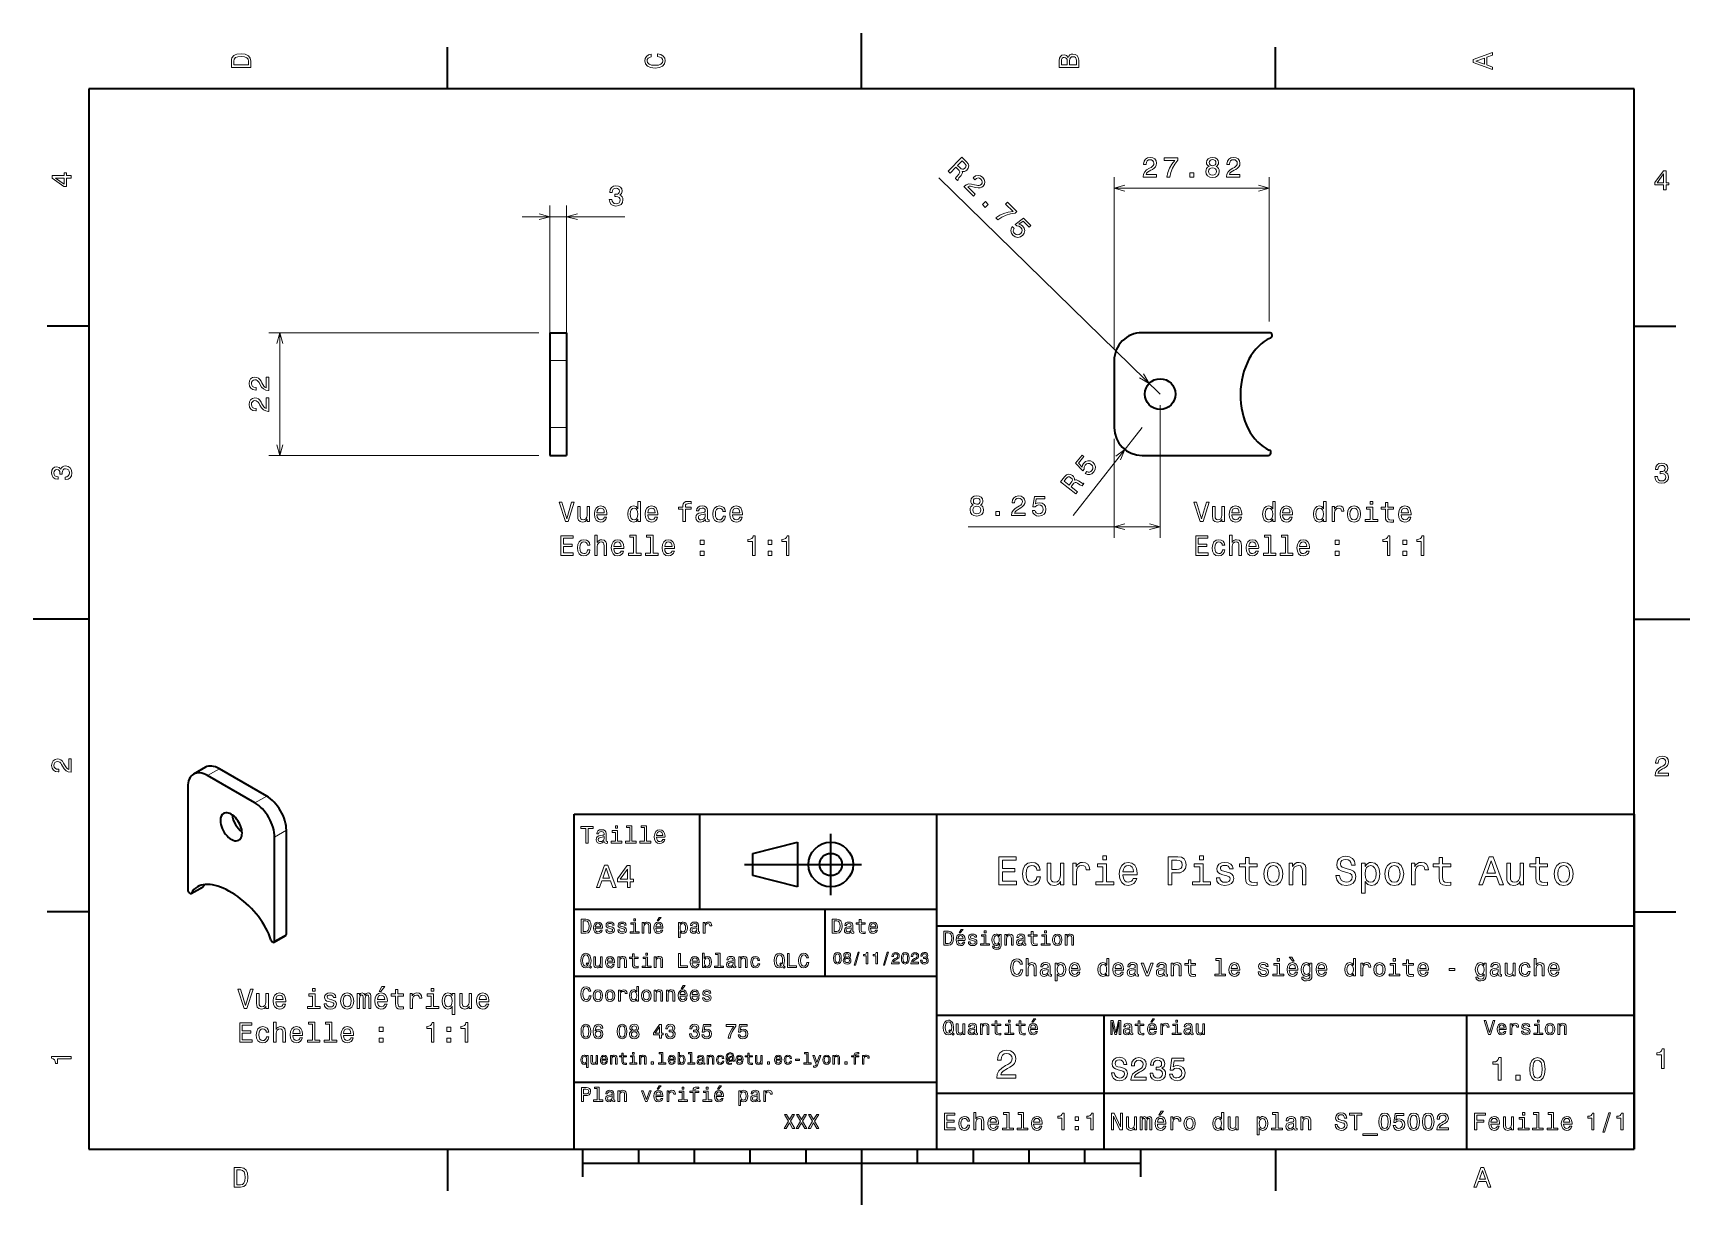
# Model space of a CAD drawing. Extents: x 0 to 297, y 0 to 210.
import ezdxf

# ---------------------------------------------------------------- set-up
doc = ezdxf.new("R2010")
doc.units = 0

msp = doc.modelspace()

# ---------------------------------------------------------------- linework, layer by layer
at = {"color": 7, "lineweight": 35, "ltscale": 0.25}
for p, q in [((148.5, 200), (148.5, 210)), ((10, 105), (0, 105)), ((287, 105), (297, 105)), ((192, 10), (192, 20)), ((148.5, 10), (148.5, 0))]:
    msp.add_line(p, q, dxfattribs=at)
at = {"color": 7, "lineweight": 35, "ltscale": 0.1875}
for p, q in [((74.300003, 200), (74.300003, 207.5)), ((222.699997, 200), (222.699997, 207.5)), ((10, 157.5), (2.5, 157.5)), ((287, 157.5), (294.5, 157.5)), ((10, 52.5), (2.5, 52.5)), ((287, 52.5), (294.5, 52.5)), ((74.300003, 10), (74.300003, 2.5)), ((222.699997, 10), (222.699997, 2.5))]:
    msp.add_line(p, q, dxfattribs=at)
at = {"color": 7, "lineweight": 35}
for p, q in [((287, 200), (10, 200)), ((10, 200), (10, 10)), ((287, 10), (287, 200)), ((221.608536, 156.31192), (198.791885, 156.31192)), ((198.791885, 134.31192), (221.411697, 134.31192)), ((97, 10), (97, 70)), ((97, 70), (287, 70)), ((162, 10), (162, 70)), ((287, 70), (287, 10)), ((127.5, 61), (148.5, 61)), ((97, 53), (162, 53)), ((162, 50), (287, 50)), ((97, 41), (162, 41)), ((162, 34), (287, 34)), ((257, 10), (257, 34)), ((97, 22), (162, 22)), ((162, 20), (287, 20)), ((10, 10), (287, 10)), ((97, 10), (287, 10)), ((98.5, 7.5), (198.5, 7.5))]:
    msp.add_line(p, q, dxfattribs=at)
at = {"color": 7, "lineweight": 13}
for p, q in [((193.791885, 153.31192), (193.791885, 184.21344)), ((221.608536, 158.31192), (221.608536, 184.21344)), ((202.041885, 145.31192), (162.383041, 184.085785)), ((193.791885, 182.21344), (221.608536, 182.21344)), ((92.644173, 153.31192), (92.644173, 179.1008)), ((95.644173, 153.31192), (95.644173, 179.1008)), ((90.644173, 156.31192), (42.229279, 156.31192)), ((44.229279, 134.31192), (44.229279, 156.31192)), ((202.041885, 143.31192), (202.041885, 119.543297)), ((90.644173, 134.31192), (42.229279, 134.31192)), ((167.650314, 121.543297), (202.041885, 121.543297))]:
    msp.add_line(p, q, dxfattribs=at)
at = {"color": 7, "lineweight": 13, "ltscale": 0.460811}
msp.add_line((87.644173, 177.1008), (106.076599, 177.1008), dxfattribs=at)
at = {"color": 7, "lineweight": 35, "ltscale": 0.075}
for p, q in [((92.644173, 156.31192), (95.644173, 156.31192)), ((92.644173, 134.31192), (95.644173, 134.31192))]:
    msp.add_line(p, q, dxfattribs=at)
at = {"color": 7, "lineweight": 35, "ltscale": 0.125}
for p, q in [((92.644173, 156.31192), (92.644173, 151.31192)), ((95.644173, 156.31192), (95.644173, 151.31192)), ((92.644173, 139.31192), (92.644173, 134.31192)), ((95.644173, 139.31192), (95.644173, 134.31192)), ((98.5, 10), (98.5, 5)), ((198.5, 10), (198.5, 5))]:
    msp.add_line(p, q, dxfattribs=at)
at = {"color": 7, "lineweight": 13, "ltscale": 0.075}
for p, q in [((92.644173, 151.31192), (95.644173, 151.31192)), ((92.644173, 139.31192), (95.644173, 139.31192))]:
    msp.add_line(p, q, dxfattribs=at)
at = {"color": 7, "lineweight": 35, "ltscale": 0.3}
for p, q in [((92.644173, 151.31192), (92.644173, 139.31192)), ((95.644173, 151.31192), (95.644173, 139.31192)), ((193.791885, 151.31192), (193.791885, 139.31192)), ((142, 41), (142, 53))]:
    msp.add_line(p, q, dxfattribs=at)
at = {"color": 7, "lineweight": 13, "ltscale": 0.5}
msp.add_line((198.791885, 139.31192), (186.458176, 123.567734), dxfattribs=at)
at = {"color": 7, "lineweight": 13, "ltscale": 0.444216}
msp.add_line((193.791885, 137.31192), (193.791885, 119.543297), dxfattribs=at)
at = {"color": 7, "lineweight": 35, "ltscale": 0.061237}
for p, q in [((30.885559, 78.415512), (28.764236, 77.190765)), ((28.33226, 55.795757), (30.453583, 57.020504)), ((43.181503, 47.061825), (45.302826, 48.286572))]:
    msp.add_line(p, q, dxfattribs=at)
at = {"color": 7, "lineweight": 13, "ltscale": 0.061237}
for p, q in [((33.385559, 78.167877), (31.264236, 76.94313)), ((41.870834, 73.26889), (39.749512, 72.044144)), ((45.406372, 67.145172), (43.285049, 65.920425)), ((28.406509, 55.878834), (30.527832, 57.10358)), ((43.285049, 47.290707), (45.406372, 48.515453))]:
    msp.add_line(p, q, dxfattribs=at)
at = {"color": 7, "lineweight": 35, "ltscale": 0.244949}
for p, q in [((41.870834, 73.26889), (33.385559, 78.167877)), ((39.749512, 72.044144), (31.264236, 76.94313))]:
    msp.add_line(p, q, dxfattribs=at)
at = {"color": 7, "lineweight": 35, "ltscale": 0.461725}
msp.add_line((27.728699, 74.901886), (27.728699, 56.432888), dxfattribs=at)
at = {"color": 7, "lineweight": 35, "ltscale": 0.425}
msp.add_line((119.5, 53), (119.5, 70), dxfattribs=at)
at = {"color": 7, "lineweight": 35, "ltscale": 0.465743}
for p, q in [((43.285049, 47.290707), (43.285049, 65.920425)), ((45.406372, 48.515453), (45.406372, 67.145172))]:
    msp.add_line(p, q, dxfattribs=at)
at = {"color": 7, "lineweight": 35, "ltscale": 0.275}
msp.add_line((143, 55.5), (143, 66.5), dxfattribs=at)
at = {"color": 7, "lineweight": 35, "ltscale": 0.206155}
for p, q in [((129, 63), (137, 65)), ((137, 57), (129, 59))]:
    msp.add_line(p, q, dxfattribs=at)
at = {"color": 7, "lineweight": 35, "ltscale": 0.1}
msp.add_line((129, 59), (129, 63), dxfattribs=at)
at = {"color": 7, "lineweight": 35, "ltscale": 0.2}
msp.add_line((137, 65), (137, 57), dxfattribs=at)
at = {"color": 7, "lineweight": 35, "ltscale": 0.35}
msp.add_line((192, 20), (192, 34), dxfattribs=at)
at = {"color": 7, "lineweight": 35, "ltscale": 0.0625}
for p, q in [((108.5, 10), (108.5, 7.5)), ((118.5, 10), (118.5, 7.5)), ((128.5, 10), (128.5, 7.5)), ((138.5, 10), (138.5, 7.5)), ((158.5, 10), (158.5, 7.5)), ((168.5, 10), (168.5, 7.5)), ((178.5, 10), (178.5, 7.5)), ((188.5, 10), (188.5, 7.5))]:
    msp.add_line(p, q, dxfattribs=at)
at = {"color": 7, "lineweight": 13}
for points in [[(35.533215, 204.994965), (35.533215, 203.829971), (39.033215, 203.829971), (39.033215, 204.994965), (38.922264, 205.544678), (38.584366, 205.953171), (38.034657, 206.205338), (37.283215, 206.296112), (36.516644, 206.215424), (36.21405, 206.114563), (35.971977, 205.973343), (35.644165, 205.56485), (35.563473, 205.297562)], [(35.951801, 204.959656), (36.027451, 205.342941), (36.259438, 205.605194), (36.672985, 205.761536), (37.283215, 205.811966), (37.873272, 205.756485), (38.286816, 205.600143), (38.533936, 205.332855), (38.614628, 204.959656), (38.614628, 204.298996), (35.951801, 204.298996)], [(111.93206, 205.817017), (112.35569, 205.716141), (112.658287, 205.549713), (112.844887, 205.317734), (112.905403, 205.045395), (112.814629, 204.71759), (112.54229, 204.460388), (112.098488, 204.28891), (111.483215, 204.233429), (110.872986, 204.28891), (110.424141, 204.455338), (110.151802, 204.71254), (110.055984, 205.045395), (110.106415, 205.287476), (110.247627, 205.494247), (110.474571, 205.655624), (110.787247, 205.766571), (110.787247, 206.245682), (110.308144, 206.094391), (109.94503, 205.832138), (109.718086, 205.474075), (109.637398, 205.045395), (109.763474, 204.510818), (110.116501, 204.10231), (110.696472, 203.840057), (111.483215, 203.749283), (112.269958, 203.840057), (112.84993, 204.10231), (113.208, 204.510818), (113.329041, 205.045395), (113.233215, 205.51442), (112.965927, 205.892654), (112.527161, 206.159943), (111.93206, 206.301163)], [(185.542007, 205.630417), (185.249496, 205.983429), (185.052811, 206.074219), (184.81073, 206.104477), (184.432495, 206.03891), (184.160156, 205.842224), (183.993729, 205.524506), (183.933212, 205.080704), (183.933212, 203.835022), (187.433212, 203.835022), (187.433212, 205.151306), (187.36261, 205.620331), (187.155838, 205.968307), (186.828018, 206.185165), (186.384216, 206.260818), (186.08667, 206.215424), (185.839554, 206.094391), (185.65799, 205.897705)], [(185.385666, 204.984879), (185.385666, 204.298996), (184.351807, 204.298996), (184.351807, 205.025223), (184.382065, 205.297562), (184.472839, 205.489197), (184.629181, 205.605194), (184.86116, 205.645538), (185.093155, 205.600143), (185.254532, 205.479111), (185.355408, 205.272339)], [(187.014618, 205.095825), (187.014618, 204.298996), (185.809296, 204.298996), (185.809296, 205.050446), (185.844589, 205.368164), (185.9505, 205.595108), (186.132065, 205.731277), (186.394302, 205.776657), (186.671692, 205.731277), (186.863327, 205.605194), (186.979324, 205.393372)], [(261.633209, 203.466858), (261.633209, 203.930847), (260.604401, 204.298996), (260.604401, 205.695969), (261.633209, 206.064133), (261.633209, 206.538193), (258.128174, 205.257217), (258.128174, 204.742798)], [(260.17572, 204.460388), (258.632477, 205), (260.17572, 205.539627)], [(164.0625, 185.24086), (164.397858, 184.912979), (165.430878, 185.969574), (165.773453, 185.634628), (166.015305, 185.377014), (166.124619, 185.171402), (166.094818, 184.967789), (165.922867, 184.719772), (165.623596, 184.377594), (165.43721, 184.143677), (165.357086, 183.975159), (165.735733, 183.604965), (165.802719, 183.673477), (165.818497, 183.855545), (165.972977, 184.071259), (166.342606, 184.499832), (166.573929, 184.85907), (166.582657, 185.03392), (166.519821, 185.229355), (166.752213, 185.178482), (166.976578, 185.205978), (167.196625, 185.301193), (167.405106, 185.471161), (167.650787, 185.823425), (167.728653, 186.19165), (167.624619, 186.561371), (167.345901, 186.925552), (166.509293, 187.7435)], [(198.99762, 184.21344), (201.403244, 184.21344), (201.403244, 184.647156), (199.501953, 184.647156), (199.607849, 184.884201), (199.789413, 185.080887), (200.349213, 185.43895), (200.646759, 185.59024), (200.979614, 185.807098), (201.216644, 186.059265), (201.352814, 186.356812), (201.403244, 186.694717), (201.317505, 187.118347), (201.080475, 187.451202), (200.717361, 187.66301), (200.248337, 187.738663), (199.764191, 187.652924), (199.396042, 187.415894), (199.159012, 187.037659), (199.078308, 186.538376), (199.078308, 186.467773), (199.537247, 186.467773), (199.537247, 186.508118), (199.582642, 186.851059), (199.718811, 187.10321), (199.935669, 187.264603), (200.223129, 187.320068), (200.51564, 187.269638), (200.732498, 187.143555), (200.873703, 186.946869), (200.924133, 186.699768), (200.88884, 186.467773), (200.793015, 186.271088), (200.631622, 186.099609), (200.409729, 185.948318), (200.112183, 185.786926), (199.617935, 185.474258), (199.269958, 185.141403), (199.063187, 184.737946), (198.99762, 184.228577)], [(203.263184, 184.21344), (203.772552, 184.21344), (203.93898, 185.045578), (204.231491, 185.822235), (204.645035, 186.543427), (205.184662, 187.219208), (205.184662, 187.637802), (202.784073, 187.637802), (202.784073, 187.178864), (204.7005, 187.178864), (204.145752, 186.498032), (203.727158, 185.786926), (203.434662, 185.030457)], [(210.810883, 186.099609), (210.55368, 185.958405), (210.377167, 185.761719), (210.266205, 185.514603), (210.230911, 185.217041), (210.3116, 184.768204), (210.543594, 184.420227), (210.921829, 184.198318), (211.436234, 184.112579), (211.945602, 184.198318), (212.323853, 184.420227), (212.555832, 184.768204), (212.641571, 185.217041), (212.601227, 185.514603), (212.495316, 185.761719), (212.313766, 185.958405), (212.0616, 186.099609), (212.263336, 186.220657), (212.404541, 186.387085), (212.49028, 186.588806), (212.520538, 186.835922), (212.439835, 187.194), (212.228027, 187.481461), (211.885086, 187.66806), (211.436234, 187.738663), (210.982346, 187.66806), (210.639404, 187.481461), (210.422546, 187.194), (210.346909, 186.835922), (210.372116, 186.588806), (210.457855, 186.387085)], [(210.826004, 186.795578), (210.866348, 187.017487), (210.987396, 187.18895), (211.179031, 187.294861), (211.436234, 187.335205), (211.6884, 187.294861), (211.880051, 187.18895), (212.001083, 187.017487), (212.046463, 186.795578), (212.001083, 186.568634), (211.880051, 186.39212), (211.6884, 186.276123), (211.436234, 186.240829), (211.179031, 186.281174), (210.987396, 186.39212), (210.866348, 186.568634)], [(213.941711, 184.21344), (216.347336, 184.21344), (216.347336, 184.647156), (214.446045, 184.647156), (214.551941, 184.884201), (214.733505, 185.080887), (215.293304, 185.43895), (215.590851, 185.59024), (215.923706, 185.807098), (216.160736, 186.059265), (216.296906, 186.356812), (216.347336, 186.694717), (216.261597, 187.118347), (216.024567, 187.451202), (215.661453, 187.66301), (215.192429, 187.738663), (214.708282, 187.652924), (214.340134, 187.415894), (214.103104, 187.037659), (214.0224, 186.538376), (214.0224, 186.467773), (214.481339, 186.467773), (214.481339, 186.508118), (214.526733, 186.851059), (214.662903, 187.10321), (214.879761, 187.264603), (215.167221, 187.320068), (215.459732, 187.269638), (215.67659, 187.143555), (215.817795, 186.946869), (215.868225, 186.699768), (215.832932, 186.467773), (215.737106, 186.271088), (215.575714, 186.099609), (215.353821, 185.948318), (215.056274, 185.786926), (214.562027, 185.474258), (214.21405, 185.141403), (214.007278, 184.737946), (213.941711, 184.228577)], [(6.833213, 184.02739), (6.833213, 184.481277), (5.965778, 184.481277), (5.965778, 184.98056), (5.56232, 184.98056), (5.56232, 184.481277), (3.408862, 184.481277), (3.408862, 184.022339), (5.521974, 182.489197), (5.965778, 182.489197), (5.965778, 184.02739)], [(166.952469, 186.710693), (167.151291, 186.473999), (167.239365, 186.253876), (167.213333, 186.032471), (167.05188, 185.802414), (166.811325, 185.62851), (166.590561, 185.597488), (166.361221, 185.694763), (166.116409, 185.898849), (165.73056, 186.276093), (166.544983, 187.1091)], [(166.872681, 182.493378), (168.592789, 180.811646), (168.895996, 181.121765), (167.536499, 182.450928), (167.777924, 182.546387), (168.045242, 182.560104), (168.695847, 182.424789), (169.014374, 182.324951), (169.403976, 182.24733), (169.749756, 182.261932), (170.05513, 182.379501), (170.327408, 182.585846), (170.562256, 182.9487), (170.625458, 183.352417), (170.513901, 183.757721), (170.231415, 184.139679), (169.825287, 184.41684), (169.396347, 184.50473), (168.962433, 184.399979), (168.555695, 184.09938), (168.506332, 184.048889), (168.834488, 183.728058), (168.862701, 183.756912), (169.134888, 183.970398), (169.408539, 184.055511), (169.676422, 184.019302), (169.920761, 183.858002), (170.09465, 183.617462), (170.161575, 183.375702), (170.125046, 183.136353), (169.988358, 182.924393), (169.800934, 182.783188), (169.59491, 182.709534), (169.35965, 182.699753), (169.095215, 182.746704), (168.769623, 182.83931), (168.197632, 182.961243), (167.716125, 182.966522), (167.286224, 182.822571), (166.883255, 182.504196)], [(207.352234, 184.21344), (208.048203, 184.21344), (208.048203, 184.96489), (207.352234, 184.96489)], [(210.715057, 185.227142), (210.760452, 185.494431), (210.906708, 185.696152), (211.133652, 185.827286), (211.436234, 185.872665), (211.733795, 185.827286), (211.960739, 185.696152), (212.106995, 185.494431), (212.157425, 185.227142), (212.106995, 184.939667), (211.960739, 184.722809), (211.733795, 184.581604), (211.436234, 184.536209), (211.133652, 184.581604), (210.906708, 184.722809), (210.760452, 184.939667)], [(292.277374, 181.916794), (292.731262, 181.916794), (292.731262, 182.784225), (293.23056, 182.784225), (293.23056, 183.187683), (292.731262, 183.187683), (292.731262, 185.341141), (292.272339, 185.341141), (290.739197, 183.228027), (290.739197, 182.784225), (292.277374, 182.784225)], [(291.162842, 183.187683), (292.277374, 184.756134), (292.277374, 183.187683)], [(5.56232, 182.912827), (3.993876, 184.02739), (5.56232, 184.02739)], [(103.287689, 180.200211), (103.287689, 180.164917), (103.368385, 179.680756), (103.605415, 179.317657), (103.978615, 179.085663), (104.472847, 178.999924), (104.997345, 179.085663), (105.390717, 179.307556), (105.642876, 179.660583), (105.733658, 180.114471), (105.693314, 180.412033), (105.582359, 180.654114), (105.400803, 180.840698), (105.15873, 180.976868), (105.486542, 181.249207), (105.602531, 181.682922), (105.526886, 182.076294), (105.310028, 182.37384), (104.957001, 182.560455), (104.472847, 182.626007), (104.018959, 182.545319), (103.670975, 182.32341), (103.444031, 181.970398), (103.368385, 181.501373), (103.368385, 181.466064), (103.81723, 181.466064), (103.857574, 181.788834), (103.988701, 182.020813), (104.200516, 182.162033), (104.498062, 182.212463), (104.760315, 182.172119), (104.951958, 182.066208), (105.067947, 181.894745), (105.113342, 181.66275), (105.067947, 181.415634), (104.946915, 181.249207), (104.7351, 181.148346), (104.447632, 181.118088), (104.250946, 181.123123), (104.250946, 180.724716), (104.498062, 180.734802), (104.815788, 180.689407), (105.052818, 180.568375), (105.194031, 180.371689), (105.244461, 180.114471), (105.188988, 179.821976), (105.042732, 179.605118), (104.810745, 179.468948), (104.503113, 179.423553), (104.185387, 179.473999), (103.9534, 179.62529), (103.807144, 179.867371), (103.751671, 180.200211)], [(170.175156, 179.264587), (170.672791, 178.778061), (171.198105, 179.315369), (170.70047, 179.80191)], [(172.594116, 176.899597), (172.958344, 176.543503), (173.659073, 177.022171), (174.411179, 177.373016), (175.211044, 177.599594), (176.069336, 177.705566), (176.361954, 178.004883), (174.645447, 179.683075), (174.324615, 179.354919), (175.694946, 178.015182), (174.822311, 177.916168), (174.025879, 177.700348), (173.287888, 177.363922)], [(175.510605, 175.324799), (175.300827, 174.951538), (175.251892, 174.547989), (175.370499, 174.149902), (175.649384, 173.771454), (176.077057, 173.48027), (176.534698, 173.378448), (176.990005, 173.483429), (177.411087, 173.777069), (177.677658, 174.172363), (177.761948, 174.604843), (177.657196, 175.038757), (177.36734, 175.442047), (177.054565, 175.663193), (176.729065, 175.748688), (177.489334, 176.32431), (178.585587, 175.252502), (178.874695, 175.548218), (177.536819, 176.856232), (176.041061, 175.723083), (176.329544, 175.44104), (176.704407, 175.406036), (177.031189, 175.206451), (177.223206, 174.941132), (177.287079, 174.652985), (177.226105, 174.366989), (177.043671, 174.101013), (176.781876, 173.912613), (176.493729, 173.84874), (176.207733, 173.909698), (175.941772, 174.092163), (175.77533, 174.30426), (175.708557, 174.531738), (175.72731, 174.767334), (175.845963, 174.996918)], [(42.229279, 145.949387), (42.229279, 148.355011), (41.795563, 148.355011), (41.795563, 146.453705), (41.558529, 146.559631), (41.361843, 146.74118), (41.003773, 147.300964), (40.852478, 147.598526), (40.63562, 147.931381), (40.383457, 148.168411), (40.085907, 148.304581), (39.748009, 148.355011), (39.324379, 148.269272), (38.991528, 148.032242), (38.779713, 147.669128), (38.704063, 147.200104), (38.789799, 146.715958), (39.026829, 146.347809), (39.405071, 146.110779), (39.90435, 146.03009), (39.974957, 146.03009), (39.974957, 146.489014), (39.934608, 146.489014), (39.591671, 146.534393), (39.339508, 146.670563), (39.178127, 146.887421), (39.12265, 147.174896), (39.173084, 147.467407), (39.299164, 147.684265), (39.49585, 147.82547), (39.742966, 147.8759), (39.974957, 147.840607), (40.171642, 147.744781), (40.343113, 147.583405), (40.494408, 147.361496), (40.655792, 147.063934), (40.968472, 146.569702), (41.301323, 146.221725), (41.704784, 146.014954), (42.214149, 145.949387)], [(42.229279, 142.213364), (42.229279, 144.618988), (41.795563, 144.618988), (41.795563, 142.717682), (41.558529, 142.823608), (41.361843, 143.005157), (41.003773, 143.564941), (40.852478, 143.862503), (40.63562, 144.195358), (40.383457, 144.432388), (40.085907, 144.568558), (39.748009, 144.618988), (39.324379, 144.533249), (38.991528, 144.296219), (38.779713, 143.933105), (38.704063, 143.464081), (38.789799, 142.979935), (39.026829, 142.611786), (39.405071, 142.374756), (39.90435, 142.294067), (39.974957, 142.294067), (39.974957, 142.752991), (39.934608, 142.752991), (39.591671, 142.79837), (39.339508, 142.93454), (39.178127, 143.151398), (39.12265, 143.438873), (39.173084, 143.731384), (39.299164, 143.948242), (39.49585, 144.089447), (39.742966, 144.139877), (39.974957, 144.104584), (40.171642, 144.008759), (40.343113, 143.847382), (40.494408, 143.625473), (40.655792, 143.327911), (40.968472, 142.833679), (41.301323, 142.485703), (41.704784, 142.278931), (42.214149, 142.213364)], [(188.624573, 131.056549), (189.018555, 130.88887), (189.425034, 130.884369), (189.807755, 131.045807), (190.153442, 131.364395), (190.396088, 131.82135), (190.44725, 132.287384), (190.293091, 132.728485), (189.955185, 133.114929), (189.533096, 133.33667), (189.093994, 133.373138), (188.674133, 133.221558), (188.304977, 132.889328), (188.119354, 132.55426), (188.069977, 132.221359), (187.414658, 132.914108), (188.360123, 134.121002), (188.034576, 134.376038), (186.880737, 132.903137), (188.17067, 131.540268), (188.419479, 131.85788), (188.413269, 132.234314), (188.575928, 132.580963), (188.818634, 132.800842), (189.098083, 132.895859), (189.389023, 132.866547), (189.673355, 132.714264), (189.889252, 132.47467), (189.984268, 132.195221), (189.954941, 131.904282), (189.802673, 131.619965), (189.610046, 131.431305), (189.391235, 131.340073), (189.154999, 131.332932), (188.913818, 131.425781)], [(5.73379, 129.979111), (5.769093, 129.979111), (6.253242, 130.059799), (6.616354, 130.296829), (6.848343, 130.670029), (6.934078, 131.164276), (6.848343, 131.688766), (6.626441, 132.082138), (6.273415, 132.334305), (5.819525, 132.425079), (5.521974, 132.384735), (5.279899, 132.273788), (5.0933, 132.092224), (4.957133, 131.850143), (4.684798, 132.177963), (4.251081, 132.293961), (3.857709, 132.218307), (3.560158, 132.00145), (3.373559, 131.648422), (3.307997, 131.164276), (3.388689, 130.710388), (3.610591, 130.362396), (3.963617, 130.135452), (4.432637, 130.059799), (4.46794, 130.059799), (4.46794, 130.508652), (4.145173, 130.548996), (3.913184, 130.680115), (3.771974, 130.891937), (3.721542, 131.189484), (3.761888, 131.451736), (3.867795, 131.643372), (4.039265, 131.759369), (4.271254, 131.804764), (4.518372, 131.759369), (4.684798, 131.638336), (4.785663, 131.426514), (4.815922, 131.139053), (4.810879, 130.942368), (5.209294, 130.942368), (5.199208, 131.189484), (5.244596, 131.507217), (5.365634, 131.744247), (5.56232, 131.885452), (5.819525, 131.935883), (6.112032, 131.880417), (6.328891, 131.734161), (6.465058, 131.502167), (6.510447, 131.194534), (6.460014, 130.876801), (6.308718, 130.644821), (6.066643, 130.498566), (5.73379, 130.443085)], [(186.931961, 127.415688), (187.221207, 127.784904), (186.057968, 128.696167), (186.353424, 129.073303), (186.583038, 129.341888), (186.775467, 129.473022), (186.981125, 129.465683), (187.24646, 129.321884), (187.619308, 129.061829), (187.872208, 128.902161), (188.048477, 128.840942), (188.375046, 129.257797), (188.299606, 129.316895), (188.116913, 129.312653), (187.88559, 129.442627), (187.419174, 129.763168), (187.036789, 129.953812), (186.86203, 129.943359), (186.674637, 129.859528), (186.699783, 130.096085), (186.647919, 130.316101), (186.529221, 130.524414), (186.337463, 130.713058), (185.960434, 130.918732), (185.585922, 130.955856), (185.229782, 130.812012), (184.89827, 130.495148), (184.176727, 129.574081)], [(290.729126, 130.51622), (290.729126, 130.480911), (290.809814, 129.996765), (291.046844, 129.633652), (291.420044, 129.401657), (291.914276, 129.315933), (292.438782, 129.401657), (292.832153, 129.623566), (293.08429, 129.976593), (293.175079, 130.430481), (293.134735, 130.728027), (293.023773, 130.970108), (292.842224, 131.156708), (292.600159, 131.292877), (292.927948, 131.565216), (293.043945, 131.998932), (292.968292, 132.392303), (292.751434, 132.68985), (292.398407, 132.87645), (291.914276, 132.942017), (291.460388, 132.861313), (291.112396, 132.63942), (290.885468, 132.286392), (290.809814, 131.817368), (290.809814, 131.782074), (291.258636, 131.782074), (291.299011, 132.104828), (291.430115, 132.336823), (291.641937, 132.478027), (291.939484, 132.528473), (292.201721, 132.488113), (292.393372, 132.382217), (292.509369, 132.210739), (292.554749, 131.97876), (292.509369, 131.731628), (292.388336, 131.565216), (292.176514, 131.46434), (291.889069, 131.434082), (291.692383, 131.439133), (291.692383, 131.04071), (291.939484, 131.050797), (292.257202, 131.005417), (292.494232, 130.884369), (292.635468, 130.687683), (292.685883, 130.430481), (292.630402, 130.13797), (292.484161, 129.921112), (292.252167, 129.784943), (291.944519, 129.739563), (291.626801, 129.789993), (291.394806, 129.941284), (291.248566, 130.183365), (291.193085, 130.51622)], [(185.154861, 130.127563), (185.368393, 130.351074), (185.57756, 130.462708), (185.800491, 130.461029), (186.046829, 130.325714), (186.246002, 130.105621), (186.30098, 129.889587), (186.22937, 129.65097), (186.053299, 129.385315), (185.720505, 128.96051), (184.803421, 129.67894)], [(96.539703, 125.960342), (95.662186, 122.979797), (94.759445, 125.960342), (94.280342, 125.960342), (95.410027, 122.455299), (95.914345, 122.455299), (97.018814, 125.960342)], [(99.742157, 125.163513), (99.298355, 125.163513), (99.298355, 123.600113), (99.247917, 123.237), (99.101669, 122.974754), (98.874718, 122.81337), (98.577171, 122.762939), (98.340141, 122.803284), (98.188843, 122.924316), (98.103104, 123.131088), (98.082932, 123.423599), (98.082932, 125.163513), (97.63913, 125.163513), (97.63913, 123.383255), (97.654259, 123.025185), (97.750084, 122.727631), (98.042587, 122.455299), (98.511612, 122.359482), (98.763771, 122.394783), (98.980629, 122.485558), (99.167229, 122.641899), (99.318527, 122.868843), (99.318527, 122.455299), (99.742157, 122.455299)], [(101.078613, 123.680801), (102.853828, 123.680801), (102.858871, 123.887573), (102.778175, 124.467545), (102.556274, 124.901268), (102.203247, 125.163513), (101.73423, 125.259331), (101.275299, 125.15847), (100.922272, 124.876045), (100.695328, 124.417114), (100.614632, 123.811928), (100.690285, 123.191612), (100.917229, 122.737717), (101.265213, 122.455299), (101.719101, 122.359482), (102.112473, 122.425041), (102.435242, 122.596512), (102.672272, 122.868843), (102.808441, 123.231956), (102.369675, 123.231956), (102.2789, 123.030228), (102.147774, 122.878929), (101.774574, 122.757896), (101.487114, 122.81337), (101.270256, 122.989883), (101.129044, 123.277344), (101.078613, 123.665672)], [(101.078613, 124.054001), (101.134087, 124.401985), (101.270256, 124.659187), (101.477028, 124.815529), (101.749359, 124.871002), (102.016647, 124.815529), (102.223427, 124.659187), (102.349503, 124.401985), (102.394897, 124.054001)], [(108.42659, 122.873886), (108.42659, 122.455299), (108.870399, 122.455299), (108.870399, 126.07634), (108.431641, 126.07634), (108.431641, 124.749969), (108.093742, 125.133255), (107.886971, 125.22403), (107.649933, 125.259331), (107.22126, 125.15847), (106.888412, 124.876045), (106.671555, 124.422157), (106.595901, 123.811928), (106.671555, 123.201698), (106.888412, 122.74276), (107.22126, 122.455299), (107.649933, 122.359482), (107.886971, 122.394783), (108.098785, 122.485558)], [(107.725586, 124.860916), (108.018089, 124.790314), (108.23999, 124.593628), (108.371117, 124.265816), (108.421555, 123.811928), (108.371117, 123.352997), (108.23999, 123.025185), (108.018089, 122.823456), (107.725586, 122.757896), (107.448212, 122.823456), (107.236389, 123.025185), (107.095184, 123.35804), (107.049789, 123.811928), (107.095184, 124.260773), (107.236389, 124.588585), (107.448212, 124.790314)], [(110.186676, 123.680801), (111.961899, 123.680801), (111.966942, 123.887573), (111.886246, 124.467545), (111.664345, 124.901268), (111.311317, 125.163513), (110.8423, 125.259331), (110.383362, 125.15847), (110.030342, 124.876045), (109.803398, 124.417114), (109.722702, 123.811928), (109.798355, 123.191612), (110.025299, 122.737717), (110.373276, 122.455299), (110.827171, 122.359482), (111.220543, 122.425041), (111.543304, 122.596512), (111.780342, 122.868843), (111.916504, 123.231956), (111.477745, 123.231956), (111.386971, 123.030228), (111.255844, 122.878929), (110.882645, 122.757896), (110.595184, 122.81337), (110.378326, 122.989883), (110.237114, 123.277344), (110.186676, 123.665672)], [(110.186676, 124.054001), (110.242157, 124.401985), (110.378326, 124.659187), (110.585098, 124.815529), (110.85743, 124.871002), (111.124725, 124.815529), (111.331497, 124.659187), (111.457573, 124.401985), (111.50296, 124.054001)], [(116.485672, 124.694496), (116.485672, 122.455299), (116.929474, 122.455299), (116.929474, 124.694496), (117.938126, 124.694496), (117.938126, 125.072731), (116.929474, 125.072731), (116.929474, 125.239159), (116.964783, 125.440887), (117.080772, 125.577057), (117.277458, 125.657745), (117.559883, 125.688011), (117.938126, 125.667839), (117.938126, 126.051117), (117.459015, 126.07634), (117.025299, 126.030945), (116.722702, 125.894783), (116.541153, 125.657745), (116.485672, 125.319855), (116.485672, 125.072731), (115.673714, 125.072731), (115.673714, 124.694496)], [(120.515213, 122.808327), (120.515213, 122.793198), (120.540428, 122.621727), (120.616074, 122.500687), (120.9338, 122.404869), (121.180916, 122.445213), (121.180916, 122.788155), (121.075012, 122.773026), (120.9338, 122.838585), (120.908585, 123.040314), (120.908585, 124.442329), (120.848068, 124.8004), (120.671555, 125.052559), (120.363914, 125.203857), (119.930199, 125.259331), (119.506561, 125.198814), (119.193886, 125.027344), (118.9972, 124.760056), (118.931641, 124.407028), (118.931641, 124.37677), (119.330048, 124.37677), (119.365356, 124.588585), (119.476303, 124.739883), (119.65786, 124.830658), (119.91507, 124.865959), (120.162186, 124.840744), (120.338699, 124.765099), (120.444603, 124.633972), (120.479904, 124.452415), (120.459732, 124.240601), (120.379044, 124.134697), (120.177315, 124.084259), (119.799072, 124.043915), (119.365356, 123.95314), (119.057716, 123.791756), (118.87616, 123.539597), (118.820686, 123.166397), (118.871117, 122.833542), (119.027458, 122.586426), (119.279617, 122.430084), (119.627602, 122.374611), (120.096619, 122.480515)], [(123.667229, 124.265816), (124.105988, 124.265816), (124.015213, 124.669273), (123.798355, 124.987), (123.460457, 125.183685), (123.021698, 125.259331), (122.537544, 125.15847), (122.169388, 124.876045), (121.937401, 124.417114), (121.856705, 123.801842), (121.932358, 123.191612), (122.159302, 122.737717), (122.517372, 122.455299), (123.006561, 122.359482), (123.440285, 122.435127), (123.778183, 122.646942), (124.010162, 122.979797), (124.111031, 123.423599), (123.687401, 123.423599), (123.611755, 123.141182), (123.470543, 122.929359), (123.268814, 122.798241), (123.021698, 122.757896), (122.714058, 122.823456), (122.492157, 123.025185), (122.355988, 123.352997), (122.3106, 123.816971), (122.355988, 124.270859), (122.4972, 124.598671), (122.724144, 124.8004), (123.021698, 124.871002), (123.283943, 124.825615), (123.480629, 124.709625), (123.611755, 124.517982)], [(125.366791, 123.680801), (127.142014, 123.680801), (127.147049, 123.887573), (127.06636, 124.467545), (126.84446, 124.901268), (126.491432, 125.163513), (126.022415, 125.259331), (125.563477, 125.15847), (125.210457, 124.876045), (124.983505, 124.417114), (124.902817, 123.811928), (124.97847, 123.191612), (125.205414, 122.737717), (125.553391, 122.455299), (126.007286, 122.359482), (126.400658, 122.425041), (126.723419, 122.596512), (126.960449, 122.868843), (127.096619, 123.231956), (126.65786, 123.231956), (126.567078, 123.030228), (126.435959, 122.878929), (126.062759, 122.757896), (125.775299, 122.81337), (125.558441, 122.989883), (125.417229, 123.277344), (125.366791, 123.665672)], [(125.366791, 124.054001), (125.422272, 124.401985), (125.558441, 124.659187), (125.765213, 124.815529), (126.037544, 124.871002), (126.30484, 124.815529), (126.511612, 124.659187), (126.637688, 124.401985), (126.683075, 124.054001)], [(168.542984, 125.429466), (168.285782, 125.288254), (168.109268, 125.091568), (167.998306, 124.844452), (167.963013, 124.546898), (168.043701, 124.098053), (168.275696, 123.750069), (168.653931, 123.528168), (169.168335, 123.442429), (169.677704, 123.528168), (170.055954, 123.750069), (170.287933, 124.098053), (170.373672, 124.546898), (170.333328, 124.844452), (170.227417, 125.091568), (170.045868, 125.288254), (169.793701, 125.429466), (169.995438, 125.550499), (170.136642, 125.716927), (170.222382, 125.918655), (170.25264, 126.165771), (170.171936, 126.523842), (169.960129, 126.81131), (169.617188, 126.99791), (169.168335, 127.068512), (168.714447, 126.99791), (168.371506, 126.81131), (168.154648, 126.523842), (168.07901, 126.165771), (168.104218, 125.918655), (168.189957, 125.716927)], [(168.447159, 124.556984), (168.492554, 124.82428), (168.638809, 125.026009), (168.865753, 125.157127), (169.168335, 125.202522), (169.465897, 125.157127), (169.692841, 125.026009), (169.839096, 124.82428), (169.889526, 124.556984), (169.839096, 124.269524), (169.692841, 124.052666), (169.465897, 123.911453), (169.168335, 123.866066), (168.865753, 123.911453), (168.638809, 124.052666), (168.492554, 124.269524)], [(168.558105, 126.125427), (168.59845, 126.347328), (168.719498, 126.518799), (168.911133, 126.62471), (169.168335, 126.665054), (169.420502, 126.62471), (169.612152, 126.518799), (169.733185, 126.347328), (169.778564, 126.125427), (169.733185, 125.898483), (169.612152, 125.72197), (169.420502, 125.60598), (169.168335, 125.570671), (168.911133, 125.611023), (168.719498, 125.72197), (168.59845, 125.898483)], [(175.409836, 123.543297), (177.81546, 123.543297), (177.81546, 123.977013), (175.914169, 123.977013), (176.020065, 124.214043), (176.20163, 124.410728), (176.761429, 124.768799), (177.058975, 124.920097), (177.39183, 125.136955), (177.62886, 125.389114), (177.76503, 125.686668), (177.81546, 126.024567), (177.729721, 126.448196), (177.492691, 126.781052), (177.129578, 126.992867), (176.660553, 127.068512), (176.176407, 126.98278), (175.808258, 126.745743), (175.571228, 126.367508), (175.490524, 125.868225), (175.490524, 125.797623), (175.949463, 125.797623), (175.949463, 125.837967), (175.994858, 126.180908), (176.131027, 126.433067), (176.347885, 126.594452), (176.635345, 126.649925), (176.927856, 126.599495), (177.144714, 126.473412), (177.285919, 126.276726), (177.336349, 126.02961), (177.301056, 125.797623), (177.205231, 125.600937), (177.043839, 125.429466), (176.821945, 125.278168), (176.524399, 125.116783), (176.030151, 124.8041), (175.682175, 124.471252), (175.475403, 124.067795), (175.409836, 123.558426)], [(179.125687, 124.456123), (179.236633, 124.04258), (179.483765, 123.71981), (179.846878, 123.518082), (180.310852, 123.442429), (180.820221, 123.533211), (181.218628, 123.780327), (181.470795, 124.173698), (181.566605, 124.678024), (181.480881, 125.147041), (181.2388, 125.515198), (180.860565, 125.752228), (180.371368, 125.837967), (179.993118, 125.777443), (179.700623, 125.611023), (179.841827, 126.5541), (181.374969, 126.5541), (181.374969, 126.967651), (179.503937, 126.967651), (179.226547, 125.11174), (179.630005, 125.11174), (179.922516, 125.34877), (180.295715, 125.434509), (180.618484, 125.379028), (180.865601, 125.217651), (181.021942, 124.970528), (181.077423, 124.652809), (181.021942, 124.335083), (180.860565, 124.087967), (180.613449, 123.931625), (180.295715, 123.876152), (180.028427, 123.911453), (179.821655, 124.027443), (179.670364, 124.209), (179.594711, 124.456123)], [(210.345749, 125.960342), (209.468216, 122.979797), (208.565491, 125.960342), (208.08638, 125.960342), (209.216064, 122.455299), (209.720383, 122.455299), (210.824844, 125.960342)], [(213.548187, 125.163513), (213.104385, 125.163513), (213.104385, 123.600113), (213.053955, 123.237), (212.9077, 122.974754), (212.680756, 122.81337), (212.383209, 122.762939), (212.146179, 122.803284), (211.994873, 122.924316), (211.909149, 123.131088), (211.888977, 123.423599), (211.888977, 125.163513), (211.44516, 125.163513), (211.44516, 123.383255), (211.460297, 123.025185), (211.556122, 122.727631), (211.848633, 122.455299), (212.317642, 122.359482), (212.569809, 122.394783), (212.786667, 122.485558), (212.973267, 122.641899), (213.124557, 122.868843), (213.124557, 122.455299), (213.548187, 122.455299)], [(214.884644, 123.680801), (216.659866, 123.680801), (216.664902, 123.887573), (216.584213, 124.467545), (216.36232, 124.901268), (216.009293, 125.163513), (215.540268, 125.259331), (215.081329, 125.15847), (214.728302, 124.876045), (214.501358, 124.417114), (214.42067, 123.811928), (214.496323, 123.191612), (214.723267, 122.737717), (215.071243, 122.455299), (215.525146, 122.359482), (215.918518, 122.425041), (216.241272, 122.596512), (216.478302, 122.868843), (216.614471, 123.231956), (216.17572, 123.231956), (216.08493, 123.030228), (215.953812, 122.878929), (215.580612, 122.757896), (215.293152, 122.81337), (215.076294, 122.989883), (214.935074, 123.277344), (214.884644, 123.665672)], [(214.884644, 124.054001), (214.940125, 124.401985), (215.076294, 124.659187), (215.283066, 124.815529), (215.555405, 124.871002), (215.822693, 124.815529), (216.029465, 124.659187), (216.155548, 124.401985), (216.200928, 124.054001)], [(222.232635, 122.873886), (222.232635, 122.455299), (222.676437, 122.455299), (222.676437, 126.07634), (222.237671, 126.07634), (222.237671, 124.749969), (221.89978, 125.133255), (221.693008, 125.22403), (221.455978, 125.259331), (221.027298, 125.15847), (220.694443, 124.876045), (220.477585, 124.422157), (220.401947, 123.811928), (220.477585, 123.201698), (220.694443, 122.74276), (221.027298, 122.455299), (221.455978, 122.359482), (221.693008, 122.394783), (221.904816, 122.485558)], [(221.531616, 124.860916), (221.824127, 124.790314), (222.046036, 124.593628), (222.177155, 124.265816), (222.227585, 123.811928), (222.177155, 123.352997), (222.046036, 123.025185), (221.824127, 122.823456), (221.531616, 122.757896), (221.254242, 122.823456), (221.042435, 123.025185), (220.901215, 123.35804), (220.855835, 123.811928), (220.901215, 124.260773), (221.042435, 124.588585), (221.254242, 124.790314)], [(223.992722, 123.680801), (225.767929, 123.680801), (225.77298, 123.887573), (225.692291, 124.467545), (225.470383, 124.901268), (225.117355, 125.163513), (224.648346, 125.259331), (224.189407, 125.15847), (223.83638, 124.876045), (223.609436, 124.417114), (223.528748, 123.811928), (223.604385, 123.191612), (223.831329, 122.737717), (224.179321, 122.455299), (224.633209, 122.359482), (225.026581, 122.425041), (225.34935, 122.596512), (225.58638, 122.868843), (225.722549, 123.231956), (225.283783, 123.231956), (225.193008, 123.030228), (225.06189, 122.878929), (224.68869, 122.757896), (224.401215, 122.81337), (224.184357, 122.989883), (224.043152, 123.277344), (223.992722, 123.665672)], [(223.992722, 124.054001), (224.048187, 124.401985), (224.184357, 124.659187), (224.391129, 124.815529), (224.663467, 124.871002), (224.930756, 124.815529), (225.137527, 124.659187), (225.263611, 124.401985), (225.309006, 124.054001)], [(231.340698, 122.873886), (231.340698, 122.455299), (231.7845, 122.455299), (231.7845, 126.07634), (231.345749, 126.07634), (231.345749, 124.749969), (231.007843, 125.133255), (230.801071, 125.22403), (230.564041, 125.259331), (230.135376, 125.15847), (229.802521, 124.876045), (229.585663, 124.422157), (229.51001, 123.811928), (229.585663, 123.201698), (229.802521, 122.74276), (230.135376, 122.455299), (230.564041, 122.359482), (230.801071, 122.394783), (231.012894, 122.485558)], [(230.639694, 124.860916), (230.932205, 124.790314), (231.154099, 124.593628), (231.285233, 124.265816), (231.335663, 123.811928), (231.285233, 123.352997), (231.154099, 123.025185), (230.932205, 122.823456), (230.639694, 122.757896), (230.36232, 122.823456), (230.150497, 123.025185), (230.009293, 123.35804), (229.963898, 123.811928), (230.009293, 124.260773), (230.150497, 124.588585), (230.36232, 124.790314)], [(232.878891, 122.455299), (233.322693, 122.455299), (233.322693, 124.003571), (233.368073, 124.37677), (233.504242, 124.644058), (233.726151, 124.805443), (234.023697, 124.860916), (234.245605, 124.825615), (234.412033, 124.724754), (234.512894, 124.553284), (234.548187, 124.321297), (234.99704, 124.321297), (234.936523, 124.729797), (234.770096, 125.022301), (234.492722, 125.198814), (234.114471, 125.259331), (233.857269, 125.218987), (233.635376, 125.118126), (233.43869, 124.946655), (233.282349, 124.714668), (233.282349, 125.163513), (232.878891, 125.163513)], [(235.617355, 123.806885), (235.698044, 123.191612), (235.930038, 122.737717), (236.298187, 122.455299), (236.792435, 122.359482), (237.281616, 122.455299), (237.64978, 122.732674), (237.881775, 123.186569), (237.967499, 123.806885), (237.881775, 124.422157), (237.64978, 124.881088), (237.281616, 125.15847), (236.792435, 125.259331), (236.298187, 125.15847), (235.930038, 124.876045), (235.698044, 124.422157)], [(236.071243, 123.811928), (236.116638, 124.265816), (236.257843, 124.593628), (236.484787, 124.795357), (236.792435, 124.865959), (237.095016, 124.795357), (237.32196, 124.598671), (237.463181, 124.265816), (237.513611, 123.811928), (237.463181, 123.352997), (237.32196, 123.020142), (237.095016, 122.818413), (236.792435, 122.752853), (236.484787, 122.818413), (236.257843, 123.020142), (236.116638, 123.352997)], [(240.141129, 122.828499), (240.141129, 125.072731), (239.001358, 125.072731), (239.001358, 124.694496), (239.697327, 124.694496), (239.697327, 122.828499), (238.789551, 122.828499), (238.789551, 122.455299), (241.05899, 122.455299), (241.05899, 122.828499)], [(240.156265, 126.07634), (239.687241, 126.07634), (239.687241, 125.572014), (240.156265, 125.572014)], [(242.415619, 124.694496), (242.415619, 123.337868), (242.445892, 122.899101), (242.587097, 122.596512), (242.869522, 122.419998), (243.348633, 122.359482), (243.873123, 122.384697), (243.873123, 122.767982), (243.489838, 122.737717), (243.141846, 122.778069), (242.955261, 122.904144), (242.874557, 123.115959), (242.859436, 123.413513), (242.859436, 124.694496), (243.873123, 124.694496), (243.873123, 125.072731), (242.859436, 125.072731), (242.859436, 125.864525), (242.415619, 125.864525), (242.415619, 125.072731), (241.649048, 125.072731), (241.649048, 124.694496)], [(245.244873, 123.680801), (247.020096, 123.680801), (247.025131, 123.887573), (246.944443, 124.467545), (246.722534, 124.901268), (246.369507, 125.163513), (245.900497, 125.259331), (245.441559, 125.15847), (245.088531, 124.876045), (244.861588, 124.417114), (244.780899, 123.811928), (244.856552, 123.191612), (245.083496, 122.737717), (245.431473, 122.455299), (245.885361, 122.359482), (246.278748, 122.425041), (246.601501, 122.596512), (246.838531, 122.868843), (246.974701, 123.231956), (246.53595, 123.231956), (246.44516, 123.030228), (246.314041, 122.878929), (245.940842, 122.757896), (245.653381, 122.81337), (245.436523, 122.989883), (245.295303, 123.277344), (245.244873, 123.665672)], [(245.244873, 124.054001), (245.300354, 124.401985), (245.436523, 124.659187), (245.643295, 124.815529), (245.915619, 124.871002), (246.182922, 124.815529), (246.389694, 124.659187), (246.515778, 124.401985), (246.561157, 124.054001)], [(120.464783, 123.403427), (120.404259, 123.141182), (120.242874, 122.939445), (120.000801, 122.808327), (119.703247, 122.762939), (119.511612, 122.788155), (119.375443, 122.868843), (119.289703, 123.010056), (119.264488, 123.206741), (119.284668, 123.383255), (119.365356, 123.509331), (119.688126, 123.650543), (120.096619, 123.71106), (120.464783, 123.8321)], [(172.556381, 123.543297), (173.25235, 123.543297), (173.25235, 124.294739), (172.556381, 124.294739)], [(94.603104, 116.40847), (96.822128, 116.40847), (96.822128, 116.8321), (95.067085, 116.8321), (95.067085, 118.017258), (96.630486, 118.017258), (96.630486, 118.435844), (95.067085, 118.435844), (95.067085, 119.48484), (96.781784, 119.48484), (96.781784, 119.90847), (94.603104, 119.90847)], [(99.379044, 118.218987), (99.817802, 118.218987), (99.727028, 118.622444), (99.51017, 118.94017), (99.172272, 119.136856), (98.733513, 119.212502), (98.249359, 119.111641), (97.881203, 118.829216), (97.649216, 118.370285), (97.568527, 117.755013), (97.644173, 117.144783), (97.871117, 116.690887), (98.229187, 116.40847), (98.718384, 116.312653), (99.1521, 116.388298), (99.48999, 116.600113), (99.721985, 116.932968), (99.822845, 117.37677), (99.399216, 117.37677), (99.32357, 117.094353), (99.182358, 116.88253), (98.980629, 116.751411), (98.733513, 116.711067), (98.425873, 116.776627), (98.203972, 116.978355), (98.067802, 117.306168), (98.022415, 117.770142), (98.067802, 118.22403), (98.209015, 118.551842), (98.435959, 118.753571), (98.733513, 118.824173), (98.995758, 118.778786), (99.192444, 118.662796), (99.32357, 118.471153)], [(100.690285, 116.40847), (101.134087, 116.40847), (101.134087, 117.97187), (101.179474, 118.329941), (101.325729, 118.592186), (101.552673, 118.753571), (101.85527, 118.814087), (102.097343, 118.763657), (102.248642, 118.627487), (102.324287, 118.400543), (102.349503, 118.097954), (102.349503, 116.40847), (102.793304, 116.40847), (102.793304, 118.188728), (102.773132, 118.546799), (102.682358, 118.844353), (102.384804, 119.116684), (101.92083, 119.212502), (101.668671, 119.1772), (101.451813, 119.081383), (101.270256, 118.930084), (101.134087, 118.723312), (101.134087, 120.02951), (100.690285, 120.02951)], [(104.114632, 117.633972), (105.889847, 117.633972), (105.894897, 117.840744), (105.814201, 118.420715), (105.5923, 118.854439), (105.239273, 119.116684), (104.770256, 119.212502), (104.311317, 119.111641), (103.958298, 118.829216), (103.731346, 118.370285), (103.650658, 117.765099), (103.726303, 117.144783), (103.953247, 116.690887), (104.301231, 116.40847), (104.755127, 116.312653), (105.148499, 116.378212), (105.47126, 116.549683), (105.708298, 116.822014), (105.84446, 117.185127), (105.405701, 117.185127), (105.314926, 116.983398), (105.1838, 116.8321), (104.8106, 116.711067), (104.523132, 116.766541), (104.306274, 116.943054), (104.16507, 117.230515), (104.114632, 117.618843)], [(104.114632, 118.007172), (104.170113, 118.355156), (104.306274, 118.612358), (104.513046, 118.7687), (104.785385, 118.824173), (105.052673, 118.7687), (105.259445, 118.612358), (105.385529, 118.355156), (105.430916, 118.007172)], [(107.644897, 119.656311), (107.644897, 116.78167), (106.732071, 116.78167), (106.732071, 116.40847), (108.996475, 116.40847), (108.996475, 116.78167), (108.088699, 116.78167), (108.088699, 120.02951), (106.948929, 120.02951), (106.948929, 119.656311)], [(110.680916, 119.656311), (110.680916, 116.78167), (109.768089, 116.78167), (109.768089, 116.40847), (112.032501, 116.40847), (112.032501, 116.78167), (111.124725, 116.78167), (111.124725, 120.02951), (109.984955, 120.02951), (109.984955, 119.656311)], [(113.222702, 117.633972), (114.997917, 117.633972), (115.00296, 117.840744), (114.922272, 118.420715), (114.700371, 118.854439), (114.347343, 119.116684), (113.878326, 119.212502), (113.419388, 119.111641), (113.06636, 118.829216), (112.839417, 118.370285), (112.758728, 117.765099), (112.834373, 117.144783), (113.061317, 116.690887), (113.409302, 116.40847), (113.86319, 116.312653), (114.256561, 116.378212), (114.57933, 116.549683), (114.81636, 116.822014), (114.95253, 117.185127), (114.513771, 117.185127), (114.422989, 116.983398), (114.29187, 116.8321), (113.918671, 116.711067), (113.631203, 116.766541), (113.414345, 116.943054), (113.273132, 117.230515), (113.222702, 117.618843)], [(113.222702, 118.007172), (113.278183, 118.355156), (113.414345, 118.612358), (113.621117, 118.7687), (113.893456, 118.824173), (114.160744, 118.7687), (114.367516, 118.612358), (114.493599, 118.355156), (114.538986, 118.007172)], [(119.602386, 118.365242), (120.298355, 118.365242), (120.298355, 119.116684), (119.602386, 119.116684)], [(128.967651, 116.40847), (129.42659, 116.40847), (129.42659, 119.933685), (129.083649, 119.933685), (128.992874, 119.626053), (128.81131, 119.419281), (128.533936, 119.298241), (128.15065, 119.257896), (128.15065, 118.899826), (128.967651, 118.899826)], [(131.746475, 118.365242), (132.442444, 118.365242), (132.442444, 119.116684), (131.746475, 119.116684)], [(135.039703, 116.40847), (135.498627, 116.40847), (135.498627, 119.933685), (135.155701, 119.933685), (135.064911, 119.626053), (134.883362, 119.419281), (134.605988, 119.298241), (134.222702, 119.257896), (134.222702, 118.899826), (135.039703, 118.899826)], [(208.409149, 116.40847), (210.628159, 116.40847), (210.628159, 116.8321), (208.873123, 116.8321), (208.873123, 118.017258), (210.436523, 118.017258), (210.436523, 118.435844), (208.873123, 118.435844), (208.873123, 119.48484), (210.587814, 119.48484), (210.587814, 119.90847), (208.409149, 119.90847)], [(213.185074, 118.218987), (213.62384, 118.218987), (213.533066, 118.622444), (213.316208, 118.94017), (212.978302, 119.136856), (212.539551, 119.212502), (212.055405, 119.111641), (211.687241, 118.829216), (211.455261, 118.370285), (211.374557, 117.755013), (211.450211, 117.144783), (211.677155, 116.690887), (212.035217, 116.40847), (212.524414, 116.312653), (212.95813, 116.388298), (213.296036, 116.600113), (213.528015, 116.932968), (213.628891, 117.37677), (213.205261, 117.37677), (213.129608, 117.094353), (212.988388, 116.88253), (212.786667, 116.751411), (212.539551, 116.711067), (212.231918, 116.776627), (212.01001, 116.978355), (211.87384, 117.306168), (211.828445, 117.770142), (211.87384, 118.22403), (212.015045, 118.551842), (212.242004, 118.753571), (212.539551, 118.824173), (212.801788, 118.778786), (212.998474, 118.662796), (213.129608, 118.471153)], [(214.496323, 116.40847), (214.940125, 116.40847), (214.940125, 117.97187), (214.985519, 118.329941), (215.13176, 118.592186), (215.358719, 118.753571), (215.661301, 118.814087), (215.903381, 118.763657), (216.054672, 118.627487), (216.130325, 118.400543), (216.155548, 118.097954), (216.155548, 116.40847), (216.59935, 116.40847), (216.59935, 118.188728), (216.579178, 118.546799), (216.488388, 118.844353), (216.190842, 119.116684), (215.726868, 119.212502), (215.474701, 119.1772), (215.257843, 119.081383), (215.076294, 118.930084), (214.940125, 118.723312), (214.940125, 120.02951), (214.496323, 120.02951)], [(217.92067, 117.633972), (219.695892, 117.633972), (219.700928, 117.840744), (219.620239, 118.420715), (219.398331, 118.854439), (219.045319, 119.116684), (218.576294, 119.212502), (218.117355, 119.111641), (217.764328, 118.829216), (217.537384, 118.370285), (217.456696, 117.765099), (217.532349, 117.144783), (217.759293, 116.690887), (218.107269, 116.40847), (218.561157, 116.312653), (218.954529, 116.378212), (219.277298, 116.549683), (219.514328, 116.822014), (219.650497, 117.185127), (219.211731, 117.185127), (219.120956, 116.983398), (218.989838, 116.8321), (218.616638, 116.711067), (218.329178, 116.766541), (218.11232, 116.943054), (217.9711, 117.230515), (217.92067, 117.618843)], [(217.92067, 118.007172), (217.976151, 118.355156), (218.11232, 118.612358), (218.319092, 118.7687), (218.591415, 118.824173), (218.858719, 118.7687), (219.065491, 118.612358), (219.191559, 118.355156), (219.236954, 118.007172)], [(221.450928, 119.656311), (221.450928, 116.78167), (220.538101, 116.78167), (220.538101, 116.40847), (222.802521, 116.40847), (222.802521, 116.78167), (221.89473, 116.78167), (221.89473, 120.02951), (220.754959, 120.02951), (220.754959, 119.656311)], [(224.486954, 119.656311), (224.486954, 116.78167), (223.574127, 116.78167), (223.574127, 116.40847), (225.838531, 116.40847), (225.838531, 116.78167), (224.930756, 116.78167), (224.930756, 120.02951), (223.790985, 120.02951), (223.790985, 119.656311)], [(227.028748, 117.633972), (228.803955, 117.633972), (228.809006, 117.840744), (228.728302, 118.420715), (228.506409, 118.854439), (228.153381, 119.116684), (227.684357, 119.212502), (227.225433, 119.111641), (226.872406, 118.829216), (226.645462, 118.370285), (226.564758, 117.765099), (226.640411, 117.144783), (226.867355, 116.690887), (227.215347, 116.40847), (227.669235, 116.312653), (228.062607, 116.378212), (228.385376, 116.549683), (228.622406, 116.822014), (228.758575, 117.185127), (228.319809, 117.185127), (228.229034, 116.983398), (228.0979, 116.8321), (227.724701, 116.711067), (227.437241, 116.766541), (227.220383, 116.943054), (227.079178, 117.230515), (227.028748, 117.618843)], [(227.028748, 118.007172), (227.084213, 118.355156), (227.220383, 118.612358), (227.427155, 118.7687), (227.699493, 118.824173), (227.966782, 118.7687), (228.173553, 118.612358), (228.299637, 118.355156), (228.345032, 118.007172)], [(233.408417, 118.365242), (234.104385, 118.365242), (234.104385, 119.116684), (233.408417, 119.116684)], [(242.773697, 116.40847), (243.232635, 116.40847), (243.232635, 119.933685), (242.889694, 119.933685), (242.79892, 119.626053), (242.617355, 119.419281), (242.339981, 119.298241), (241.956696, 119.257896), (241.956696, 118.899826), (242.773697, 118.899826)], [(245.552521, 118.365242), (246.248474, 118.365242), (246.248474, 119.116684), (245.552521, 119.116684)], [(248.845734, 116.40847), (249.304672, 116.40847), (249.304672, 119.933685), (248.961731, 119.933685), (248.870956, 119.626053), (248.689392, 119.419281), (248.412018, 119.298241), (248.028732, 119.257896), (248.028732, 118.899826), (248.845734, 118.899826)], [(119.602386, 116.40847), (120.298355, 116.40847), (120.298355, 117.159912), (119.602386, 117.159912)], [(131.746475, 116.40847), (132.442444, 116.40847), (132.442444, 117.159912), (131.746475, 117.159912)], [(233.408417, 116.40847), (234.104385, 116.40847), (234.104385, 117.159912), (233.408417, 117.159912)], [(245.552521, 116.40847), (246.248474, 116.40847), (246.248474, 117.159912), (245.552521, 117.159912)], [(290.76947, 76.916786), (293.175079, 76.916786), (293.175079, 77.350502), (291.273773, 77.350502), (291.3797, 77.587532), (291.561249, 77.784218), (292.121033, 78.142288), (292.418579, 78.293587), (292.751434, 78.510445), (292.988464, 78.762604), (293.124634, 79.060158), (293.175079, 79.398056), (293.089355, 79.821686), (292.852325, 80.154541), (292.489197, 80.366356), (292.020172, 80.442001), (291.536041, 80.35627), (291.167877, 80.119232), (290.930847, 79.740997), (290.850159, 79.241714), (290.850159, 79.171112), (291.309082, 79.171112), (291.309082, 79.211456), (291.354462, 79.554398), (291.490631, 79.806557), (291.707489, 79.967941), (291.994965, 80.023415), (292.287476, 79.972984), (292.504333, 79.846901), (292.645538, 79.650215), (292.695984, 79.403099), (292.660675, 79.171112), (292.56485, 78.974426), (292.403473, 78.802956), (292.181549, 78.651657), (291.884003, 78.490273), (291.389771, 78.177589), (291.041779, 77.844742), (290.835022, 77.441284), (290.76947, 76.931915)], [(6.833213, 77.519447), (6.833213, 79.925072), (6.399496, 79.925072), (6.399496, 78.023773), (6.162464, 78.129684), (5.965778, 78.311241), (5.607709, 78.871033), (5.456412, 79.168587), (5.239553, 79.501442), (4.987392, 79.738472), (4.689842, 79.874641), (4.351945, 79.925072), (3.928314, 79.839333), (3.595461, 79.602303), (3.383646, 79.239189), (3.307997, 78.770172), (3.393732, 78.286018), (3.630764, 77.91787), (4.009006, 77.680832), (4.508286, 77.600143), (4.578891, 77.600143), (4.578891, 78.059074), (4.538545, 78.059074), (4.195605, 78.104462), (3.943444, 78.240631), (3.782061, 78.457489), (3.726585, 78.744957), (3.777017, 79.03746), (3.903098, 79.254318), (4.099784, 79.395531), (4.346902, 79.445961), (4.578891, 79.41066), (4.775577, 79.314842), (4.947046, 79.153458), (5.098343, 78.931557), (5.259727, 78.634003), (5.572406, 78.139771), (5.90526, 77.791786), (6.308718, 77.585014), (6.818084, 77.519447)], [(99.102303, 64.837173), (99.5, 64.837173), (99.5, 67.47406), (100.407784, 67.47406), (100.407784, 67.837173), (98.190201, 67.837173), (98.190201, 67.47406), (99.102303, 67.47406)], [(102.387611, 65.139771), (102.387611, 65.126801), (102.409225, 64.979828), (102.47406, 64.876076), (102.746399, 64.793945), (102.958214, 64.828529), (102.958214, 65.122475), (102.867432, 65.109505), (102.746399, 65.165703), (102.724785, 65.338615), (102.724785, 66.540344), (102.672913, 66.84726), (102.521614, 67.0634), (102.257927, 67.193085), (101.886169, 67.240631), (101.523056, 67.188759), (101.255043, 67.041786), (101.086456, 66.812675), (101.030258, 66.510086), (101.030258, 66.484146), (101.371758, 66.484146), (101.402016, 66.665703), (101.497116, 66.795387), (101.65274, 66.873199), (101.873199, 66.903458), (102.085014, 66.881844), (102.236313, 66.817001), (102.327087, 66.704605), (102.357346, 66.548988), (102.340057, 66.367432), (102.270897, 66.276657), (102.097984, 66.233429), (101.773773, 66.198845), (101.402016, 66.121033), (101.138329, 65.982704), (100.982712, 65.766571), (100.935158, 65.446686), (100.978386, 65.161385), (101.112389, 64.949562), (101.328529, 64.815559), (101.626801, 64.768013), (102.028816, 64.858788)], [(102.344383, 65.649857), (102.292511, 65.425072), (102.154182, 65.252159), (101.946686, 65.139771), (101.691643, 65.100861), (101.527374, 65.122475), (101.41066, 65.191643), (101.337173, 65.312675), (101.315559, 65.481262), (101.332855, 65.632561), (101.402016, 65.740631), (101.678673, 65.861671), (102.028816, 65.913544), (102.344383, 66.017288)], [(104.773773, 65.157059), (104.773773, 67.080688), (103.796829, 67.080688), (103.796829, 66.756485), (104.393372, 66.756485), (104.393372, 65.157059), (103.615273, 65.157059), (103.615273, 64.837173), (105.560516, 64.837173), (105.560516, 65.157059)], [(104.786743, 67.940918), (104.384727, 67.940918), (104.384727, 67.508644), (104.786743, 67.508644)], [(106.969742, 67.621033), (106.969742, 65.157059), (106.187317, 65.157059), (106.187317, 64.837173), (108.128242, 64.837173), (108.128242, 65.157059), (107.350143, 65.157059), (107.350143, 67.940918), (106.373199, 67.940918), (106.373199, 67.621033)], [(109.572044, 67.621033), (109.572044, 65.157059), (108.789627, 65.157059), (108.789627, 64.837173), (110.730545, 64.837173), (110.730545, 65.157059), (109.952454, 65.157059), (109.952454, 67.940918), (108.975502, 67.940918), (108.975502, 67.621033)], [(111.750717, 65.887604), (113.272339, 65.887604), (113.276657, 66.064842), (113.207497, 66.561958), (113.017288, 66.933716), (112.714699, 67.158501), (112.312683, 67.240631), (111.919312, 67.154175), (111.616714, 66.912102), (111.422188, 66.51873), (111.353027, 66), (111.41787, 65.4683), (111.612396, 65.079247), (111.91066, 64.837173), (112.299713, 64.755043), (112.636887, 64.811234), (112.913544, 64.958214), (113.116714, 65.191643), (113.233429, 65.502876), (112.857346, 65.502876), (112.779541, 65.329971), (112.667145, 65.200287), (112.34726, 65.096542), (112.100868, 65.144089), (111.914986, 65.295387), (111.793945, 65.541786), (111.750717, 65.874634)], [(111.750717, 66.207489), (111.798271, 66.50576), (111.914986, 66.726219), (112.092216, 66.860229), (112.325653, 66.907776), (112.554756, 66.860229), (112.731987, 66.726219), (112.840057, 66.50576), (112.878967, 66.207489)], [(173.109512, 57.381123), (176.279541, 57.381123), (176.279541, 57.986309), (173.772339, 57.986309), (173.772339, 59.679394), (176.005768, 59.679394), (176.005768, 60.277374), (173.772339, 60.277374), (173.772339, 61.775936), (176.221893, 61.775936), (176.221893, 62.381123), (173.109512, 62.381123)], [(192.439484, 62.554031), (191.769455, 62.554031), (191.769455, 61.833572), (192.439484, 61.833572)], [(203.462524, 57.381123), (204.125351, 57.381123), (204.125351, 59.492073), (204.860229, 59.492073), (205.602295, 59.528095), (206.193085, 59.780258), (206.574921, 60.270172), (206.704605, 60.940201), (206.603745, 61.559795), (206.315552, 62.013687), (205.840057, 62.287464), (205.191635, 62.381123), (203.462524, 62.381123)], [(209.788177, 62.554031), (209.118149, 62.554031), (209.118149, 61.833572), (209.788177, 61.833572)], [(234.20462, 59.030979), (233.548996, 59.030979), (233.693085, 58.267288), (234.053314, 57.70533), (234.608078, 57.366714), (235.357361, 57.244236), (236.099426, 57.359509), (236.654175, 57.67651), (237.007202, 58.17363), (237.136902, 58.82925), (237.028824, 59.420029), (236.726227, 59.801872), (236.236313, 60.054031), (235.580704, 60.241352), (235.018738, 60.378242), (234.651306, 60.536743), (234.442368, 60.767288), (234.377533, 61.127522), (234.442368, 61.451729), (234.629684, 61.696686), (234.917877, 61.862389), (235.314133, 61.920029), (235.71759, 61.84798), (236.034592, 61.653458), (236.24353, 61.32925), (236.344391, 60.889767), (237, 60.889767), (237, 60.904179), (236.884735, 61.581409), (236.546112, 62.085732), (236.01297, 62.402737), (235.292511, 62.510807), (234.644104, 62.402737), (234.139771, 62.100143), (233.815567, 61.631844), (233.700287, 61.026657), (233.793961, 60.486309), (234.067734, 60.118874), (234.5, 59.873917), (235.09079, 59.6866), (235.674362, 59.520893), (236.113831, 59.362389), (236.380402, 59.131844), (236.47406, 58.757202), (236.387619, 58.375359), (236.164276, 58.087173), (235.825653, 57.907059), (235.386169, 57.849422), (234.896255, 57.928673), (234.521622, 58.159222), (234.283875, 58.533859)], [(259.175781, 57.381123), (259.838623, 57.381123), (260.364563, 58.850864), (262.360229, 58.850864), (262.886169, 57.381123), (263.563416, 57.381123), (261.733429, 62.388329), (260.998566, 62.388329)], [(100.982712, 56.9049), (101.51297, 56.9049), (101.933716, 58.080692), (103.530258, 58.080692), (103.951012, 56.9049), (104.492798, 56.9049), (103.028816, 60.910664), (102.440926, 60.910664)], [(102.118156, 58.570606), (102.734871, 60.334293), (103.351585, 58.570606)], [(106.521614, 56.9049), (107.040344, 56.9049), (107.040344, 57.896255), (107.610954, 57.896255), (107.610954, 58.357349), (107.040344, 58.357349), (107.040344, 60.818443), (106.515854, 60.818443), (104.763687, 58.403458), (104.763687, 57.896255), (106.521614, 57.896255)], [(105.247841, 58.357349), (106.521614, 60.149857), (106.521614, 58.357349)], [(179.932281, 59.967579), (180.559082, 59.967579), (180.429398, 60.543945), (180.119598, 60.997837), (179.636887, 61.278816), (179.010086, 61.386887), (178.318436, 61.242794), (177.792511, 60.839336), (177.46109, 60.183716), (177.345825, 59.304752), (177.453888, 58.432995), (177.778091, 57.78458), (178.289627, 57.381123), (178.988464, 57.244236), (179.608063, 57.352303), (180.090775, 57.6549), (180.42218, 58.130402), (180.566284, 58.764408), (179.96109, 58.764408), (179.853027, 58.36095), (179.651291, 58.058357), (179.363113, 57.871037), (179.010086, 57.8134), (178.570602, 57.907059), (178.253601, 58.195244), (178.059082, 58.663544), (177.994232, 59.326366), (178.059082, 59.974781), (178.260803, 60.443081), (178.585007, 60.731266), (179.010086, 60.83213), (179.38472, 60.767288), (179.66571, 60.601585), (179.853027, 60.327808)], [(184.788177, 61.25), (184.154175, 61.25), (184.154175, 59.016571), (184.082123, 58.497837), (183.873199, 58.123196), (183.548996, 57.892651), (183.123917, 57.820602), (182.785294, 57.878242), (182.569168, 58.051151), (182.446686, 58.346542), (182.417862, 58.764408), (182.417862, 61.25), (181.783859, 61.25), (181.783859, 58.706772), (181.805481, 58.195244), (181.942368, 57.770172), (182.360229, 57.381123), (183.030258, 57.244236), (183.390488, 57.294666), (183.700287, 57.424351), (183.966858, 57.647694), (184.182999, 57.971901), (184.182999, 57.381123), (184.788177, 57.381123)], [(186.380402, 57.381123), (187.014404, 57.381123), (187.014404, 59.592937), (187.079254, 60.12608), (187.273773, 60.507923), (187.590775, 60.738472), (188.015854, 60.817722), (188.332855, 60.767288), (188.570602, 60.623199), (188.714691, 60.378242), (188.765121, 60.046829), (189.406342, 60.046829), (189.319885, 60.630402), (189.082123, 61.048271), (188.685883, 61.30043), (188.145538, 61.386887), (187.778091, 61.32925), (187.46109, 61.185158), (187.180115, 60.940201), (186.956772, 60.608788), (186.956772, 61.25), (186.380402, 61.25)], [(192.417862, 57.914265), (192.417862, 61.120316), (190.789627, 61.120316), (190.789627, 60.579971), (191.783859, 60.579971), (191.783859, 57.914265), (190.48703, 57.914265), (190.48703, 57.381123), (193.729111, 57.381123), (193.729111, 57.914265)], [(195.37175, 59.131844), (197.907776, 59.131844), (197.914978, 59.427231), (197.799713, 60.255764), (197.482712, 60.875359), (196.978378, 61.25), (196.30835, 61.386887), (195.65274, 61.242794), (195.148407, 60.839336), (194.824203, 60.183716), (194.708923, 59.319164), (194.817001, 58.432995), (195.141205, 57.78458), (195.638321, 57.381123), (196.286743, 57.244236), (196.848694, 57.337894), (197.309799, 57.582851), (197.648407, 57.971901), (197.842941, 58.490631), (197.216141, 58.490631), (197.086456, 58.20245), (196.899139, 57.986309), (196.365997, 57.8134), (195.955322, 57.892651), (195.645538, 58.14481), (195.443802, 58.555473), (195.37175, 59.110229)], [(195.37175, 59.664986), (195.451004, 60.162102), (195.645538, 60.529537), (195.940918, 60.75288), (196.329971, 60.83213), (196.711807, 60.75288), (197.007202, 60.529537), (197.187317, 60.162102), (197.252167, 59.664986)], [(205.01152, 61.76873), (205.443802, 61.725502), (205.760803, 61.588615), (205.94812, 61.336452), (206.01297, 60.940201), (205.940918, 60.522331), (205.746399, 60.270172), (205.414978, 60.140488), (204.96109, 60.104465), (204.125351, 60.104465), (204.125351, 61.76873)], [(209.766571, 57.914265), (209.766571, 61.120316), (208.138321, 61.120316), (208.138321, 60.579971), (209.132568, 60.579971), (209.132568, 57.914265), (207.835724, 57.914265), (207.835724, 57.381123), (211.077805, 57.381123), (211.077805, 57.914265)], [(214.060516, 59.636166), (213.44812, 59.780258), (212.994232, 59.945965), (212.842941, 60.28458), (212.886169, 60.522331), (213.03746, 60.695244), (213.282425, 60.803314), (213.635437, 60.846542), (213.97406, 60.803314), (214.240631, 60.67363), (214.413544, 60.479107), (214.485596, 60.219738), (215.105194, 60.219738), (215.105194, 60.23415), (214.997116, 60.70245), (214.701721, 61.069885), (214.240631, 61.30043), (213.635437, 61.386887), (213.023056, 61.30043), (212.57637, 61.062679), (212.29538, 60.709652), (212.208939, 60.262966), (212.273773, 59.830688), (212.475494, 59.528095), (212.806915, 59.311958), (213.289627, 59.16066), (213.995682, 58.987751), (214.427948, 58.807636), (214.543228, 58.663544), (214.586456, 58.447407), (214.521606, 58.180836), (214.348694, 57.979107), (214.067719, 57.849422), (213.693085, 57.806194), (213.296829, 57.849422), (213.008636, 58.000721), (212.814117, 58.245674), (212.734863, 58.584293), (212.122482, 58.584293), (212.223343, 58.007923), (212.518738, 57.590057), (212.98703, 57.337894), (213.635437, 57.244236), (214.312683, 57.337894), (214.809799, 57.590057), (215.112396, 57.993515), (215.220459, 58.519451), (215.141205, 58.973343), (214.917862, 59.283138), (214.55043, 59.484871)], [(217.353027, 60.579971), (217.353027, 58.64193), (217.396255, 58.015129), (217.597992, 57.582851), (218.001434, 57.330688), (218.685883, 57.244236), (219.43515, 57.280258), (219.43515, 57.827808), (218.887604, 57.78458), (218.390488, 57.842216), (218.123917, 58.022331), (218.008652, 58.324928), (217.98703, 58.75), (217.98703, 60.579971), (219.43515, 60.579971), (219.43515, 61.120316), (217.98703, 61.120316), (217.98703, 62.251438), (217.353027, 62.251438), (217.353027, 61.120316), (216.257935, 61.120316), (216.257935, 60.579971)], [(220.65274, 59.311958), (220.768005, 58.432995), (221.099426, 57.78458), (221.625366, 57.381123), (222.331421, 57.244236), (223.030258, 57.381123), (223.556198, 57.777374), (223.887604, 58.425793), (224.010086, 59.311958), (223.887604, 60.190922), (223.556198, 60.846542), (223.030258, 61.242794), (222.331421, 61.386887), (221.625366, 61.242794), (221.099426, 60.839336), (220.768005, 60.190922)], [(221.301147, 59.319164), (221.365997, 59.967579), (221.567719, 60.435879), (221.891937, 60.72406), (222.331421, 60.824928), (222.763687, 60.72406), (223.087891, 60.443081), (223.289627, 59.967579), (223.361679, 59.319164), (223.289627, 58.663544), (223.087891, 58.188038), (222.763687, 57.899853), (222.331421, 57.806194), (221.891937, 57.899853), (221.567719, 58.188038), (221.365997, 58.663544)], [(225.177246, 57.381123), (225.811249, 57.381123), (225.811249, 59.614552), (225.876083, 60.12608), (226.085022, 60.500717), (226.409225, 60.731266), (226.841507, 60.817722), (227.187317, 60.745674), (227.403458, 60.551151), (227.511536, 60.226944), (227.547546, 59.794666), (227.547546, 57.381123), (228.181564, 57.381123), (228.181564, 59.924351), (228.15274, 60.435879), (228.023056, 60.86095), (227.597992, 61.25), (226.935165, 61.386887), (226.567719, 61.336452), (226.257935, 61.199566), (225.991364, 60.969017), (225.782425, 60.659222), (225.782425, 61.25), (225.177246, 61.25)], [(238.786743, 60.652016), (238.786743, 61.25), (238.15274, 61.25), (238.15274, 55.882565), (238.786743, 55.882565), (238.786743, 57.971901), (239.010101, 57.633286), (239.262253, 57.409943), (239.896271, 57.244236), (240.50145, 57.381123), (240.976959, 57.791786), (241.286743, 58.440201), (241.402023, 59.319164), (241.286743, 60.190922), (240.976959, 60.839336), (240.50145, 61.242794), (239.896271, 61.386887), (239.550446, 61.343658), (239.255051, 61.206772), (239.002899, 60.976223)], [(239.788193, 57.8134), (239.363129, 57.907059), (239.053314, 58.195244), (238.858795, 58.663544), (238.793945, 59.319164), (238.858795, 59.967579), (239.053314, 60.435879), (239.363129, 60.716858), (239.788193, 60.817722), (240.177246, 60.716858), (240.48703, 60.428673), (240.681564, 59.960373), (240.753601, 59.319164), (240.681564, 58.67075), (240.48703, 58.195244), (240.177246, 57.907059)], [(242.338623, 59.311958), (242.453888, 58.432995), (242.785309, 57.78458), (243.311249, 57.381123), (244.017303, 57.244236), (244.716141, 57.381123), (245.242081, 57.777374), (245.573486, 58.425793), (245.695969, 59.311958), (245.573486, 60.190922), (245.242081, 60.846542), (244.716141, 61.242794), (244.017303, 61.386887), (243.311249, 61.242794), (242.785309, 60.839336), (242.453888, 60.190922)], [(242.98703, 59.319164), (243.05188, 59.967579), (243.253601, 60.435879), (243.57782, 60.72406), (244.017303, 60.824928), (244.449585, 60.72406), (244.773773, 60.443081), (244.97551, 59.967579), (245.047546, 59.319164), (244.97551, 58.663544), (244.773773, 58.188038), (244.449585, 57.899853), (244.017303, 57.806194), (243.57782, 57.899853), (243.253601, 58.188038), (243.05188, 58.663544)], [(247.100861, 57.381123), (247.734863, 57.381123), (247.734863, 59.592937), (247.799713, 60.12608), (247.994232, 60.507923), (248.311249, 60.738472), (248.736313, 60.817722), (249.053314, 60.767288), (249.291077, 60.623199), (249.435165, 60.378242), (249.485596, 60.046829), (250.126801, 60.046829), (250.040344, 60.630402), (249.802597, 61.048271), (249.406342, 61.30043), (248.865997, 61.386887), (248.498566, 61.32925), (248.181549, 61.185158), (247.900574, 60.940201), (247.677246, 60.608788), (247.677246, 61.25), (247.100861, 61.25)], [(252.05043, 60.579971), (252.05043, 58.64193), (252.093658, 58.015129), (252.29538, 57.582851), (252.698853, 57.330688), (253.383286, 57.244236), (254.132568, 57.280258), (254.132568, 57.827808), (253.585022, 57.78458), (253.087891, 57.842216), (252.82132, 58.022331), (252.706055, 58.324928), (252.684448, 58.75), (252.684448, 60.579971), (254.132568, 60.579971), (254.132568, 61.120316), (252.684448, 61.120316), (252.684448, 62.251438), (252.05043, 62.251438), (252.05043, 61.120316), (250.955322, 61.120316), (250.955322, 60.579971)], [(260.595093, 59.463257), (261.365997, 61.667866), (262.136902, 59.463257)], [(267.194519, 61.25), (266.560516, 61.25), (266.560516, 59.016571), (266.488464, 58.497837), (266.279541, 58.123196), (265.955322, 57.892651), (265.530243, 57.820602), (265.19165, 57.878242), (264.975494, 58.051151), (264.853027, 58.346542), (264.824219, 58.764408), (264.824219, 61.25), (264.190186, 61.25), (264.190186, 58.706772), (264.211792, 58.195244), (264.348694, 57.770172), (264.766571, 57.381123), (265.436584, 57.244236), (265.796814, 57.294666), (266.106628, 57.424351), (266.373199, 57.647694), (266.589325, 57.971901), (266.589325, 57.381123), (267.194519, 57.381123)], [(269.399109, 60.579971), (269.399109, 58.64193), (269.442352, 58.015129), (269.644073, 57.582851), (270.047546, 57.330688), (270.731995, 57.244236), (271.481262, 57.280258), (271.481262, 57.827808), (270.933716, 57.78458), (270.436584, 57.842216), (270.170013, 58.022331), (270.054749, 58.324928), (270.033142, 58.75), (270.033142, 60.579971), (271.481262, 60.579971), (271.481262, 61.120316), (270.033142, 61.120316), (270.033142, 62.251438), (269.399109, 62.251438), (269.399109, 61.120316), (268.304016, 61.120316), (268.304016, 60.579971)], [(272.698853, 59.311958), (272.814117, 58.432995), (273.145508, 57.78458), (273.671448, 57.381123), (274.377502, 57.244236), (275.076355, 57.381123), (275.602295, 57.777374), (275.933716, 58.425793), (276.056183, 59.311958), (275.933716, 60.190922), (275.602295, 60.846542), (275.076355, 61.242794), (274.377502, 61.386887), (273.671448, 61.242794), (273.145508, 60.839336), (272.814117, 60.190922)], [(273.34726, 59.319164), (273.412109, 59.967579), (273.613831, 60.435879), (273.938019, 60.72406), (274.377502, 60.824928), (274.809784, 60.72406), (275.134003, 60.443081), (275.335724, 59.967579), (275.407776, 59.319164), (275.335724, 58.663544), (275.134003, 58.188038), (274.809784, 57.899853), (274.377502, 57.806194), (273.938019, 57.899853), (273.613831, 58.188038), (273.412109, 58.663544)], [(99.080688, 51.190563), (98.248558, 51.190563), (98.248558, 48.690563), (99.080688, 48.690563), (99.473343, 48.769814), (99.765129, 49.011169), (99.945244, 49.40382), (100.010086, 49.940563), (99.952446, 50.488113), (99.880402, 50.70425), (99.779541, 50.877163), (99.487755, 51.111313), (99.296829, 51.168949)], [(99.055473, 50.891571), (99.329254, 50.837536), (99.516571, 50.671829), (99.628242, 50.376442), (99.664268, 49.940563), (99.624641, 49.519093), (99.51297, 49.223705), (99.322044, 49.047192), (99.055473, 48.989555), (98.583572, 48.989555), (98.583572, 50.891571)], [(100.784584, 49.565922), (102.052597, 49.565922), (102.056198, 49.713619), (101.998558, 50.127884), (101.840057, 50.437683), (101.587898, 50.625), (101.252884, 50.693443), (100.925072, 50.621399), (100.672913, 50.41967), (100.510803, 50.091862), (100.453171, 49.659584), (100.507202, 49.216499), (100.669312, 48.892292), (100.91787, 48.690563), (101.242073, 48.62212), (101.523056, 48.668949), (101.753601, 48.791428), (101.922913, 48.98595), (102.020172, 49.245319), (101.706772, 49.245319), (101.64193, 49.101227), (101.548271, 48.993156), (101.2817, 48.9067), (101.07637, 48.946327), (100.921471, 49.072407), (100.820602, 49.27774), (100.784584, 49.555115)], [(103.623199, 49.818085), (103.317001, 49.890129), (103.090057, 49.972984), (103.014412, 50.142292), (103.036026, 50.261169), (103.111671, 50.347622), (103.234146, 50.401657), (103.41066, 50.423271), (103.579971, 50.401657), (103.713257, 50.336815), (103.799713, 50.239555), (103.835732, 50.109871), (104.145531, 50.109871), (104.145531, 50.117077), (104.091499, 50.351227), (103.943802, 50.534943), (103.713257, 50.650219), (103.41066, 50.693443), (103.104469, 50.650219), (102.881126, 50.531342), (102.740631, 50.354828), (102.697403, 50.131485), (102.729828, 49.915348), (102.830688, 49.76405), (102.996399, 49.655983), (103.237755, 49.580334), (103.590775, 49.493877), (103.806915, 49.40382), (103.864555, 49.331772), (103.886169, 49.223705), (103.853745, 49.09042), (103.767288, 48.989555), (103.626801, 48.924713), (103.439484, 48.903099), (103.241356, 48.924713), (103.09726, 49.000362), (103, 49.122841), (102.960373, 49.292149), (102.654175, 49.292149), (102.704613, 49.003963), (102.852303, 48.795029), (103.086456, 48.668949), (103.41066, 48.62212), (103.749283, 48.668949), (103.997841, 48.795029), (104.149139, 48.996758), (104.203171, 49.259727), (104.163544, 49.486671), (104.051872, 49.641571), (103.868156, 49.742435)], [(105.791786, 49.818085), (105.485588, 49.890129), (105.258644, 49.972984), (105.182999, 50.142292), (105.204613, 50.261169), (105.280258, 50.347622), (105.40274, 50.401657), (105.579254, 50.423271), (105.748558, 50.401657), (105.881844, 50.336815), (105.9683, 50.239555), (106.004326, 50.109871), (106.314117, 50.109871), (106.314117, 50.117077), (106.260086, 50.351227), (106.112396, 50.534943), (105.881844, 50.650219), (105.579254, 50.693443), (105.273056, 50.650219), (105.049713, 50.531342), (104.909225, 50.354828), (104.865997, 50.131485), (104.898415, 49.915348), (104.999283, 49.76405), (105.164986, 49.655983), (105.406342, 49.580334), (105.759369, 49.493877), (105.975502, 49.40382), (106.033142, 49.331772), (106.054756, 49.223705), (106.022339, 49.09042), (105.935883, 48.989555), (105.795387, 48.924713), (105.60807, 48.903099), (105.409943, 48.924713), (105.265854, 49.000362), (105.168587, 49.122841), (105.12896, 49.292149), (104.822769, 49.292149), (104.873199, 49.003963), (105.020897, 48.795029), (105.255043, 48.668949), (105.579254, 48.62212), (105.91787, 48.668949), (106.166428, 48.795029), (106.317726, 48.996758), (106.371758, 49.259727), (106.33213, 49.486671), (106.220459, 49.641571), (106.036743, 49.742435)], [(107.981987, 48.957134), (107.981987, 50.560158), (107.16787, 50.560158), (107.16787, 50.289986), (107.664986, 50.289986), (107.664986, 48.957134), (107.016571, 48.957134), (107.016571, 48.690563), (108.637611, 48.690563), (108.637611, 48.957134)], [(107.992798, 51.27702), (107.657784, 51.27702), (107.657784, 50.916786), (107.992798, 50.916786)], [(109.181557, 48.690563), (109.498558, 48.690563), (109.498558, 49.807278), (109.530983, 50.063042), (109.635445, 50.250362), (109.797546, 50.365635), (110.013687, 50.408863), (110.1866, 50.372841), (110.29467, 50.275578), (110.348701, 50.113472), (110.366714, 49.897335), (110.366714, 48.690563), (110.683716, 48.690563), (110.683716, 49.962177), (110.669312, 50.217941), (110.604469, 50.430477), (110.39193, 50.625), (110.060516, 50.693443), (109.876801, 50.668228), (109.721901, 50.599785), (109.588615, 50.484512), (109.484146, 50.329613), (109.484146, 50.625), (109.181557, 50.625)], [(111.627518, 49.565922), (112.895531, 49.565922), (112.899132, 49.713619), (112.841499, 50.127884), (112.682999, 50.437683), (112.430832, 50.625), (112.095825, 50.693443), (111.768013, 50.621399), (111.515854, 50.41967), (111.353745, 50.091862), (111.296112, 49.659584), (111.350143, 49.216499), (111.512245, 48.892292), (111.760803, 48.690563), (112.085014, 48.62212), (112.365997, 48.668949), (112.596542, 48.791428), (112.765854, 48.98595), (112.863113, 49.245319), (112.549713, 49.245319), (112.484871, 49.101227), (112.391212, 48.993156), (112.124641, 48.9067), (111.919312, 48.946327), (111.764412, 49.072407), (111.663544, 49.27774), (111.627518, 49.555115)], [(111.84726, 50.88797), (112.059799, 50.88797), (112.560516, 51.500362), (112.207489, 51.500362)], [(115.986313, 50.326012), (115.986313, 50.625), (115.669312, 50.625), (115.669312, 47.941284), (115.986313, 47.941284), (115.986313, 48.98595), (116.097984, 48.816643), (116.22406, 48.704971), (116.541069, 48.62212), (116.843658, 48.690563), (117.081413, 48.895893), (117.236313, 49.2201), (117.293945, 49.659584), (117.236313, 50.095463), (117.081413, 50.41967), (116.843658, 50.621399), (116.541069, 50.693443), (116.368156, 50.671829), (116.220459, 50.603386), (116.094383, 50.488113)], [(119.005043, 48.942726), (119.005043, 48.931919), (119.023056, 48.809441), (119.077087, 48.722984), (119.304031, 48.654541), (119.480545, 48.683357), (119.480545, 48.928314), (119.4049, 48.917507), (119.304031, 48.96434), (119.286026, 49.108429), (119.286026, 50.109871), (119.242798, 50.365635), (119.116714, 50.54575), (118.896973, 50.65382), (118.587173, 50.693443), (118.284584, 50.650219), (118.061241, 50.52774), (117.920746, 50.336815), (117.873917, 50.084656), (117.873917, 50.063042), (118.158501, 50.063042), (118.183716, 50.21434), (118.26297, 50.322407), (118.392654, 50.387249), (118.57637, 50.412464), (118.752884, 50.394455), (118.878967, 50.34042), (118.954613, 50.246758), (118.979828, 50.117077), (118.965416, 49.965778), (118.907784, 49.890129), (118.763687, 49.854107), (118.493515, 49.825291), (118.183716, 49.760448), (117.963974, 49.645176), (117.834297, 49.465057), (117.79467, 49.19849), (117.830688, 48.960735), (117.942368, 48.784222), (118.122482, 48.67255), (118.37104, 48.632927), (118.706055, 48.708576)], [(120.143372, 48.690563), (120.460373, 48.690563), (120.460373, 49.796471), (120.492798, 50.063042), (120.590057, 50.253963), (120.748558, 50.369236), (120.961098, 50.408863), (121.119598, 50.383648), (121.238472, 50.3116), (121.310516, 50.189121), (121.335739, 50.023415), (121.656342, 50.023415), (121.613113, 50.315205), (121.49424, 50.524136), (121.296112, 50.650219), (121.02594, 50.693443), (120.842224, 50.664627), (120.683716, 50.592579), (120.543228, 50.4701), (120.431557, 50.304398), (120.431557, 50.625), (120.143372, 50.625)], [(144.080688, 51.190563), (143.248566, 51.190563), (143.248566, 48.690563), (144.080688, 48.690563), (144.473343, 48.769814), (144.765137, 49.011169), (144.945251, 49.40382), (145.010086, 49.940563), (144.952454, 50.488113), (144.880402, 50.70425), (144.779541, 50.877163), (144.487747, 51.111313), (144.296829, 51.168949)], [(144.055481, 50.891571), (144.329254, 50.837536), (144.516571, 50.671829), (144.628235, 50.376442), (144.664261, 49.940563), (144.624634, 49.519093), (144.51297, 49.223705), (144.322052, 49.047192), (144.055481, 48.989555), (143.583572, 48.989555), (143.583572, 50.891571)], [(146.656342, 48.942726), (146.656342, 48.931919), (146.674347, 48.809441), (146.728394, 48.722984), (146.955338, 48.654541), (147.131851, 48.683357), (147.131851, 48.928314), (147.056198, 48.917507), (146.955338, 48.96434), (146.937317, 49.108429), (146.937317, 50.109871), (146.894089, 50.365635), (146.768005, 50.54575), (146.548264, 50.65382), (146.23848, 50.693443), (145.935883, 50.650219), (145.71254, 50.52774), (145.572052, 50.336815), (145.525223, 50.084656), (145.525223, 50.063042), (145.809799, 50.063042), (145.835022, 50.21434), (145.914261, 50.322407), (146.043945, 50.387249), (146.227661, 50.412464), (146.404175, 50.394455), (146.530258, 50.34042), (146.605911, 50.246758), (146.631119, 50.117077), (146.616714, 49.965778), (146.559082, 49.890129), (146.414978, 49.854107), (146.144806, 49.825291), (145.835022, 49.760448), (145.61528, 49.645176), (145.485596, 49.465057), (145.445969, 49.19849), (145.481995, 48.960735), (145.593658, 48.784222), (145.773773, 48.67255), (146.022339, 48.632927), (146.357346, 48.708576)], [(148.100861, 50.289986), (148.100861, 49.320965), (148.122482, 49.007565), (148.223343, 48.791428), (148.425079, 48.665348), (148.767288, 48.62212), (149.141937, 48.640129), (149.141937, 48.913906), (148.868149, 48.892292), (148.619598, 48.921112), (148.486313, 49.011169), (148.42868, 49.162464), (148.417862, 49.375), (148.417862, 50.289986), (149.141937, 50.289986), (149.141937, 50.560158), (148.417862, 50.560158), (148.417862, 51.125721), (148.100861, 51.125721), (148.100861, 50.560158), (147.553314, 50.560158), (147.553314, 50.289986)], [(150.121765, 49.565922), (151.389771, 49.565922), (151.393372, 49.713619), (151.335739, 50.127884), (151.177231, 50.437683), (150.925079, 50.625), (150.590057, 50.693443), (150.262253, 50.621399), (150.010086, 50.41967), (149.847977, 50.091862), (149.790344, 49.659584), (149.844376, 49.216499), (150.006485, 48.892292), (150.255051, 48.690563), (150.579254, 48.62212), (150.860229, 48.668949), (151.090775, 48.791428), (151.260086, 48.98595), (151.357346, 49.245319), (151.043945, 49.245319), (150.979111, 49.101227), (150.885452, 48.993156), (150.618881, 48.9067), (150.413544, 48.946327), (150.258652, 49.072407), (150.157776, 49.27774), (150.121765, 49.555115)], [(100.784584, 49.832493), (100.824211, 50.081055), (100.921471, 50.264771), (101.069168, 50.376442), (101.263687, 50.416069), (101.454613, 50.376442), (101.602303, 50.264771), (101.69236, 50.081055), (101.724785, 49.832493)], [(111.627518, 49.832493), (111.667145, 50.081055), (111.764412, 50.264771), (111.912102, 50.376442), (112.106628, 50.416069), (112.297546, 50.376442), (112.445244, 50.264771), (112.535301, 50.081055), (112.567726, 49.832493)], [(116.48703, 48.9067), (116.274498, 48.953533), (116.119598, 49.097622), (116.022339, 49.331772), (115.989914, 49.659584), (116.022339, 49.983791), (116.119598, 50.217941), (116.274498, 50.358429), (116.48703, 50.408863), (116.681557, 50.358429), (116.836456, 50.21434), (116.933716, 49.98019), (116.969742, 49.659584), (116.933716, 49.335377), (116.836456, 49.097622), (116.681557, 48.953533)], [(118.969025, 49.367798), (118.925797, 49.180477), (118.810516, 49.036385), (118.637611, 48.942726), (118.425072, 48.910305), (118.288185, 48.928314), (118.190926, 48.98595), (118.129684, 49.086815), (118.111671, 49.227306), (118.126083, 49.353386), (118.183716, 49.443443), (118.414268, 49.544312), (118.706055, 49.587536), (118.969025, 49.673992)], [(146.620316, 49.367798), (146.577087, 49.180477), (146.461823, 49.036385), (146.28891, 48.942726), (146.07637, 48.910305), (145.939484, 48.928314), (145.842224, 48.98595), (145.780975, 49.086815), (145.76297, 49.227306), (145.777374, 49.353386), (145.835022, 49.443443), (146.065567, 49.544312), (146.357346, 49.587536), (146.620316, 49.673992)], [(150.121765, 49.832493), (150.161377, 50.081055), (150.258652, 50.264771), (150.406342, 50.376442), (150.600861, 50.416069), (150.791794, 50.376442), (150.939484, 50.264771), (151.029541, 50.081055), (151.061966, 49.832493)], [(164.080688, 49.030979), (163.248566, 49.030979), (163.248566, 46.530979), (164.080688, 46.530979), (164.473343, 46.610229), (164.765137, 46.851585), (164.945251, 47.244236), (165.010086, 47.780979), (164.952454, 48.328529), (164.880402, 48.544666), (164.779541, 48.717579), (164.487747, 48.951729), (164.296829, 49.009365)], [(164.055481, 48.731987), (164.329254, 48.677952), (164.516571, 48.512245), (164.628235, 48.216858), (164.664261, 47.780979), (164.624634, 47.359509), (164.51297, 47.064121), (164.322052, 46.887608), (164.055481, 46.829971), (163.583572, 46.829971), (163.583572, 48.731987)], [(165.784576, 47.406338), (167.052597, 47.406338), (167.056198, 47.554035), (166.998566, 47.9683), (166.840057, 48.278099), (166.587891, 48.465416), (166.252884, 48.533859), (165.925079, 48.461815), (165.672913, 48.260086), (165.510803, 47.932278), (165.453171, 47.5), (165.507202, 47.056915), (165.669312, 46.732708), (165.917862, 46.530979), (166.242081, 46.462536), (166.523056, 46.509365), (166.753601, 46.631844), (166.922913, 46.826366), (167.020172, 47.085735), (166.706772, 47.085735), (166.641937, 46.941643), (166.548264, 46.833572), (166.281708, 46.747116), (166.07637, 46.786743), (165.921463, 46.912823), (165.820602, 47.118156), (165.784576, 47.395531)], [(165.784576, 47.672909), (165.824203, 47.921471), (165.921463, 48.105186), (166.069168, 48.216858), (166.263687, 48.256485), (166.454605, 48.216858), (166.60231, 48.105186), (166.692368, 47.921471), (166.724777, 47.672909)], [(166.004318, 48.728386), (166.216858, 48.728386), (166.717575, 49.340778), (166.364548, 49.340778)], [(168.623199, 47.658501), (168.317001, 47.730545), (168.090057, 47.8134), (168.014404, 47.982708), (168.036026, 48.101585), (168.111664, 48.188038), (168.234146, 48.242073), (168.41066, 48.263687), (168.579971, 48.242073), (168.713257, 48.177231), (168.799713, 48.079971), (168.835739, 47.950287), (169.145538, 47.950287), (169.145538, 47.957493), (169.091492, 48.191643), (168.943802, 48.375359), (168.713257, 48.490635), (168.41066, 48.533859), (168.104462, 48.490635), (167.881119, 48.371758), (167.740631, 48.195244), (167.697403, 47.971901), (167.729828, 47.755764), (167.830688, 47.604465), (167.996399, 47.496399), (168.237747, 47.42075), (168.590775, 47.334293), (168.806915, 47.244236), (168.864548, 47.172188), (168.886169, 47.064121), (168.853745, 46.930836), (168.767288, 46.829971), (168.626801, 46.765129), (168.439484, 46.743515), (168.241348, 46.765129), (168.09726, 46.840778), (168, 46.963257), (167.960373, 47.132565), (167.654175, 47.132565), (167.704605, 46.844379), (167.85231, 46.635445), (168.086456, 46.509365), (168.41066, 46.462536), (168.749283, 46.509365), (168.997833, 46.635445), (169.149139, 46.837173), (169.203171, 47.100143), (169.163544, 47.327087), (169.05188, 47.481987), (168.868149, 47.582851)], [(170.8134, 46.79755), (170.8134, 48.400574), (169.999283, 48.400574), (169.999283, 48.130402), (170.496399, 48.130402), (170.496399, 46.79755), (169.847977, 46.79755), (169.847977, 46.530979), (171.469025, 46.530979), (171.469025, 46.79755)], [(170.824203, 49.117435), (170.489197, 49.117435), (170.489197, 48.757202), (170.824203, 48.757202)], [(173.518738, 46.617435), (173.518738, 48.465416), (173.216141, 48.465416), (173.216141, 48.152016), (172.967575, 48.4366), (172.816284, 48.508644), (172.646973, 48.533859), (172.340775, 48.461815), (172.103027, 48.260086), (171.94812, 47.935879), (171.894089, 47.5), (171.94812, 47.060516), (172.103027, 46.736309), (172.340775, 46.530979), (172.646973, 46.462536), (172.819885, 46.487751), (172.963974, 46.552593), (173.216141, 46.826366), (173.216141, 46.552593), (173.187317, 46.336456), (173.108063, 46.181557), (172.956772, 46.091499), (172.729828, 46.059078), (172.531708, 46.080692), (172.391205, 46.134727), (172.30835, 46.228386), (172.283142, 46.354465), (171.976944, 46.354465), (171.976944, 46.340057), (172.023773, 46.109509), (172.167862, 45.9366), (172.398407, 45.824928), (172.711823, 45.785301), (173.086456, 45.839336), (173.335022, 45.990635), (173.47551, 46.253601)], [(172.221909, 47.5), (172.254318, 47.820606), (172.351593, 48.058357), (172.502884, 48.198845), (172.704605, 48.249279), (172.917145, 48.198845), (173.075653, 48.058357), (173.172913, 47.820606), (173.208939, 47.5), (173.172913, 47.172188), (173.075653, 46.938038), (172.917145, 46.793949), (172.704605, 46.747116), (172.502884, 46.793949), (172.351593, 46.938038), (172.254318, 47.175793)], [(174.181549, 46.530979), (174.498566, 46.530979), (174.498566, 47.647694), (174.530975, 47.903458), (174.635452, 48.090778), (174.797546, 48.206051), (175.013687, 48.249279), (175.1866, 48.213257), (175.294662, 48.115993), (175.348709, 47.953888), (175.366714, 47.737751), (175.366714, 46.530979), (175.683716, 46.530979), (175.683716, 47.802593), (175.669312, 48.058357), (175.604462, 48.270893), (175.391937, 48.465416), (175.060516, 48.533859), (174.876801, 48.508644), (174.721909, 48.440201), (174.588623, 48.324928), (174.484146, 48.170029), (174.484146, 48.465416), (174.181549, 48.465416)], [(177.499283, 46.783142), (177.499283, 46.772335), (177.517288, 46.649857), (177.57132, 46.5634), (177.798264, 46.494957), (177.974777, 46.523773), (177.974777, 46.76873), (177.899139, 46.757923), (177.798264, 46.804756), (177.780258, 46.948845), (177.780258, 47.950287), (177.73703, 48.206051), (177.610947, 48.386166), (177.391205, 48.494236), (177.081406, 48.533859), (176.778824, 48.490635), (176.555481, 48.368156), (176.414978, 48.177231), (176.368149, 47.925072), (176.368149, 47.903458), (176.65274, 47.903458), (176.677948, 48.054756), (176.757202, 48.162823), (176.886887, 48.227665), (177.070602, 48.25288), (177.247116, 48.234871), (177.373199, 48.180836), (177.448853, 48.087173), (177.47406, 47.957493), (177.459656, 47.806194), (177.402023, 47.730545), (177.257919, 47.694523), (176.987747, 47.665707), (176.677948, 47.600864), (176.458206, 47.485592), (176.328537, 47.305473), (176.28891, 47.038906), (176.324921, 46.801151), (176.4366, 46.624638), (176.616714, 46.512966), (176.86528, 46.473343), (177.200287, 46.548992)], [(178.943802, 48.130402), (178.943802, 47.161381), (178.965424, 46.84798), (179.066284, 46.631844), (179.268005, 46.505764), (179.610229, 46.462536), (179.984863, 46.480545), (179.984863, 46.754322), (179.71109, 46.732708), (179.46254, 46.761528), (179.329254, 46.851585), (179.271606, 47.00288), (179.260803, 47.215416), (179.260803, 48.130402), (179.984863, 48.130402), (179.984863, 48.400574), (179.260803, 48.400574), (179.260803, 48.966137), (178.943802, 48.966137), (178.943802, 48.400574), (178.396255, 48.400574), (178.396255, 48.130402)], [(181.656342, 46.79755), (181.656342, 48.400574), (180.842224, 48.400574), (180.842224, 48.130402), (181.33934, 48.130402), (181.33934, 46.79755), (180.690918, 46.79755), (180.690918, 46.530979), (182.311966, 46.530979), (182.311966, 46.79755)], [(181.667145, 49.117435), (181.332138, 49.117435), (181.332138, 48.757202), (181.667145, 48.757202)], [(182.762253, 47.496399), (182.819885, 47.056915), (182.985596, 46.732708), (183.248566, 46.530979), (183.601593, 46.462536), (183.951004, 46.530979), (184.213974, 46.729107), (184.379684, 47.053314), (184.440918, 47.496399), (184.379684, 47.935879), (184.213974, 48.263687), (183.951004, 48.461815), (183.601593, 48.533859), (183.248566, 48.461815), (182.985596, 48.260086), (182.819885, 47.935879)], [(183.086456, 47.5), (183.118881, 47.824207), (183.219742, 48.058357), (183.381851, 48.20245), (183.601593, 48.25288), (183.817719, 48.20245), (183.979828, 48.061958), (184.080688, 47.824207), (184.116714, 47.5), (184.080688, 47.172188), (183.979828, 46.934437), (183.817719, 46.790344), (183.601593, 46.743515), (183.381851, 46.790344), (183.219742, 46.934437), (183.118881, 47.172188)], [(185.024506, 46.530979), (185.341492, 46.530979), (185.341492, 47.647694), (185.373917, 47.903458), (185.478394, 48.090778), (185.640488, 48.206051), (185.856628, 48.249279), (186.029541, 48.213257), (186.137604, 48.115993), (186.19165, 47.953888), (186.209656, 47.737751), (186.209656, 46.530979), (186.526657, 46.530979), (186.526657, 47.802593), (186.512253, 48.058357), (186.447403, 48.270893), (186.234879, 48.465416), (185.903458, 48.533859), (185.719742, 48.508644), (185.56485, 48.440201), (185.431564, 48.324928), (185.327087, 48.170029), (185.327087, 48.465416), (185.024506, 48.465416)], [(99.642654, 42.685879), (99.916428, 42.401295), (100.107346, 42.592216), (99.811958, 42.894814), (99.963257, 43.305473), (100.010086, 43.780979), (99.941643, 44.339336), (99.862389, 44.56628), (99.757927, 44.753601), (99.46254, 45.009365), (99.282417, 45.074207), (99.084297, 45.099422), (98.702446, 45.009365), (98.41066, 44.757202), (98.223343, 44.342937), (98.158501, 43.780979), (98.223343, 43.219021), (98.407059, 42.804756), (98.698845, 42.548992), (99.084297, 42.462536), (99.397697, 42.520172)], [(99.415703, 42.916428), (99.260803, 42.801151), (99.084297, 42.765129), (98.850143, 42.829971), (98.666428, 43.024494), (98.543945, 43.341499), (98.504326, 43.780979), (98.543945, 44.216858), (98.662827, 44.537464), (98.846542, 44.731987), (99.084297, 44.80043), (99.318443, 44.731987), (99.502159, 44.533859), (99.62104, 44.213257), (99.664268, 43.780979), (99.631844, 43.406338), (99.5634, 43.150578), (99.329254, 43.395531), (99.134727, 43.211815)], [(107.438042, 44.130402), (107.438042, 43.161381), (107.459656, 42.84798), (107.560516, 42.631844), (107.762245, 42.505764), (108.104469, 42.462536), (108.479111, 42.480545), (108.479111, 42.754322), (108.20533, 42.732708), (107.956772, 42.761528), (107.823486, 42.851585), (107.765854, 43.00288), (107.755043, 43.215416), (107.755043, 44.130402), (108.479111, 44.130402), (108.479111, 44.400574), (107.755043, 44.400574), (107.755043, 44.966137), (107.438042, 44.966137), (107.438042, 44.400574), (106.890488, 44.400574), (106.890488, 44.130402)], [(110.161385, 45.117435), (109.82637, 45.117435), (109.82637, 44.757202), (110.161385, 44.757202)], [(115.701729, 42.530979), (117.308357, 42.530979), (117.308357, 42.833572), (116.033142, 42.833572), (116.033142, 45.030979), (115.701729, 45.030979)], [(120.323486, 42.829971), (120.55764, 42.552593), (120.878242, 42.462536), (121.18084, 42.530979), (121.422195, 42.736309), (121.573486, 43.064121), (121.631126, 43.5), (121.573486, 43.935879), (121.418587, 44.260086), (121.18084, 44.461815), (120.878242, 44.533859), (120.561241, 44.440201), (120.431557, 44.324928), (120.323486, 44.170029), (120.323486, 45.117435), (120.006485, 45.117435), (120.006485, 42.530979), (120.323486, 42.530979)], [(122.823486, 44.850864), (122.823486, 42.79755), (122.171471, 42.79755), (122.171471, 42.530979), (123.78891, 42.530979), (123.78891, 42.79755), (123.140488, 42.79755), (123.140488, 45.117435), (122.32637, 45.117435), (122.32637, 44.850864)], [(134.340057, 42.685879), (134.613831, 42.401295), (134.804764, 42.592216), (134.509369, 42.894814), (134.660675, 43.305473), (134.707489, 43.780979), (134.639053, 44.339336), (134.559799, 44.56628), (134.455338, 44.753601), (134.159943, 45.009365), (133.979828, 45.074207), (133.781708, 45.099422), (133.399857, 45.009365), (133.108078, 44.757202), (132.920746, 44.342937), (132.855911, 43.780979), (132.920746, 43.219021), (133.104462, 42.804756), (133.396255, 42.548992), (133.781708, 42.462536), (134.095108, 42.520172)], [(134.113113, 42.916428), (133.958221, 42.801151), (133.781708, 42.765129), (133.547546, 42.829971), (133.363831, 43.024494), (133.241364, 43.341499), (133.201736, 43.780979), (133.241364, 44.216858), (133.360229, 44.537464), (133.543945, 44.731987), (133.781708, 44.80043), (134.015854, 44.731987), (134.19957, 44.533859), (134.318451, 44.213257), (134.361679, 43.780979), (134.329254, 43.406338), (134.260803, 43.150578), (134.026657, 43.395531), (133.832138, 43.211815)], [(135.219025, 42.530979), (136.825653, 42.530979), (136.825653, 42.833572), (135.55043, 42.833572), (135.55043, 45.030979), (135.219025, 45.030979)], [(138.702454, 43.460373), (138.630402, 43.15778), (138.511536, 42.941643), (138.345825, 42.808357), (138.151306, 42.765129), (137.917145, 42.829971), (137.733429, 43.024494), (137.610962, 43.341499), (137.57132, 43.780979), (137.610962, 44.216858), (137.729828, 44.537464), (137.913544, 44.731987), (138.151306, 44.80043), (138.324219, 44.764408), (138.471909, 44.663544), (138.587173, 44.501442), (138.666428, 44.278099), (139.008652, 44.278099), (138.900574, 44.620316), (138.713257, 44.879681), (138.457489, 45.041786), (138.151306, 45.099422), (137.769455, 45.009365), (137.477661, 44.757202), (137.290344, 44.342937), (137.22551, 43.780979), (137.290344, 43.219021), (137.477661, 42.804756), (137.769455, 42.548992), (138.151306, 42.462536), (138.486313, 42.530979), (138.756485, 42.721901), (138.947403, 43.035301), (139.048279, 43.460373)], [(143.498566, 44.201729), (143.541794, 43.749279), (143.677231, 43.426514), (143.893372, 43.230549), (144.193085, 43.167149), (144.489914, 43.230549), (144.706055, 43.426514), (144.838623, 43.749279), (144.884735, 44.201729), (144.838623, 44.651299), (144.783859, 44.829971), (144.706055, 44.976948), (144.489914, 45.172913), (144.193085, 45.239193), (143.893372, 45.172913), (143.677231, 44.974064), (143.541794, 44.651299)], [(143.775223, 44.201729), (143.798279, 44.550434), (143.870316, 44.801155), (144, 44.948128), (144.193085, 45), (144.383286, 44.948128), (144.51297, 44.801155), (144.585022, 44.550434), (144.608078, 44.201729), (144.585022, 43.850143), (144.51297, 43.599426), (144.383286, 43.45245), (144.193085, 43.403458), (144, 43.45245), (143.870316, 43.599426), (143.798279, 43.850143)], [(145.570602, 44.302593), (145.42363, 44.221905), (145.322769, 44.109512), (145.259369, 43.9683), (145.239197, 43.798271), (145.285309, 43.541786), (145.417877, 43.342941), (145.634003, 43.216141), (145.927963, 43.167149), (146.219025, 43.216141), (146.435165, 43.342941), (146.567734, 43.541786), (146.616714, 43.798271), (146.593658, 43.9683), (146.533142, 44.109512), (146.429398, 44.221905), (146.285309, 44.302593), (146.400574, 44.371758), (146.481277, 44.466858), (146.530258, 44.582134), (146.547562, 44.723343), (146.50145, 44.927956), (146.380402, 45.09222), (146.184448, 45.198849), (145.927963, 45.239193), (145.668594, 45.198849), (145.472626, 45.09222), (145.348709, 44.927956), (145.305481, 44.723343), (145.319885, 44.582134), (145.368881, 44.466858)], [(145.579254, 44.700291), (145.60231, 44.827091), (145.671478, 44.925072), (145.780991, 44.985592), (145.927963, 45.008648), (146.072052, 44.985592), (146.181564, 44.925072), (146.250732, 44.827091), (146.276657, 44.700291), (146.250732, 44.570606), (146.181564, 44.469742), (146.072052, 44.403458), (145.927963, 44.383286), (145.780991, 44.406342), (145.671478, 44.469742), (145.60231, 44.570606)], [(147.213257, 42.956772), (147.412109, 42.956772), (148.109512, 45.279541), (147.907791, 45.279541)], [(149.345825, 43.224785), (149.608078, 43.224785), (149.608078, 45.239193), (149.412109, 45.239193), (149.360229, 45.0634), (149.256485, 44.945248), (149.097992, 44.876083), (148.878967, 44.853027), (148.878967, 44.648415), (149.345825, 44.648415)], [(151.080688, 43.224785), (151.342941, 43.224785), (151.342941, 45.239193), (151.146973, 45.239193), (151.095108, 45.0634), (150.991364, 44.945248), (150.832855, 44.876083), (150.613831, 44.853027), (150.613831, 44.648415), (151.080688, 44.648415)], [(152.417877, 42.956772), (152.616714, 42.956772), (153.314133, 45.279541), (153.112396, 45.279541)], [(153.899139, 43.224785), (155.273773, 43.224785), (155.273773, 43.472622), (154.187317, 43.472622), (154.247849, 43.60807), (154.351593, 43.720463), (154.671478, 43.925072), (154.841507, 44.011528), (155.031708, 44.135448), (155.167145, 44.279541), (155.244965, 44.44957), (155.273773, 44.642651), (155.224792, 44.884727), (155.08934, 45.074928), (154.881851, 45.195965), (154.613831, 45.239193), (154.337173, 45.190201), (154.126801, 45.054756), (153.991364, 44.838619), (153.945251, 44.553314), (153.945251, 44.51297), (154.207504, 44.51297), (154.207504, 44.536022), (154.233429, 44.731991), (154.311249, 44.876083), (154.435165, 44.9683), (154.599426, 45), (154.766571, 44.971184), (154.890488, 44.899136), (154.971191, 44.786743), (155, 44.645535), (154.979828, 44.51297), (154.925079, 44.400578), (154.832855, 44.302593), (154.706055, 44.216141), (154.536026, 44.12392), (154.253601, 43.945248), (154.054764, 43.755043), (153.9366, 43.524498), (153.899139, 43.233429)], [(155.642654, 44.201729), (155.685883, 43.749279), (155.821335, 43.426514), (156.037476, 43.230549), (156.337173, 43.167149), (156.634003, 43.230549), (156.850143, 43.426514), (156.982712, 43.749279), (157.028824, 44.201729), (156.982712, 44.651299), (156.927963, 44.829971), (156.850143, 44.976948), (156.634003, 45.172913), (156.337173, 45.239193), (156.037476, 45.172913), (155.821335, 44.974064), (155.685883, 44.651299)], [(155.919312, 44.201729), (155.942368, 44.550434), (156.01442, 44.801155), (156.144104, 44.948128), (156.337173, 45), (156.527374, 44.948128), (156.657059, 44.801155), (156.729111, 44.550434), (156.752167, 44.201729), (156.729111, 43.850143), (156.657059, 43.599426), (156.527374, 43.45245), (156.337173, 43.403458), (156.144104, 43.45245), (156.01442, 43.599426), (155.942368, 43.850143)], [(157.368881, 43.224785), (158.743515, 43.224785), (158.743515, 43.472622), (157.657059, 43.472622), (157.71759, 43.60807), (157.821335, 43.720463), (158.14122, 43.925072), (158.311249, 44.011528), (158.50145, 44.135448), (158.636887, 44.279541), (158.714706, 44.44957), (158.743515, 44.642651), (158.694534, 44.884727), (158.559082, 45.074928), (158.351593, 45.195965), (158.083572, 45.239193), (157.806915, 45.190201), (157.596542, 45.054756), (157.461105, 44.838619), (157.414993, 44.553314), (157.414993, 44.51297), (157.677231, 44.51297), (157.677231, 44.536022), (157.703171, 44.731991), (157.780991, 44.876083), (157.904907, 44.9683), (158.069168, 45), (158.236313, 44.971184), (158.360229, 44.899136), (158.440918, 44.786743), (158.469742, 44.645535), (158.44957, 44.51297), (158.394821, 44.400578), (158.302597, 44.302593), (158.175797, 44.216141), (158.005768, 44.12392), (157.723343, 43.945248), (157.524506, 43.755043), (157.406342, 43.524498), (157.368881, 43.233429)], [(159.080688, 43.853027), (159.080688, 43.832855), (159.126801, 43.556198), (159.262253, 43.348705), (159.47551, 43.216141), (159.757935, 43.167149), (160.057648, 43.216141), (160.282425, 43.342941), (160.426514, 43.54467), (160.478394, 43.804035), (160.455338, 43.974064), (160.391937, 44.112392), (160.288193, 44.219021), (160.149857, 44.296829), (160.337173, 44.45245), (160.403458, 44.700291), (160.360229, 44.925072), (160.236313, 45.0951), (160.034592, 45.201729), (159.757935, 45.239193), (159.498566, 45.193085), (159.299713, 45.066284), (159.170029, 44.864555), (159.126801, 44.596542), (159.126801, 44.57637), (159.383286, 44.57637), (159.406342, 44.760807), (159.481277, 44.893372), (159.60231, 44.974064), (159.772339, 45.002884), (159.922195, 44.979828), (160.031708, 44.919308), (160.097992, 44.821327), (160.123917, 44.688763), (160.097992, 44.54755), (160.028824, 44.45245), (159.907776, 44.394814), (159.743515, 44.377522), (159.631134, 44.380405), (159.631134, 44.15274), (159.772339, 44.158501), (159.953888, 44.132565), (160.08934, 44.0634), (160.170029, 43.951008), (160.198853, 43.804035), (160.167145, 43.63689), (160.083572, 43.51297), (159.951019, 43.435158), (159.775223, 43.409222), (159.593658, 43.438042), (159.46109, 43.524498), (159.377533, 43.662827), (159.345825, 43.853027)], [(177.463257, 47.208214), (177.420029, 47.020893), (177.304749, 46.876801), (177.131851, 46.783142), (176.919312, 46.750721), (176.782425, 46.76873), (176.68515, 46.826366), (176.623917, 46.927231), (176.605911, 47.067722), (176.620316, 47.193802), (176.677948, 47.283859), (176.908508, 47.384727), (177.200287, 47.427952), (177.463257, 47.514408)], [(101.998558, 44.465416), (101.681557, 44.465416), (101.681557, 43.348701), (101.645531, 43.089336), (101.541069, 42.902016), (101.37896, 42.786743), (101.166428, 42.750721), (100.997116, 42.779537), (100.889046, 42.865993), (100.827812, 43.013687), (100.8134, 43.222622), (100.8134, 44.465416), (100.496399, 44.465416), (100.496399, 43.193802), (100.507202, 42.938038), (100.575645, 42.725502), (100.784584, 42.530979), (101.119598, 42.462536), (101.299713, 42.487751), (101.454613, 42.552593), (101.587898, 42.664265), (101.695969, 42.826366), (101.695969, 42.530979), (101.998558, 42.530979)], [(102.953171, 43.406338), (104.221184, 43.406338), (104.224785, 43.554035), (104.167145, 43.9683), (104.008644, 44.278099), (103.756485, 44.465416), (103.421471, 44.533859), (103.093658, 44.461815), (102.841499, 44.260086), (102.679398, 43.932278), (102.621758, 43.5), (102.675797, 43.056915), (102.837898, 42.732708), (103.086456, 42.530979), (103.41066, 42.462536), (103.691643, 42.509365), (103.922188, 42.631844), (104.091499, 42.826366), (104.188759, 43.085735), (103.875359, 43.085735), (103.810516, 42.941643), (103.716858, 42.833572), (103.450287, 42.747116), (103.244957, 42.786743), (103.090057, 42.912823), (102.989197, 43.118156), (102.953171, 43.395531)], [(102.953171, 43.672909), (102.992798, 43.921471), (103.090057, 44.105186), (103.237755, 44.216858), (103.432274, 44.256485), (103.623199, 44.216858), (103.770897, 44.105186), (103.860954, 43.921471), (103.893372, 43.672909)], [(104.844383, 42.530979), (105.161385, 42.530979), (105.161385, 43.647694), (105.193802, 43.903458), (105.298271, 44.090778), (105.460373, 44.206051), (105.676514, 44.249279), (105.849426, 44.213257), (105.957497, 44.115993), (106.011528, 43.953888), (106.029541, 43.737751), (106.029541, 42.530979), (106.346542, 42.530979), (106.346542, 43.802593), (106.33213, 44.058357), (106.267288, 44.270893), (106.054756, 44.465416), (105.723343, 44.533859), (105.539627, 44.508644), (105.384727, 44.440201), (105.251442, 44.324928), (105.146973, 44.170029), (105.146973, 44.465416), (104.844383, 44.465416)], [(110.150574, 42.79755), (110.150574, 44.400574), (109.336456, 44.400574), (109.336456, 44.130402), (109.833572, 44.130402), (109.833572, 42.79755), (109.185158, 42.79755), (109.185158, 42.530979), (110.806198, 42.530979), (110.806198, 42.79755)], [(111.350143, 42.530979), (111.667145, 42.530979), (111.667145, 43.647694), (111.69957, 43.903458), (111.804031, 44.090778), (111.966141, 44.206051), (112.182274, 44.249279), (112.355186, 44.213257), (112.463257, 44.115993), (112.517288, 43.953888), (112.535301, 43.737751), (112.535301, 42.530979), (112.852303, 42.530979), (112.852303, 43.802593), (112.837898, 44.058357), (112.773056, 44.270893), (112.560516, 44.465416), (112.229103, 44.533859), (112.045387, 44.508644), (111.890488, 44.440201), (111.757202, 44.324928), (111.65274, 44.170029), (111.65274, 44.465416), (111.350143, 44.465416)], [(118.133286, 43.406338), (119.401299, 43.406338), (119.4049, 43.554035), (119.34726, 43.9683), (119.188766, 44.278099), (118.9366, 44.465416), (118.601585, 44.533859), (118.273773, 44.461815), (118.021614, 44.260086), (117.859512, 43.932278), (117.801872, 43.5), (117.855911, 43.056915), (118.018013, 42.732708), (118.266571, 42.530979), (118.590775, 42.462536), (118.871758, 42.509365), (119.10231, 42.631844), (119.271614, 42.826366), (119.368881, 43.085735), (119.055481, 43.085735), (118.990631, 42.941643), (118.896973, 42.833572), (118.630402, 42.747116), (118.425072, 42.786743), (118.270172, 42.912823), (118.169312, 43.118156), (118.133286, 43.395531)], [(118.133286, 43.672909), (118.172913, 43.921471), (118.270172, 44.105186), (118.41787, 44.216858), (118.612396, 44.256485), (118.803314, 44.216858), (118.951012, 44.105186), (119.041069, 43.921471), (119.073486, 43.672909)], [(121.306915, 43.5), (121.270897, 43.175793), (121.17363, 42.938038), (121.018738, 42.793949), (120.824211, 42.747116), (120.611671, 42.793949), (120.456772, 42.938038), (120.359512, 43.172188), (120.327087, 43.5), (120.359512, 43.824207), (120.456772, 44.058357), (120.611671, 44.198845), (120.824211, 44.249279), (121.018738, 44.198845), (121.17363, 44.054756), (121.270897, 43.820606)], [(125.510811, 42.783142), (125.510811, 42.772335), (125.528824, 42.649857), (125.582855, 42.5634), (125.809799, 42.494957), (125.986313, 42.523773), (125.986313, 42.76873), (125.910667, 42.757923), (125.809799, 42.804756), (125.791794, 42.948845), (125.791794, 43.950287), (125.748566, 44.206051), (125.622482, 44.386166), (125.40274, 44.494236), (125.092941, 44.533859), (124.790344, 44.490635), (124.567001, 44.368156), (124.426514, 44.177231), (124.379684, 43.925072), (124.379684, 43.903458), (124.664268, 43.903458), (124.689484, 44.054756), (124.768738, 44.162823), (124.898422, 44.227665), (125.082138, 44.25288), (125.258652, 44.234871), (125.384727, 44.180836), (125.460381, 44.087173), (125.485596, 43.957493), (125.471184, 43.806194), (125.413544, 43.730545), (125.269455, 43.694523), (124.999283, 43.665707), (124.689484, 43.600864), (124.469742, 43.485592), (124.340057, 43.305473), (124.300438, 43.038906), (124.336456, 42.801151), (124.448128, 42.624638), (124.628242, 42.512966), (124.876801, 42.473343), (125.211823, 42.548992)], [(125.474785, 43.208214), (125.431557, 43.020893), (125.316284, 42.876801), (125.143372, 42.783142), (124.93084, 42.750721), (124.793953, 42.76873), (124.696686, 42.826366), (124.635452, 42.927231), (124.617439, 43.067722), (124.631851, 43.193802), (124.689484, 43.283859), (124.920029, 43.384727), (125.211823, 43.427952), (125.474785, 43.514408)], [(126.530266, 42.530979), (126.847267, 42.530979), (126.847267, 43.647694), (126.879684, 43.903458), (126.984154, 44.090778), (127.146255, 44.206051), (127.362396, 44.249279), (127.535309, 44.213257), (127.643372, 44.115993), (127.697411, 43.953888), (127.715424, 43.737751), (127.715424, 42.530979), (128.032425, 42.530979), (128.032425, 43.802593), (128.018021, 44.058357), (127.953171, 44.270893), (127.740639, 44.465416), (127.409225, 44.533859), (127.22551, 44.508644), (127.07061, 44.440201), (126.937325, 44.324928), (126.832855, 44.170029), (126.832855, 44.465416), (126.530266, 44.465416)], [(129.930847, 43.824207), (130.244232, 43.824207), (130.179398, 44.112392), (130.024506, 44.339336), (129.783142, 44.479828), (129.469742, 44.533859), (129.123932, 44.461815), (128.860962, 44.260086), (128.695251, 43.932278), (128.637619, 43.492794), (128.69165, 43.056915), (128.853745, 42.732708), (129.109512, 42.530979), (129.458939, 42.462536), (129.768738, 42.516571), (130.010086, 42.667866), (130.175797, 42.905621), (130.247849, 43.222622), (129.945251, 43.222622), (129.89122, 43.020893), (129.790344, 42.869595), (129.646255, 42.775936), (129.469742, 42.747116), (129.25, 42.793949), (129.091507, 42.938038), (128.994247, 43.172188), (128.961823, 43.503601), (128.994247, 43.827808), (129.095108, 44.061958), (129.257202, 44.206051), (129.469742, 44.256485), (129.657059, 44.224064), (129.797562, 44.141209), (129.89122, 44.004322)], [(145.515854, 43.804035), (145.541794, 43.956772), (145.625366, 44.072048), (145.755051, 44.146976), (145.927963, 44.172913), (146.097992, 44.146976), (146.227676, 44.072048), (146.311249, 43.956772), (146.340057, 43.804035), (146.311249, 43.639771), (146.227676, 43.51585), (146.097992, 43.435158), (145.927963, 43.409222), (145.755051, 43.435158), (145.625366, 43.51585), (145.541794, 43.639771)], [(177.001434, 42.135445), (176.914978, 41.772335), (176.772339, 41.512966), (176.573486, 41.353024), (176.340057, 41.301151), (176.059082, 41.378963), (175.838623, 41.612392), (175.691635, 41.992794), (175.644089, 42.520172), (175.691635, 43.043228), (175.83429, 43.427952), (176.054749, 43.661385), (176.340057, 43.743515), (176.547546, 43.700287), (176.724777, 43.57925), (176.863113, 43.384727), (176.958206, 43.116714), (177.368881, 43.116714), (177.239197, 43.527378), (177.014404, 43.838615), (176.707489, 44.033142), (176.340057, 44.102306), (175.881851, 43.994236), (175.531708, 43.691643), (175.306915, 43.194523), (175.229111, 42.520172), (175.306915, 41.845821), (175.531708, 41.348701), (175.881851, 41.041786), (176.340057, 40.938038), (176.742081, 41.020172), (177.066284, 41.249279), (177.295395, 41.625359), (177.416428, 42.135445)], [(178.008652, 41.020172), (178.389053, 41.020172), (178.389053, 42.360229), (178.427948, 42.667145), (178.553314, 42.89193), (178.747833, 43.030258), (179.007202, 43.08213), (179.214691, 43.038902), (179.344376, 42.922188), (179.409225, 42.727665), (179.430832, 42.4683), (179.430832, 41.020172), (179.811234, 41.020172), (179.811234, 42.546108), (179.793945, 42.853024), (179.716141, 43.10807), (179.46109, 43.341499), (179.0634, 43.42363), (178.84726, 43.393372), (178.661377, 43.311237), (178.505768, 43.181557), (178.389053, 43.004322), (178.389053, 44.12392), (178.008652, 44.12392)], [(181.989914, 41.322765), (181.989914, 41.309799), (182.011536, 41.162823), (182.07637, 41.059078), (182.348709, 40.976944), (182.560516, 41.011528), (182.560516, 41.305473), (182.469742, 41.292507), (182.348709, 41.348701), (182.327087, 41.521614), (182.327087, 42.723343), (182.275223, 43.030258), (182.123917, 43.246399), (181.860229, 43.37608), (181.48848, 43.42363), (181.125366, 43.371758), (180.857346, 43.224785), (180.688766, 42.995678), (180.632568, 42.693085), (180.632568, 42.667145), (180.97406, 42.667145), (181.004318, 42.848701), (181.099426, 42.978386), (181.255051, 43.056194), (181.47551, 43.086456), (181.687317, 43.064842), (181.838623, 43), (181.929398, 42.887608), (181.959656, 42.731987), (181.942368, 42.55043), (181.873199, 42.459652), (181.700287, 42.416428), (181.376083, 42.381844), (181.004318, 42.304035), (180.740631, 42.165707), (180.585022, 41.949566), (180.53746, 41.629681), (180.580688, 41.344379), (180.714691, 41.132565), (180.930832, 40.998558), (181.229111, 40.951008), (181.631119, 41.041786)], [(181.946686, 41.832851), (181.894806, 41.608067), (181.756485, 41.435158), (181.548996, 41.322765), (181.293945, 41.283859), (181.129684, 41.305473), (181.01297, 41.374638), (180.939484, 41.495678), (180.917862, 41.664265), (180.935165, 41.815559), (181.004318, 41.92363), (181.280975, 42.044666), (181.631119, 42.096542), (181.946686, 42.200287)], [(183.572052, 42.982708), (183.572052, 43.341499), (183.19165, 43.341499), (183.19165, 40.121037), (183.572052, 40.121037), (183.572052, 41.374638), (183.706055, 41.171471), (183.857346, 41.037464), (184.237747, 40.938038), (184.600861, 41.020172), (184.886169, 41.266571), (185.072052, 41.655621), (185.141205, 42.182995), (185.072052, 42.706051), (184.886169, 43.0951), (184.600861, 43.337173), (184.237747, 43.42363), (184.030258, 43.397694), (183.853027, 43.315559), (183.701736, 43.177231)], [(184.172913, 41.279537), (183.917862, 41.335735), (183.731995, 41.508644), (183.61528, 41.789623), (183.57637, 42.182995), (183.61528, 42.572044), (183.731995, 42.853024), (183.917862, 43.021614), (184.172913, 43.08213), (184.406342, 43.021614), (184.592224, 42.848701), (184.708939, 42.567722), (184.752167, 42.182995), (184.708939, 41.793949), (184.592224, 41.508644), (184.406342, 41.335735)], [(186.148422, 42.070606), (187.670029, 42.070606), (187.674347, 42.247837), (187.605194, 42.744957), (187.414993, 43.116714), (187.112396, 43.341499), (186.710373, 43.42363), (186.317001, 43.337173), (186.014404, 43.0951), (185.819885, 42.701729), (185.750717, 42.182995), (185.815567, 41.651295), (186.010086, 41.262245), (186.308365, 41.020172), (186.697403, 40.938038), (187.034576, 40.994236), (187.311234, 41.141209), (187.514404, 41.374638), (187.631119, 41.685879), (187.255051, 41.685879), (187.177231, 41.512966), (187.06485, 41.383286), (186.744965, 41.279537), (186.498566, 41.327087), (186.312683, 41.478386), (186.19165, 41.724785), (186.148422, 42.057636)], [(186.148422, 42.390488), (186.195969, 42.688759), (186.312683, 42.909222), (186.489914, 43.043228), (186.723343, 43.090778), (186.952454, 43.043228), (187.129684, 42.909222), (187.237747, 42.688759), (187.276657, 42.390488)], [(192.446686, 41.378963), (192.446686, 41.020172), (192.827087, 41.020172), (192.827087, 44.12392), (192.451004, 44.12392), (192.451004, 42.98703), (192.161377, 43.315559), (191.984146, 43.393372), (191.780975, 43.42363), (191.413544, 43.337173), (191.128235, 43.0951), (190.942368, 42.706051), (190.877518, 42.182995), (190.942368, 41.659943), (191.128235, 41.266571), (191.413544, 41.020172), (191.780975, 40.938038), (191.984146, 40.9683), (192.16571, 41.046108)], [(191.845825, 43.08213), (192.096542, 43.021614), (192.286743, 42.853024), (192.399139, 42.572044), (192.442368, 42.182995), (192.399139, 41.789623), (192.286743, 41.508644), (192.096542, 41.335735), (191.845825, 41.279537), (191.608063, 41.335735), (191.426514, 41.508644), (191.305481, 41.793949), (191.266571, 42.182995), (191.305481, 42.567722), (191.426514, 42.848701), (191.608063, 43.021614)], [(193.955338, 42.070606), (195.476944, 42.070606), (195.481262, 42.247837), (195.412109, 42.744957), (195.221909, 43.116714), (194.919312, 43.341499), (194.517288, 43.42363), (194.123917, 43.337173), (193.82132, 43.0951), (193.626801, 42.701729), (193.557632, 42.182995), (193.622482, 41.651295), (193.817001, 41.262245), (194.11528, 41.020172), (194.504318, 40.938038), (194.841492, 40.994236), (195.118164, 41.141209), (195.32132, 41.374638), (195.438049, 41.685879), (195.061966, 41.685879), (194.984146, 41.512966), (194.871765, 41.383286), (194.55188, 41.279537), (194.305481, 41.327087), (194.119598, 41.478386), (193.998566, 41.724785), (193.955338, 42.057636)], [(193.955338, 42.390488), (194.002884, 42.688759), (194.119598, 42.909222), (194.296829, 43.043228), (194.530258, 43.090778), (194.759369, 43.043228), (194.9366, 42.909222), (195.044678, 42.688759), (195.083572, 42.390488)], [(197.603745, 41.322765), (197.603745, 41.309799), (197.625366, 41.162823), (197.690201, 41.059078), (197.96254, 40.976944), (198.174347, 41.011528), (198.174347, 41.305473), (198.083572, 41.292507), (197.96254, 41.348701), (197.940918, 41.521614), (197.940918, 42.723343), (197.889053, 43.030258), (197.737747, 43.246399), (197.47406, 43.37608), (197.10231, 43.42363), (196.739197, 43.371758), (196.471191, 43.224785), (196.302597, 42.995678), (196.246399, 42.693085), (196.246399, 42.667145), (196.587891, 42.667145), (196.618164, 42.848701), (196.713257, 42.978386), (196.868881, 43.056194), (197.08934, 43.086456), (197.301147, 43.064842), (197.452454, 43), (197.543228, 42.887608), (197.573486, 42.731987), (197.556198, 42.55043), (197.48703, 42.459652), (197.314117, 42.416428), (196.989914, 42.381844), (196.618164, 42.304035), (196.354462, 42.165707), (196.198853, 41.949566), (196.151306, 41.629681), (196.194519, 41.344379), (196.328537, 41.132565), (196.544678, 40.998558), (196.842941, 40.951008), (197.244965, 41.041786)], [(197.560516, 41.832851), (197.508652, 41.608067), (197.370316, 41.435158), (197.162827, 41.322765), (196.907776, 41.283859), (196.743515, 41.305473), (196.626801, 41.374638), (196.553314, 41.495678), (196.531708, 41.664265), (196.548996, 41.815559), (196.618164, 41.92363), (196.894806, 42.044666), (197.244965, 42.096542), (197.560516, 42.200287)], [(199.523056, 41.020172), (199.925079, 41.020172), (200.772339, 43.341499), (200.378967, 43.341499), (199.726227, 41.469738), (199.060516, 43.341499), (198.662827, 43.341499)], [(202.808365, 41.322765), (202.808365, 41.309799), (202.829971, 41.162823), (202.894821, 41.059078), (203.167145, 40.976944), (203.378967, 41.011528), (203.378967, 41.305473), (203.288193, 41.292507), (203.167145, 41.348701), (203.145538, 41.521614), (203.145538, 42.723343), (203.093658, 43.030258), (202.942368, 43.246399), (202.67868, 43.37608), (202.306915, 43.42363), (201.943802, 43.371758), (201.675797, 43.224785), (201.507202, 42.995678), (201.451019, 42.693085), (201.451019, 42.667145), (201.792511, 42.667145), (201.822769, 42.848701), (201.917877, 42.978386), (202.073486, 43.056194), (202.293945, 43.086456), (202.505768, 43.064842), (202.657059, 43), (202.747849, 42.887608), (202.778107, 42.731987), (202.760803, 42.55043), (202.69165, 42.459652), (202.518738, 42.416428), (202.194534, 42.381844), (201.822769, 42.304035), (201.559082, 42.165707), (201.403458, 41.949566), (201.355911, 41.629681), (201.399139, 41.344379), (201.533142, 41.132565), (201.749283, 40.998558), (202.047546, 40.951008), (202.44957, 41.041786)], [(202.765137, 41.832851), (202.713257, 41.608067), (202.574936, 41.435158), (202.367432, 41.322765), (202.112396, 41.283859), (201.948135, 41.305473), (201.831421, 41.374638), (201.757935, 41.495678), (201.736313, 41.664265), (201.753601, 41.815559), (201.822769, 41.92363), (202.099426, 42.044666), (202.44957, 42.096542), (202.765137, 42.200287)], [(204.031708, 41.020172), (204.412109, 41.020172), (204.412109, 42.360229), (204.451019, 42.667145), (204.57637, 42.89193), (204.770905, 43.030258), (205.030258, 43.08213), (205.237762, 43.038902), (205.367432, 42.922188), (205.432281, 42.727665), (205.453888, 42.4683), (205.453888, 41.020172), (205.834305, 41.020172), (205.834305, 42.546108), (205.817001, 42.853024), (205.739197, 43.10807), (205.484161, 43.341499), (205.086456, 43.42363), (204.865997, 43.393372), (204.680115, 43.311237), (204.520172, 43.172909), (204.394821, 42.98703), (204.394821, 43.341499), (204.031708, 43.341499)], [(207.144104, 42.93948), (207.144104, 41.776657), (207.170029, 41.400574), (207.291077, 41.141209), (207.533142, 40.989914), (207.943817, 40.938038), (208.393372, 40.959652), (208.393372, 41.288185), (208.06485, 41.262245), (207.766571, 41.296829), (207.606628, 41.4049), (207.537476, 41.586456), (207.524506, 41.841499), (207.524506, 42.93948), (208.393372, 42.93948), (208.393372, 43.263687), (207.524506, 43.263687), (207.524506, 43.942364), (207.144104, 43.942364), (207.144104, 43.263687), (206.48703, 43.263687), (206.48703, 42.93948)], [(212.595108, 43.804035), (212.595108, 41.340057), (211.812683, 41.340057), (211.812683, 41.020172), (213.753601, 41.020172), (213.753601, 41.340057), (212.97551, 41.340057), (212.97551, 44.12392), (211.998566, 44.12392), (211.998566, 43.804035)], [(214.773773, 42.070606), (216.295395, 42.070606), (216.299713, 42.247837), (216.23056, 42.744957), (216.040344, 43.116714), (215.737762, 43.341499), (215.335739, 43.42363), (214.942368, 43.337173), (214.639771, 43.0951), (214.445251, 42.701729), (214.376083, 42.182995), (214.440933, 41.651295), (214.635452, 41.262245), (214.933716, 41.020172), (215.322769, 40.938038), (215.659943, 40.994236), (215.9366, 41.141209), (216.139771, 41.374638), (216.256485, 41.685879), (215.880402, 41.685879), (215.802597, 41.512966), (215.690216, 41.383286), (215.370331, 41.279537), (215.123932, 41.327087), (214.938049, 41.478386), (214.817017, 41.724785), (214.773773, 42.057636)], [(214.773773, 42.390488), (214.821335, 42.688759), (214.938049, 42.909222), (215.11528, 43.043228), (215.348709, 43.090778), (215.57782, 43.043228), (215.755051, 42.909222), (215.863113, 42.688759), (215.902023, 42.390488)], [(220.782425, 42.373199), (220.414993, 42.459652), (220.142654, 42.559078), (220.05188, 42.762245), (220.07782, 42.9049), (220.168594, 43.008644), (220.315567, 43.073486), (220.52739, 43.099422), (220.73056, 43.073486), (220.890503, 42.995678), (220.994247, 42.878963), (221.037476, 42.723343), (221.409225, 42.723343), (221.409225, 42.731987), (221.344391, 43.012966), (221.16716, 43.233429), (220.890503, 43.371758), (220.52739, 43.42363), (220.159943, 43.371758), (219.891937, 43.229107), (219.723358, 43.017292), (219.671478, 42.749279), (219.710388, 42.489914), (219.831421, 42.308357), (220.030273, 42.178673), (220.319885, 42.087894), (220.74353, 41.98415), (221.002884, 41.87608), (221.072052, 41.789623), (221.097992, 41.659943), (221.059082, 41.5), (220.955338, 41.378963), (220.786743, 41.301151), (220.561966, 41.275215), (220.324219, 41.301151), (220.151306, 41.39193), (220.034592, 41.538902), (219.98703, 41.742073), (219.619598, 41.742073), (219.680115, 41.396252), (219.857361, 41.145531), (220.138336, 40.994236), (220.52739, 40.938038), (220.933716, 40.994236), (221.231995, 41.145531), (221.413544, 41.387608), (221.478394, 41.703171), (221.430847, 41.975502), (221.296844, 42.161381), (221.076385, 42.282421)], [(223.410675, 41.340057), (223.410675, 43.263687), (222.433731, 43.263687), (222.433731, 42.93948), (223.030273, 42.93948), (223.030273, 41.340057), (222.252167, 41.340057), (222.252167, 41.020172), (224.197418, 41.020172), (224.197418, 41.340057)], [(223.423645, 44.12392), (223.021622, 44.12392), (223.021622, 43.691643), (223.423645, 43.691643)], [(225.183014, 42.070606), (226.70462, 42.070606), (226.708939, 42.247837), (226.639771, 42.744957), (226.449585, 43.116714), (226.146988, 43.341499), (225.744965, 43.42363), (225.351593, 43.337173), (225.048996, 43.0951), (224.854477, 42.701729), (224.785309, 42.182995), (224.850159, 41.651295), (225.044678, 41.262245), (225.342957, 41.020172), (225.731995, 40.938038), (226.069168, 40.994236), (226.345825, 41.141209), (226.548996, 41.374638), (226.66571, 41.685879), (226.289642, 41.685879), (226.211823, 41.512966), (226.099426, 41.383286), (225.779541, 41.279537), (225.533142, 41.327087), (225.347275, 41.478386), (225.226227, 41.724785), (225.183014, 42.057636)], [(225.183014, 42.390488), (225.23056, 42.688759), (225.347275, 42.909222), (225.524506, 43.043228), (225.757935, 43.090778), (225.987045, 43.043228), (226.164276, 42.909222), (226.272339, 42.688759), (226.311249, 42.390488)], [(226.05188, 43.657059), (225.619598, 44.39193), (225.195984, 44.39193), (225.796844, 43.657059)], [(229.259369, 41.123917), (229.259369, 43.341499), (228.896271, 43.341499), (228.896271, 42.965416), (228.597992, 43.306915), (228.416443, 43.393372), (228.213272, 43.42363), (227.845825, 43.337173), (227.560532, 43.0951), (227.374649, 42.706051), (227.309814, 42.182995), (227.374649, 41.655621), (227.560532, 41.266571), (227.845825, 41.020172), (228.213272, 40.938038), (228.420761, 40.9683), (228.593674, 41.046108), (228.896271, 41.374638), (228.896271, 41.046108), (228.861679, 40.786743), (228.766586, 40.600864), (228.585022, 40.492794), (228.312683, 40.453888), (228.074936, 40.479828), (227.906342, 40.544666), (227.806931, 40.657059), (227.776672, 40.808357), (227.409241, 40.808357), (227.409241, 40.791065), (227.465424, 40.514408), (227.638336, 40.306915), (227.914993, 40.172909), (228.291077, 40.125359), (228.740646, 40.190201), (229.03891, 40.371758), (229.207504, 40.687321)], [(227.703186, 42.182995), (227.742081, 42.567722), (227.858795, 42.853024), (228.040359, 43.021614), (228.28244, 43.08213), (228.537476, 43.021614), (228.727676, 42.853024), (228.844391, 42.567722), (228.887619, 42.182995), (228.844391, 41.789623), (228.727676, 41.508644), (228.537476, 41.335735), (228.28244, 41.279537), (228.040359, 41.335735), (227.858795, 41.508644), (227.742081, 41.793949)], [(230.387619, 42.070606), (231.909241, 42.070606), (231.913559, 42.247837), (231.844391, 42.744957), (231.65419, 43.116714), (231.351593, 43.341499), (230.949585, 43.42363), (230.556213, 43.337173), (230.253616, 43.0951), (230.059082, 42.701729), (229.989929, 42.182995), (230.054764, 41.651295), (230.249298, 41.262245), (230.547562, 41.020172), (230.936615, 40.938038), (231.273788, 40.994236), (231.550446, 41.141209), (231.753616, 41.374638), (231.870331, 41.685879), (231.494247, 41.685879), (231.416443, 41.512966), (231.304047, 41.383286), (230.984161, 41.279537), (230.737762, 41.327087), (230.55188, 41.478386), (230.430847, 41.724785), (230.387619, 42.057636)], [(230.387619, 42.390488), (230.435165, 42.688759), (230.55188, 42.909222), (230.729126, 43.043228), (230.962555, 43.090778), (231.19165, 43.043228), (231.368896, 42.909222), (231.476959, 42.688759), (231.515869, 42.390488)], [(236.685883, 41.378963), (236.685883, 41.020172), (237.066299, 41.020172), (237.066299, 44.12392), (236.690216, 44.12392), (236.690216, 42.98703), (236.400589, 43.315559), (236.223358, 43.393372), (236.020187, 43.42363), (235.652756, 43.337173), (235.367447, 43.0951), (235.181564, 42.706051), (235.11673, 42.182995), (235.181564, 41.659943), (235.367447, 41.266571), (235.652756, 41.020172), (236.020187, 40.938038), (236.223358, 40.9683), (236.404907, 41.046108)], [(236.085022, 43.08213), (236.335754, 43.021614), (236.525955, 42.853024), (236.638336, 42.572044), (236.681564, 42.182995), (236.638336, 41.789623), (236.525955, 41.508644), (236.335754, 41.335735), (236.085022, 41.279537), (235.847275, 41.335735), (235.66571, 41.508644), (235.544678, 41.793949), (235.505768, 42.182995), (235.544678, 42.567722), (235.66571, 42.848701), (235.847275, 43.021614)], [(238.004333, 41.020172), (238.384735, 41.020172), (238.384735, 42.347263), (238.423645, 42.667145), (238.540359, 42.896252), (238.73056, 43.03458), (238.985596, 43.08213), (239.175812, 43.051872), (239.318451, 42.965416), (239.404907, 42.818443), (239.435181, 42.619595), (239.819901, 42.619595), (239.768036, 42.969742), (239.625366, 43.220459), (239.387619, 43.371758), (239.063416, 43.42363), (238.842957, 43.38905), (238.652756, 43.302593), (238.484161, 43.155621), (238.350159, 42.956772), (238.350159, 43.341499), (238.004333, 43.341499)], [(240.351593, 42.178673), (240.420761, 41.651295), (240.619598, 41.262245), (240.935181, 41.020172), (241.358795, 40.938038), (241.778107, 41.020172), (242.093674, 41.257923), (242.292511, 41.646973), (242.365997, 42.178673), (242.292511, 42.706051), (242.093674, 43.099422), (241.778107, 43.337173), (241.358795, 43.42363), (240.935181, 43.337173), (240.619598, 43.0951), (240.420761, 42.706051)], [(240.740646, 42.182995), (240.779541, 42.572044), (240.900589, 42.853024), (241.095108, 43.025936), (241.358795, 43.086456), (241.618164, 43.025936), (241.812683, 42.857349), (241.933731, 42.572044), (241.976959, 42.182995), (241.933731, 41.789623), (241.812683, 41.504322), (241.618164, 41.331409), (241.358795, 41.275215), (241.095108, 41.331409), (240.900589, 41.504322), (240.779541, 41.789623)], [(244.229126, 41.340057), (244.229126, 43.263687), (243.252167, 43.263687), (243.252167, 42.93948), (243.848709, 42.93948), (243.848709, 41.340057), (243.070618, 41.340057), (243.070618, 41.020172), (245.015869, 41.020172), (245.015869, 41.340057)], [(244.242081, 44.12392), (243.840057, 44.12392), (243.840057, 43.691643), (244.242081, 43.691643)], [(246.17868, 42.93948), (246.17868, 41.776657), (246.20462, 41.400574), (246.325653, 41.141209), (246.567719, 40.989914), (246.978394, 40.938038), (247.427948, 40.959652), (247.427948, 41.288185), (247.099426, 41.262245), (246.801147, 41.296829), (246.641205, 41.4049), (246.572052, 41.586456), (246.559082, 41.841499), (246.559082, 42.93948), (247.427948, 42.93948), (247.427948, 43.263687), (246.559082, 43.263687), (246.559082, 43.942364), (246.17868, 43.942364), (246.17868, 43.263687), (245.521622, 43.263687), (245.521622, 42.93948)], [(248.60376, 42.070606), (250.125366, 42.070606), (250.129684, 42.247837), (250.060516, 42.744957), (249.870316, 43.116714), (249.567719, 43.341499), (249.16571, 43.42363), (248.772339, 43.337173), (248.469742, 43.0951), (248.275208, 42.701729), (248.206055, 42.182995), (248.270905, 41.651295), (248.465424, 41.262245), (248.763687, 41.020172), (249.15274, 40.938038), (249.489914, 40.994236), (249.766571, 41.141209), (249.969742, 41.374638), (250.086456, 41.685879), (249.710388, 41.685879), (249.632568, 41.512966), (249.520172, 41.383286), (249.200287, 41.279537), (248.953888, 41.327087), (248.768005, 41.478386), (248.646973, 41.724785), (248.60376, 42.057636)], [(248.60376, 42.390488), (248.651306, 42.688759), (248.768005, 42.909222), (248.945251, 43.043228), (249.17868, 43.090778), (249.407776, 43.043228), (249.585022, 42.909222), (249.693085, 42.688759), (249.731995, 42.390488)], [(253.84726, 42.010086), (254.893372, 42.010086), (254.893372, 42.351585), (253.84726, 42.351585)], [(260.48703, 41.123917), (260.48703, 43.341499), (260.123901, 43.341499), (260.123901, 42.965416), (259.825623, 43.306915), (259.644073, 43.393372), (259.440918, 43.42363), (259.073486, 43.337173), (258.788177, 43.0951), (258.602295, 42.706051), (258.537445, 42.182995), (258.602295, 41.655621), (258.788177, 41.266571), (259.073486, 41.020172), (259.440918, 40.938038), (259.648407, 40.9683), (259.82132, 41.046108), (260.123901, 41.374638), (260.123901, 41.046108), (260.089325, 40.786743), (259.994232, 40.600864), (259.812683, 40.492794), (259.540344, 40.453888), (259.302582, 40.479828), (259.134003, 40.544666), (259.034576, 40.657059), (259.004303, 40.808357), (258.636871, 40.808357), (258.636871, 40.791065), (258.693085, 40.514408), (258.865967, 40.306915), (259.142639, 40.172909), (259.518738, 40.125359), (259.968292, 40.190201), (260.266571, 40.371758), (260.43515, 40.687321)], [(258.930817, 42.182995), (258.969727, 42.567722), (259.086456, 42.853024), (259.268005, 43.021614), (259.510071, 43.08213), (259.765137, 43.021614), (259.955322, 42.853024), (260.072021, 42.567722), (260.115265, 42.182995), (260.072021, 41.789623), (259.955322, 41.508644), (259.765137, 41.335735), (259.510071, 41.279537), (259.268005, 41.335735), (259.086456, 41.508644), (258.969727, 41.793949)], [(262.661377, 41.322765), (262.661377, 41.309799), (262.682983, 41.162823), (262.747833, 41.059078), (263.020142, 40.976944), (263.231995, 41.011528), (263.231995, 41.305473), (263.141205, 41.292507), (263.020142, 41.348701), (262.998535, 41.521614), (262.998535, 42.723343), (262.946655, 43.030258), (262.79538, 43.246399), (262.531677, 43.37608), (262.159912, 43.42363), (261.796814, 43.371758), (261.528809, 43.224785), (261.360229, 42.995678), (261.304016, 42.693085), (261.304016, 42.667145), (261.645508, 42.667145), (261.675781, 42.848701), (261.770874, 42.978386), (261.926514, 43.056194), (262.146973, 43.086456), (262.358765, 43.064842), (262.510071, 43), (262.600861, 42.887608), (262.631104, 42.731987), (262.613831, 42.55043), (262.544647, 42.459652), (262.371735, 42.416428), (262.047546, 42.381844), (261.675781, 42.304035), (261.412109, 42.165707), (261.25647, 41.949566), (261.208923, 41.629681), (261.252136, 41.344379), (261.386169, 41.132565), (261.602295, 40.998558), (261.900574, 40.951008), (262.302582, 41.041786)], [(262.618134, 41.832851), (262.566284, 41.608067), (262.427948, 41.435158), (262.220459, 41.322765), (261.965393, 41.283859), (261.801147, 41.305473), (261.684418, 41.374638), (261.610931, 41.495678), (261.589325, 41.664265), (261.606628, 41.815559), (261.675781, 41.92363), (261.952454, 42.044666), (262.302582, 42.096542), (262.618134, 42.200287)], [(265.674347, 43.341499), (265.293945, 43.341499), (265.293945, 42.001442), (265.250702, 41.690201), (265.125336, 41.465416), (264.930817, 41.327087), (264.675781, 41.283859), (264.472595, 41.318443), (264.342926, 41.422188), (264.26944, 41.599422), (264.252136, 41.850143), (264.252136, 43.341499), (263.871735, 43.341499), (263.871735, 41.815559), (263.884705, 41.508644), (263.966858, 41.253601), (264.21756, 41.020172), (264.619568, 40.938038), (264.835724, 40.9683), (265.021606, 41.046108), (265.181549, 41.180115), (265.311218, 41.374638), (265.311218, 41.020172), (265.674347, 41.020172)], [(267.965393, 42.572044), (268.341492, 42.572044), (268.263672, 42.917866), (268.077789, 43.190201), (267.788177, 43.358788), (267.412079, 43.42363), (266.997101, 43.337173), (266.681549, 43.0951), (266.482697, 42.701729), (266.413513, 42.174351), (266.478363, 41.651295), (266.672882, 41.262245), (266.979797, 41.020172), (267.399109, 40.938038), (267.770874, 41.00288), (268.060486, 41.184437), (268.259338, 41.469738), (268.345795, 41.850143), (267.982697, 41.850143), (267.917847, 41.608067), (267.796814, 41.426514), (267.623901, 41.314121), (267.412079, 41.279537), (267.148407, 41.335735), (266.958191, 41.508644), (266.841492, 41.789623), (266.802582, 42.187321), (266.841492, 42.576366), (266.962524, 42.857349), (267.157043, 43.030258), (267.412079, 43.090778), (267.636871, 43.051872), (267.80545, 42.95245), (267.917847, 42.788185)], [(269.089325, 41.020172), (269.469727, 41.020172), (269.469727, 42.360229), (269.508606, 42.667145), (269.633972, 42.89193), (269.828491, 43.030258), (270.087891, 43.08213), (270.295349, 43.038902), (270.425049, 42.922188), (270.489899, 42.727665), (270.511505, 42.4683), (270.511505, 41.020172), (270.891907, 41.020172), (270.891907, 42.546108), (270.874634, 42.853024), (270.796814, 43.10807), (270.541748, 43.341499), (270.144073, 43.42363), (269.927917, 43.393372), (269.742065, 43.311237), (269.586426, 43.181557), (269.469727, 43.004322), (269.469727, 44.12392), (269.089325, 44.12392)], [(272.024475, 42.070606), (273.546082, 42.070606), (273.550415, 42.247837), (273.481262, 42.744957), (273.291046, 43.116714), (272.988464, 43.341499), (272.586426, 43.42363), (272.193054, 43.337173), (271.890472, 43.0951), (271.695923, 42.701729), (271.62677, 42.182995), (271.69162, 41.651295), (271.886139, 41.262245), (272.184418, 41.020172), (272.573456, 40.938038), (272.910645, 40.994236), (273.187286, 41.141209), (273.390472, 41.374638), (273.507172, 41.685879), (273.131104, 41.685879), (273.053284, 41.512966), (272.940887, 41.383286), (272.621002, 41.279537), (272.374634, 41.327087), (272.188721, 41.478386), (272.067688, 41.724785), (272.024475, 42.057636)], [(272.024475, 42.390488), (272.072021, 42.688759), (272.188721, 42.909222), (272.365967, 43.043228), (272.599396, 43.090778), (272.828491, 43.043228), (273.005737, 42.909222), (273.1138, 42.688759), (273.15271, 42.390488)], [(38.96307, 38.68681), (38.085548, 35.706261), (37.182808, 38.68681), (36.703701, 38.68681), (37.833385, 35.181767), (38.337708, 35.181767), (39.442177, 38.68681)], [(50.557449, 38.802803), (50.088428, 38.802803), (50.088428, 38.298481), (50.557449, 38.298481)], [(62.025749, 38.258137), (62.323299, 38.258137), (63.024307, 39.115482), (62.530071, 39.115482)], [(71.809608, 38.802803), (71.340591, 38.802803), (71.340591, 38.298481), (71.809608, 38.298481)], [(99.66787, 37.460373), (99.595818, 37.15778), (99.476944, 36.941643), (99.311241, 36.808357), (99.116714, 36.765129), (98.882568, 36.829971), (98.698845, 37.024494), (98.57637, 37.341499), (98.536743, 37.780979), (98.57637, 38.216858), (98.695244, 38.537464), (98.87896, 38.731987), (99.116714, 38.80043), (99.289627, 38.764408), (99.437317, 38.663544), (99.552597, 38.501442), (99.631844, 38.278099), (99.97406, 38.278099), (99.865997, 38.620316), (99.678673, 38.879681), (99.422913, 39.041786), (99.116714, 39.099422), (98.734871, 39.009365), (98.443085, 38.757202), (98.25576, 38.342937), (98.190926, 37.780979), (98.25576, 37.219021), (98.443085, 36.804756), (98.734871, 36.548992), (99.116714, 36.462536), (99.451729, 36.530979), (99.721901, 36.721901), (99.912827, 37.035301), (100.013687, 37.460373)], [(108.201729, 36.829971), (108.201729, 36.530979), (108.51873, 36.530979), (108.51873, 39.117435), (108.20533, 39.117435), (108.20533, 38.170029), (107.963974, 38.443802), (107.816284, 38.508644), (107.646973, 38.533859), (107.340775, 38.461815), (107.103027, 38.260086), (106.948128, 37.935879), (106.894089, 37.5), (106.948128, 37.064121), (107.103027, 36.736309), (107.340775, 36.530979), (107.646973, 36.462536), (107.816284, 36.487751), (107.967575, 36.552593)], [(116.184441, 38.728386), (116.396973, 38.728386), (116.897697, 39.340778), (116.54467, 39.340778)], [(42.16552, 37.88998), (41.721714, 37.88998), (41.721714, 36.32658), (41.67128, 35.963467), (41.525028, 35.701218), (41.298084, 35.539837), (41.000534, 35.489403), (40.7635, 35.529751), (40.612206, 35.650787), (40.52647, 35.857559), (40.506298, 36.150066), (40.506298, 37.88998), (40.062492, 37.88998), (40.062492, 36.109722), (40.077621, 35.751652), (40.173443, 35.454102), (40.46595, 35.181767), (40.934971, 35.085945), (41.187134, 35.121246), (41.403992, 35.212025), (41.590591, 35.368366), (41.741886, 35.59531), (41.741886, 35.181767), (42.16552, 35.181767)], [(43.501972, 36.407272), (45.277191, 36.407272), (45.282234, 36.614044), (45.201542, 37.194016), (44.979637, 37.627731), (44.626614, 37.88998), (44.157593, 37.985802), (43.698658, 37.884937), (43.345634, 37.602516), (43.118687, 37.143581), (43.037998, 36.538395), (43.113644, 35.918079), (43.340591, 35.464188), (43.688572, 35.181767), (44.142464, 35.085945), (44.535835, 35.151508), (44.858601, 35.322975), (45.095634, 35.59531), (45.2318, 35.958424), (44.793041, 35.958424), (44.702263, 35.756695), (44.571136, 35.605396), (44.197937, 35.48436), (43.910477, 35.539837), (43.693615, 35.716347), (43.552406, 36.003811), (43.501972, 36.392139)], [(43.501972, 36.780468), (43.557449, 37.128452), (43.693615, 37.385658), (43.900391, 37.541996), (44.172722, 37.597473), (44.440014, 37.541996), (44.646786, 37.385658), (44.772865, 37.128452), (44.818256, 36.780468)], [(50.54232, 35.554966), (50.54232, 37.799202), (49.40255, 37.799202), (49.40255, 37.420959), (50.098515, 37.420959), (50.098515, 35.554966), (49.190735, 35.554966), (49.190735, 35.181767), (51.460186, 35.181767), (51.460186, 35.554966)], [(53.548084, 36.760296), (53.119408, 36.86116), (52.801685, 36.977154), (52.695778, 37.214188), (52.726036, 37.380615), (52.831947, 37.501652), (53.003414, 37.577301), (53.250534, 37.607559), (53.487564, 37.577301), (53.674164, 37.486523), (53.795204, 37.350353), (53.845634, 37.168797), (54.27935, 37.168797), (54.27935, 37.178886), (54.203705, 37.506695), (53.996933, 37.763901), (53.674164, 37.925282), (53.250534, 37.985802), (52.821861, 37.925282), (52.509178, 37.758858), (52.312492, 37.511738), (52.251976, 37.199059), (52.297363, 36.896465), (52.438572, 36.684647), (52.670563, 36.533352), (53.008457, 36.427444), (53.502693, 36.306408), (53.80529, 36.180325), (53.885979, 36.07946), (53.916237, 35.928165), (53.87085, 35.741566), (53.749813, 35.600353), (53.553127, 35.509575), (53.290878, 35.479317), (53.013504, 35.509575), (52.811771, 35.615482), (52.675606, 35.786953), (52.620129, 36.023987), (52.191456, 36.023987), (52.262062, 35.620529), (52.468834, 35.328022), (52.796642, 35.151508), (53.250534, 35.085945), (53.724594, 35.151508), (54.072578, 35.328022), (54.284393, 35.610439), (54.360043, 35.978596), (54.304565, 36.296318), (54.148228, 36.51318), (53.891022, 36.654388)], [(55.126614, 36.533352), (55.207306, 35.918079), (55.439293, 35.464188), (55.807449, 35.181767), (56.301685, 35.085945), (56.790878, 35.181767), (57.159035, 35.459145), (57.391022, 35.913036), (57.476757, 36.533352), (57.391022, 37.148624), (57.159035, 37.607559), (56.790878, 37.884937), (56.301685, 37.985802), (55.807449, 37.884937), (55.439293, 37.602516), (55.207306, 37.148624)], [(55.580505, 36.538395), (55.625893, 36.992287), (55.767105, 37.320095), (55.994049, 37.521824), (56.301685, 37.59243), (56.604279, 37.521824), (56.831223, 37.325138), (56.972435, 36.992287), (57.022865, 36.538395), (56.972435, 36.07946), (56.831223, 35.746609), (56.604279, 35.54488), (56.301685, 35.479317), (55.994049, 35.54488), (55.767105, 35.746609), (55.625893, 36.07946)], [(58.117249, 35.181767), (58.525749, 35.181767), (58.525749, 36.992287), (58.550964, 37.264618), (58.626617, 37.461304), (58.742607, 37.577301), (58.893906, 37.622688), (59.014946, 37.582344), (59.095634, 37.48148), (59.135979, 37.310009), (59.151108, 37.083065), (59.151108, 35.181767), (59.534393, 35.181767), (59.534393, 36.992287), (59.559612, 37.259575), (59.635262, 37.456261), (59.756298, 37.577301), (59.907593, 37.622688), (60.028633, 37.582344), (60.109322, 37.48148), (60.159756, 37.083065), (60.159756, 35.181767), (60.56826, 35.181767), (60.56826, 37.052803), (60.543041, 37.441132), (60.462349, 37.738682), (60.300964, 37.920238), (60.038719, 37.985802), (59.731079, 37.884937), (59.494049, 37.59243), (59.307449, 37.879894), (58.99477, 37.985802), (58.707306, 37.884937), (58.51062, 37.602516), (58.51062, 37.88998), (58.117249, 37.88998)], [(61.718113, 36.407272), (63.493328, 36.407272), (63.498371, 36.614044), (63.417679, 37.194016), (63.195778, 37.627731), (62.842751, 37.88998), (62.373734, 37.985802), (61.914799, 37.884937), (61.561775, 37.602516), (61.334827, 37.143581), (61.254135, 36.538395), (61.329784, 35.918079), (61.556728, 35.464188), (61.904713, 35.181767), (62.358604, 35.085945), (62.751976, 35.151508), (63.074741, 35.322975), (63.311775, 35.59531), (63.447937, 35.958424), (63.009178, 35.958424), (62.9184, 35.756695), (62.787277, 35.605396), (62.414078, 35.48436), (62.126614, 35.539837), (61.909756, 35.716347), (61.768547, 36.003811), (61.718113, 36.392139)], [(61.718113, 36.780468), (61.77359, 37.128452), (61.909756, 37.385658), (62.116528, 37.541996), (62.388863, 37.597473), (62.656151, 37.541996), (62.862923, 37.385658), (62.989006, 37.128452), (63.034393, 36.780468)], [(64.960907, 37.420959), (64.960907, 36.064331), (64.991165, 35.625572), (65.132378, 35.322975), (65.414795, 35.146465), (65.893906, 35.085945), (66.418396, 35.11116), (66.418396, 35.494446), (66.03511, 35.464188), (65.687134, 35.504532), (65.500534, 35.630615), (65.419838, 35.84243), (65.404709, 36.13998), (65.404709, 37.420959), (66.418396, 37.420959), (66.418396, 37.799202), (65.404709, 37.799202), (65.404709, 38.590988), (64.960907, 38.590988), (64.960907, 37.799202), (64.194336, 37.799202), (64.194336, 37.420959)], [(67.568253, 35.181767), (68.012054, 35.181767), (68.012054, 36.730038), (68.057449, 37.103237), (68.193619, 37.370529), (68.41552, 37.53191), (68.713066, 37.587387), (68.934967, 37.552082), (69.101395, 37.451218), (69.202255, 37.279751), (69.237564, 37.04776), (69.686409, 37.04776), (69.625893, 37.456261), (69.459465, 37.748768), (69.182083, 37.925282), (68.803848, 37.985802), (68.546638, 37.945454), (68.324738, 37.844589), (68.128052, 37.673122), (67.97171, 37.441132), (67.97171, 37.88998), (67.568253, 37.88998)], [(71.794479, 35.554966), (71.794479, 37.799202), (70.654709, 37.799202), (70.654709, 37.420959), (71.350677, 37.420959), (71.350677, 35.554966), (70.442894, 35.554966), (70.442894, 35.181767), (72.712341, 35.181767), (72.712341, 35.554966)], [(75.138138, 37.471394), (74.981796, 37.698338), (74.805283, 37.859722), (74.598511, 37.9505), (74.361481, 37.985802), (73.932808, 37.884937), (73.599953, 37.602516), (73.383095, 37.148624), (73.307449, 36.538395), (73.383095, 35.923122), (73.599953, 35.469231), (73.932808, 35.181767), (74.361481, 35.085945), (74.598511, 35.116203), (74.800247, 35.201939), (74.976753, 35.35828), (75.138138, 35.59531), (75.138138, 34.132774), (75.58194, 34.132774), (75.58194, 37.88998), (75.138138, 37.88998)], [(73.761337, 36.538395), (73.806725, 36.987244), (73.947937, 37.315052), (74.159752, 37.516781), (74.437134, 37.587387), (74.729637, 37.516781), (74.951538, 37.320095), (75.082657, 36.992287), (75.133095, 36.538395), (75.082657, 36.07946), (74.951538, 35.751652), (74.729637, 35.549923), (74.437134, 35.48436), (74.159752, 35.549923), (73.947937, 35.751652), (73.806725, 36.084503)], [(78.597794, 37.88998), (78.153992, 37.88998), (78.153992, 36.32658), (78.103554, 35.963467), (77.957306, 35.701218), (77.730354, 35.539837), (77.4328, 35.489403), (77.19577, 35.529751), (77.044479, 35.650787), (76.95874, 35.857559), (76.938568, 36.150066), (76.938568, 37.88998), (76.494766, 37.88998), (76.494766, 36.109722), (76.509895, 35.751652), (76.605713, 35.454102), (76.898224, 35.181767), (77.367249, 35.085945), (77.6194, 35.121246), (77.836266, 35.212025), (78.022858, 35.368366), (78.174164, 35.59531), (78.174164, 35.181767), (78.597794, 35.181767)], [(79.93425, 36.407272), (81.709457, 36.407272), (81.714508, 36.614044), (81.633812, 37.194016), (81.411911, 37.627731), (81.058884, 37.88998), (80.589867, 37.985802), (80.130936, 37.884937), (79.777908, 37.602516), (79.550964, 37.143581), (79.470268, 36.538395), (79.545914, 35.918079), (79.772858, 35.464188), (80.12085, 35.181767), (80.574738, 35.085945), (80.968109, 35.151508), (81.290878, 35.322975), (81.527908, 35.59531), (81.664078, 35.958424), (81.225311, 35.958424), (81.134537, 35.756695), (81.00341, 35.605396), (80.630211, 35.48436), (80.342743, 35.539837), (80.125885, 35.716347), (79.98468, 36.003811), (79.93425, 36.392139)], [(79.93425, 36.780468), (79.989716, 37.128452), (80.125885, 37.385658), (80.332657, 37.541996), (80.604996, 37.597473), (80.872284, 37.541996), (81.079056, 37.385658), (81.205139, 37.128452), (81.250526, 36.780468)], [(100.413544, 37.496399), (100.471184, 37.056915), (100.636887, 36.732708), (100.899857, 36.530979), (101.252884, 36.462536), (101.602303, 36.530979), (101.865273, 36.729107), (102.030983, 37.053314), (102.092216, 37.496399), (102.030983, 37.935879), (101.865273, 38.263687), (101.602303, 38.461815), (101.252884, 38.533859), (100.899857, 38.461815), (100.636887, 38.260086), (100.471184, 37.935879)], [(100.737755, 37.5), (100.770172, 37.824207), (100.87104, 38.058357), (101.033142, 38.20245), (101.252884, 38.25288), (101.469017, 38.20245), (101.631126, 38.061958), (101.731987, 37.824207), (101.768013, 37.5), (101.731987, 37.172188), (101.631126, 36.934437), (101.469017, 36.790344), (101.252884, 36.743515), (101.033142, 36.790344), (100.87104, 36.934437), (100.770172, 37.172188)], [(102.58213, 37.496399), (102.639771, 37.056915), (102.805473, 36.732708), (103.068443, 36.530979), (103.421471, 36.462536), (103.770897, 36.530979), (104.033859, 36.729107), (104.19957, 37.053314), (104.260803, 37.496399), (104.19957, 37.935879), (104.033859, 38.263687), (103.770897, 38.461815), (103.421471, 38.533859), (103.068443, 38.461815), (102.805473, 38.260086), (102.639771, 37.935879)], [(102.906342, 37.5), (102.938759, 37.824207), (103.039627, 38.058357), (103.201729, 38.20245), (103.421471, 38.25288), (103.637611, 38.20245), (103.799713, 38.061958), (103.900574, 37.824207), (103.9366, 37.5), (103.900574, 37.172188), (103.799713, 36.934437), (103.637611, 36.790344), (103.421471, 36.743515), (103.201729, 36.790344), (103.039627, 36.934437), (102.938759, 37.172188)], [(104.963257, 36.530979), (105.280258, 36.530979), (105.280258, 37.636887), (105.312683, 37.903458), (105.409943, 38.094379), (105.568443, 38.209652), (105.780983, 38.249279), (105.939484, 38.224064), (106.058357, 38.152016), (106.130402, 38.029537), (106.155617, 37.863831), (106.476227, 37.863831), (106.432999, 38.155621), (106.314117, 38.364552), (106.115997, 38.490635), (105.845825, 38.533859), (105.662102, 38.505043), (105.503601, 38.432995), (105.363113, 38.310516), (105.251442, 38.144814), (105.251442, 38.465416), (104.963257, 38.465416)], [(107.701012, 38.249279), (107.909943, 38.198845), (108.068443, 38.058357), (108.162102, 37.824207), (108.198128, 37.5), (108.162102, 37.172188), (108.068443, 36.938038), (107.909943, 36.793949), (107.701012, 36.747116), (107.502884, 36.793949), (107.351585, 36.938038), (107.250717, 37.175793), (107.2183, 37.5), (107.250717, 37.820606), (107.351585, 38.054756), (107.502884, 38.198845)], [(109.087898, 37.496399), (109.145531, 37.056915), (109.311241, 36.732708), (109.574203, 36.530979), (109.927231, 36.462536), (110.276657, 36.530979), (110.539627, 36.729107), (110.70533, 37.053314), (110.766571, 37.496399), (110.70533, 37.935879), (110.539627, 38.263687), (110.276657, 38.461815), (109.927231, 38.533859), (109.574203, 38.461815), (109.311241, 38.260086), (109.145531, 37.935879)], [(109.412102, 37.5), (109.444527, 37.824207), (109.545387, 38.058357), (109.707489, 38.20245), (109.927231, 38.25288), (110.143372, 38.20245), (110.305473, 38.061958), (110.406342, 37.824207), (110.44236, 37.5), (110.406342, 37.172188), (110.305473, 36.934437), (110.143372, 36.790344), (109.927231, 36.743515), (109.707489, 36.790344), (109.545387, 36.934437), (109.444527, 37.172188)], [(111.350143, 36.530979), (111.667145, 36.530979), (111.667145, 37.647694), (111.69957, 37.903458), (111.804031, 38.090778), (111.966141, 38.206051), (112.182274, 38.249279), (112.355186, 38.213257), (112.463257, 38.115993), (112.517288, 37.953888), (112.535301, 37.737751), (112.535301, 36.530979), (112.852303, 36.530979), (112.852303, 37.802593), (112.837898, 38.058357), (112.773056, 38.270893), (112.560516, 38.465416), (112.229103, 38.533859), (112.045387, 38.508644), (111.890488, 38.440201), (111.757202, 38.324928), (111.65274, 38.170029), (111.65274, 38.465416), (111.350143, 38.465416)], [(113.51873, 36.530979), (113.835732, 36.530979), (113.835732, 37.647694), (113.868156, 37.903458), (113.972626, 38.090778), (114.134727, 38.206051), (114.350861, 38.249279), (114.523773, 38.213257), (114.631844, 38.115993), (114.685883, 37.953888), (114.703888, 37.737751), (114.703888, 36.530979), (115.020889, 36.530979), (115.020889, 37.802593), (115.006485, 38.058357), (114.941643, 38.270893), (114.729111, 38.465416), (114.39769, 38.533859), (114.213974, 38.508644), (114.059082, 38.440201), (113.925789, 38.324928), (113.821327, 38.170029), (113.821327, 38.465416), (113.51873, 38.465416)], [(115.964699, 37.406338), (117.232712, 37.406338), (117.236313, 37.554035), (117.178673, 37.9683), (117.020172, 38.278099), (116.768013, 38.465416), (116.432999, 38.533859), (116.105186, 38.461815), (115.853027, 38.260086), (115.690918, 37.932278), (115.633286, 37.5), (115.687317, 37.056915), (115.849426, 36.732708), (116.097984, 36.530979), (116.422188, 36.462536), (116.703171, 36.509365), (116.933716, 36.631844), (117.103027, 36.826366), (117.200287, 37.085735), (116.886887, 37.085735), (116.822044, 36.941643), (116.728386, 36.833572), (116.461815, 36.747116), (116.256485, 36.786743), (116.101585, 36.912823), (116.000717, 37.118156), (115.964699, 37.395531)], [(115.964699, 37.672909), (116.004318, 37.921471), (116.101585, 38.105186), (116.249283, 38.216858), (116.443802, 38.256485), (116.634727, 38.216858), (116.782425, 38.105186), (116.872482, 37.921471), (116.9049, 37.672909)], [(118.133286, 37.406338), (119.401299, 37.406338), (119.4049, 37.554035), (119.34726, 37.9683), (119.188766, 38.278099), (118.9366, 38.465416), (118.601585, 38.533859), (118.273773, 38.461815), (118.021614, 38.260086), (117.859512, 37.932278), (117.801872, 37.5), (117.855911, 37.056915), (118.018013, 36.732708), (118.266571, 36.530979), (118.590775, 36.462536), (118.871758, 36.509365), (119.10231, 36.631844), (119.271614, 36.826366), (119.368881, 37.085735), (119.055481, 37.085735), (118.990631, 36.941643), (118.896973, 36.833572), (118.630402, 36.747116), (118.425072, 36.786743), (118.270172, 36.912823), (118.169312, 37.118156), (118.133286, 37.395531)], [(118.133286, 37.672909), (118.172913, 37.921471), (118.270172, 38.105186), (118.41787, 38.216858), (118.612396, 38.256485), (118.803314, 38.216858), (118.951012, 38.105186), (119.041069, 37.921471), (119.073486, 37.672909)], [(120.971901, 37.658501), (120.66571, 37.730545), (120.438766, 37.8134), (120.363113, 37.982708), (120.384727, 38.101585), (120.460373, 38.188038), (120.582855, 38.242073), (120.759369, 38.263687), (120.92868, 38.242073), (121.061966, 38.177231), (121.148415, 38.079971), (121.184441, 37.950287), (121.49424, 37.950287), (121.49424, 37.957493), (121.440201, 38.191643), (121.292511, 38.375359), (121.061966, 38.490635), (120.759369, 38.533859), (120.453171, 38.490635), (120.229828, 38.371758), (120.08934, 38.195244), (120.046112, 37.971901), (120.078529, 37.755764), (120.179398, 37.604465), (120.3451, 37.496399), (120.586456, 37.42075), (120.939484, 37.334293), (121.155624, 37.244236), (121.213257, 37.172188), (121.234871, 37.064121), (121.202454, 36.930836), (121.115997, 36.829971), (120.97551, 36.765129), (120.788185, 36.743515), (120.590057, 36.765129), (120.445969, 36.840778), (120.348709, 36.963257), (120.309082, 37.132565), (120.002884, 37.132565), (120.053314, 36.844379), (120.201012, 36.635445), (120.435158, 36.509365), (120.759369, 36.462536), (121.097984, 36.509365), (121.346542, 36.635445), (121.497841, 36.837173), (121.551872, 37.100143), (121.512253, 37.327087), (121.400574, 37.481987), (121.216858, 37.582851)], [(43.113644, 29.134937), (43.557449, 29.134937), (43.557449, 30.698338), (43.602837, 31.056408), (43.749092, 31.318655), (43.976036, 31.480038), (44.278629, 31.540558), (44.520706, 31.490124), (44.672005, 31.353958), (44.74765, 31.127012), (44.772865, 30.824419), (44.772865, 29.134937), (45.216671, 29.134937), (45.216671, 30.915197), (45.196499, 31.273266), (45.105721, 31.570816), (44.80817, 31.843151), (44.344193, 31.938972), (44.092033, 31.903669), (43.875172, 31.807848), (43.693615, 31.656551), (43.557449, 31.44978), (43.557449, 32.755974), (43.113644, 32.755974)], [(50.068256, 32.382774), (50.068256, 29.508137), (49.155434, 29.508137), (49.155434, 29.134937), (51.419842, 29.134937), (51.419842, 29.508137), (50.512062, 29.508137), (50.512062, 32.755974), (49.372292, 32.755974), (49.372292, 32.382774)], [(53.104279, 32.382774), (53.104279, 29.508137), (52.191456, 29.508137), (52.191456, 29.134937), (54.455864, 29.134937), (54.455864, 29.508137), (53.548084, 29.508137), (53.548084, 32.755974), (52.408314, 32.755974), (52.408314, 32.382774)], [(164.642654, 30.685879), (164.916428, 30.401297), (165.107346, 30.592218), (164.811966, 30.894812), (164.963257, 31.305475), (165.010086, 31.780979), (164.941635, 32.339336), (164.862396, 32.56628), (164.757919, 32.753601), (164.46254, 33.009365), (164.282425, 33.074207), (164.08429, 33.099422), (163.702454, 33.009365), (163.41066, 32.757202), (163.223343, 32.342937), (163.158508, 31.780979), (163.223343, 31.219019), (163.407059, 30.804754), (163.698853, 30.54899), (164.08429, 30.462536), (164.39769, 30.520172)], [(164.41571, 30.916426), (164.260803, 30.801151), (164.08429, 30.765129), (163.850143, 30.829971), (163.666428, 31.024494), (163.543945, 31.341497), (163.504318, 31.780979), (163.543945, 32.216858), (163.662827, 32.537464), (163.846542, 32.731987), (164.08429, 32.80043), (164.318451, 32.731987), (164.502167, 32.533859), (164.621033, 32.213257), (164.664261, 31.780979), (164.631851, 31.40634), (164.5634, 31.150576), (164.329254, 31.395533), (164.13472, 31.211815)], [(172.438034, 32.130402), (172.438034, 31.161383), (172.459656, 30.847982), (172.560516, 30.631844), (172.762253, 30.505762), (173.104462, 30.462536), (173.479111, 30.480547), (173.479111, 30.754322), (173.205338, 30.732708), (172.956772, 30.761526), (172.823486, 30.851583), (172.765854, 31.002882), (172.755035, 31.215418), (172.755035, 32.130402), (173.479111, 32.130402), (173.479111, 32.400574), (172.755035, 32.400574), (172.755035, 32.966137), (172.438034, 32.966137), (172.438034, 32.400574), (171.890488, 32.400574), (171.890488, 32.130402)], [(175.161377, 33.117435), (174.82637, 33.117435), (174.82637, 32.757202), (175.161377, 32.757202)], [(176.775223, 32.130402), (176.775223, 31.161383), (176.796829, 30.847982), (176.89769, 30.631844), (177.099426, 30.505762), (177.44165, 30.462536), (177.816284, 30.480547), (177.816284, 30.754322), (177.542511, 30.732708), (177.293945, 30.761526), (177.16066, 30.851583), (177.103027, 31.002882), (177.092224, 31.215418), (177.092224, 32.130402), (177.816284, 32.130402), (177.816284, 32.400574), (177.092224, 32.400574), (177.092224, 32.966137), (176.775223, 32.966137), (176.775223, 32.400574), (176.227661, 32.400574), (176.227661, 32.130402)], [(179.015854, 32.728386), (179.228394, 32.728386), (179.729111, 33.340778), (179.376083, 33.340778)], [(193.183716, 30.530979), (193.46109, 30.530979), (193.46109, 32.80043), (193.929398, 30.530979), (194.239197, 30.530979), (194.703888, 32.80043), (194.703888, 30.530979), (194.984863, 30.530979), (194.984863, 33.030979), (194.545395, 33.030979), (194.08429, 30.826368), (193.626801, 33.030979), (193.183716, 33.030979)], [(198.100861, 32.130402), (198.100861, 31.161383), (198.122482, 30.847982), (198.223343, 30.631844), (198.425079, 30.505762), (198.767288, 30.462536), (199.141937, 30.480547), (199.141937, 30.754322), (198.868149, 30.732708), (198.619598, 30.761526), (198.486313, 30.851583), (198.42868, 31.002882), (198.417862, 31.215418), (198.417862, 32.130402), (199.141937, 32.130402), (199.141937, 32.400574), (198.417862, 32.400574), (198.417862, 32.966137), (198.100861, 32.966137), (198.100861, 32.400574), (197.553314, 32.400574), (197.553314, 32.130402)], [(200.341492, 32.728386), (200.554031, 32.728386), (201.054749, 33.340778), (200.701736, 33.340778)], [(205.161377, 33.117435), (204.82637, 33.117435), (204.82637, 32.757202), (205.161377, 32.757202)], [(261.71109, 33.03458), (261.08429, 30.905619), (260.439484, 33.03458), (260.09726, 33.03458), (260.904175, 30.530979), (261.264404, 30.530979), (262.053314, 33.03458)], [(269.992798, 33.117435), (269.657776, 33.117435), (269.657776, 32.757202), (269.992798, 32.757202)], [(37.02647, 29.134937), (39.245491, 29.134937), (39.245491, 29.558569), (37.490448, 29.558569), (37.490448, 30.743727), (39.053848, 30.743727), (39.053848, 31.162315), (37.490448, 31.162315), (37.490448, 32.211308), (39.205143, 32.211308), (39.205143, 32.634937), (37.02647, 32.634937)], [(41.802406, 30.945456), (42.241165, 30.945456), (42.150391, 31.348915), (41.933529, 31.666637), (41.595634, 31.863323), (41.156872, 31.938972), (40.672722, 31.838108), (40.304565, 31.555687), (40.072578, 31.096752), (39.991886, 30.48148), (40.067535, 29.871248), (40.294479, 29.417358), (40.65255, 29.134937), (41.141743, 29.039116), (41.575462, 29.114765), (41.913357, 29.32658), (42.145344, 29.659433), (42.246208, 30.103237), (41.822578, 30.103237), (41.746929, 29.820816), (41.605721, 29.609001), (41.403992, 29.477877), (41.156872, 29.437531), (40.849236, 29.503094), (40.627335, 29.704823), (40.491165, 30.032631), (40.445778, 30.496609), (40.491165, 30.950499), (40.632378, 31.278309), (40.859322, 31.480038), (41.156872, 31.550644), (41.419121, 31.505255), (41.615807, 31.389259), (41.746929, 31.197617)], [(46.537994, 30.360441), (48.313213, 30.360441), (48.318256, 30.567213), (48.237564, 31.147184), (48.015663, 31.580902), (47.662636, 31.843151), (47.193615, 31.938972), (46.734684, 31.838108), (46.381657, 31.555687), (46.154713, 31.096752), (46.07402, 30.491566), (46.14967, 29.871248), (46.376614, 29.417358), (46.724594, 29.134937), (47.178486, 29.039116), (47.571857, 29.104677), (47.894623, 29.276148), (48.131657, 29.548483), (48.267822, 29.911594), (47.829063, 29.911594), (47.738285, 29.709866), (47.607162, 29.558569), (47.233963, 29.437531), (46.946499, 29.493006), (46.729637, 29.669519), (46.588428, 29.956984), (46.537994, 30.345312)], [(46.537994, 30.733641), (46.593472, 31.081623), (46.729637, 31.338827), (46.936413, 31.495167), (47.208748, 31.550644), (47.476036, 31.495167), (47.682808, 31.338827), (47.808891, 31.081623), (47.854279, 30.733641)], [(55.646065, 30.360441), (57.42128, 30.360441), (57.426323, 30.567213), (57.345634, 31.147184), (57.123734, 31.580902), (56.770706, 31.843151), (56.301685, 31.938972), (55.842751, 31.838108), (55.489727, 31.555687), (55.262779, 31.096752), (55.182091, 30.491566), (55.257736, 29.871248), (55.48468, 29.417358), (55.832664, 29.134937), (56.286556, 29.039116), (56.679928, 29.104677), (57.002693, 29.276148), (57.239727, 29.548483), (57.375893, 29.911594), (56.937134, 29.911594), (56.846352, 29.709866), (56.715233, 29.558569), (56.342033, 29.437531), (56.054565, 29.493006), (55.837708, 29.669519), (55.696499, 29.956984), (55.646065, 30.345312)], [(55.646065, 30.733641), (55.701542, 31.081623), (55.837708, 31.338827), (56.044479, 31.495167), (56.316818, 31.550644), (56.584106, 31.495167), (56.790878, 31.338827), (56.916962, 31.081623), (56.962349, 30.733641)], [(62.025749, 31.091709), (62.721714, 31.091709), (62.721714, 31.843151), (62.025749, 31.843151)], [(62.025749, 29.134937), (62.721714, 29.134937), (62.721714, 29.886377), (62.025749, 29.886377)], [(71.391022, 29.134937), (71.849953, 29.134937), (71.849953, 32.660152), (71.507019, 32.660152), (71.416237, 32.352516), (71.23468, 32.145744), (70.957306, 32.024708), (70.57402, 31.984362), (70.57402, 31.626291), (71.391022, 31.626291)], [(74.169838, 31.091709), (74.865799, 31.091709), (74.865799, 31.843151), (74.169838, 31.843151)], [(74.169838, 29.134937), (74.865799, 29.134937), (74.865799, 29.886377), (74.169838, 29.886377)], [(77.463066, 29.134937), (77.921997, 29.134937), (77.921997, 32.660152), (77.579056, 32.660152), (77.488281, 32.352516), (77.306725, 32.145744), (77.029343, 32.024708), (76.646057, 31.984362), (76.646057, 31.626291), (77.463066, 31.626291)], [(98.216141, 31.071325), (98.270172, 30.505762), (98.439484, 30.102304), (98.709656, 29.857347), (99.084297, 29.778097), (99.45533, 29.857347), (99.725502, 30.102304), (99.891212, 30.505762), (99.948845, 31.071325), (99.891212, 31.633286), (99.822769, 31.856628), (99.725502, 32.040344), (99.45533, 32.285301), (99.084297, 32.368156), (98.709656, 32.285301), (98.439484, 32.036743), (98.270172, 31.633286)], [(98.561958, 31.071325), (98.590775, 31.507204), (98.680832, 31.820604), (98.842941, 32.004322), (99.084297, 32.069164), (99.322044, 32.004322), (99.484146, 31.820604), (99.574211, 31.507204), (99.603027, 31.071325), (99.574211, 30.631844), (99.484146, 30.318443), (99.322044, 30.134726), (99.084297, 30.073486), (98.842941, 30.134726), (98.680832, 30.318443), (98.590775, 30.631844)], [(102.117432, 31.676512), (102.048988, 31.9683), (101.890488, 32.184437), (101.645531, 32.321323), (101.328529, 32.368156), (101.115997, 32.342937), (100.932274, 32.274494), (100.770172, 32.162823), (100.633286, 32.004322), (100.525215, 31.806194), (100.445969, 31.56484), (100.395531, 31.280258), (100.381126, 30.959654), (100.438759, 30.448126), (100.615273, 30.077089), (100.899857, 29.853746), (101.288902, 29.778097), (101.638329, 29.842939), (101.9049, 30.012247), (102.077812, 30.278818), (102.139046, 30.617435), (102.077812, 30.959654), (101.912102, 31.222622), (101.656342, 31.388329), (101.33934, 31.445965), (100.997116, 31.373919), (100.741356, 31.168587), (100.795387, 31.56484), (100.91066, 31.849422), (101.087173, 32.01873), (101.33213, 32.076366), (101.512245, 32.04755), (101.649132, 31.971901), (101.739197, 31.845821), (101.786026, 31.676512)], [(101.789627, 30.613832), (101.75, 30.386887), (101.649132, 30.213976), (101.48703, 30.098703), (101.285301, 30.062679), (101.072769, 30.098703), (100.91066, 30.210375), (100.806198, 30.383286), (100.773773, 30.610229), (100.809799, 30.833572), (100.91066, 31.002882), (101.07637, 31.11095), (101.299713, 31.150576), (101.49424, 31.11095), (101.649132, 31.006483), (101.75, 30.837175)], [(104.721901, 31.071325), (104.77594, 30.505762), (104.945244, 30.102304), (105.215416, 29.857347), (105.590057, 29.778097), (105.961098, 29.857347), (106.23127, 30.102304), (106.396973, 30.505762), (106.454613, 31.071325), (106.396973, 31.633286), (106.328529, 31.856628), (106.23127, 32.040344), (105.961098, 32.285301), (105.590057, 32.368156), (105.215416, 32.285301), (104.945244, 32.036743), (104.77594, 31.633286)], [(105.067726, 31.071325), (105.096542, 31.507204), (105.1866, 31.820604), (105.348701, 32.004322), (105.590057, 32.069164), (105.827812, 32.004322), (105.989914, 31.820604), (106.079971, 31.507204), (106.108788, 31.071325), (106.079971, 30.631844), (105.989914, 30.318443), (105.827812, 30.134726), (105.590057, 30.073486), (105.348701, 30.134726), (105.1866, 30.318443), (105.096542, 30.631844)], [(107.311958, 31.197405), (107.128242, 31.09654), (107.002159, 30.956051), (106.922913, 30.779539), (106.897697, 30.567001), (106.95533, 30.246397), (107.12104, 29.997837), (107.391212, 29.839336), (107.758644, 29.778097), (108.122482, 29.839336), (108.392654, 29.997837), (108.558357, 30.246397), (108.619598, 30.567001), (108.590775, 30.779539), (108.515129, 30.956051), (108.385445, 31.09654), (108.20533, 31.197405), (108.349426, 31.283861), (108.450287, 31.402737), (108.511528, 31.546829), (108.533142, 31.723343), (108.475502, 31.979107), (108.324203, 32.184437), (108.079254, 32.317722), (107.758644, 32.368156), (107.434441, 32.317722), (107.189484, 32.184437), (107.034584, 31.979107), (106.980545, 31.723343), (106.998558, 31.546829), (107.059799, 31.402737)], [(107.243515, 30.574207), (107.27594, 30.765129), (107.380402, 30.909222), (107.542511, 31.002882), (107.758644, 31.035301), (107.971184, 31.002882), (108.133286, 30.909222), (108.237755, 30.765129), (108.273773, 30.574207), (108.237755, 30.368876), (108.133286, 30.213976), (107.971184, 30.113111), (107.758644, 30.08069), (107.542511, 30.113111), (107.380402, 30.213976), (107.27594, 30.368876)], [(107.322769, 31.694523), (107.351585, 31.853025), (107.438042, 31.975504), (107.574928, 32.051151), (107.758644, 32.079971), (107.938759, 32.051151), (108.075645, 31.975504), (108.162102, 31.853025), (108.194527, 31.694523), (108.162102, 31.532419), (108.075645, 31.40634), (107.938759, 31.323486), (107.758644, 31.298271), (107.574928, 31.327089), (107.438042, 31.40634), (107.351585, 31.532419)], [(112.293945, 29.850143), (112.618156, 29.850143), (112.618156, 30.46974), (112.974785, 30.46974), (112.974785, 30.757925), (112.618156, 30.757925), (112.618156, 32.296108), (112.290344, 32.296108), (111.195244, 30.786743), (111.195244, 30.46974), (112.293945, 30.46974)], [(111.497841, 30.757925), (112.293945, 31.878241), (112.293945, 30.757925)], [(113.356628, 30.635447), (113.356628, 30.610229), (113.414261, 30.264408), (113.583572, 30.005043), (113.850143, 29.839336), (114.203171, 29.778097), (114.577805, 29.839336), (114.858788, 29.997837), (115.038902, 30.25), (115.103745, 30.574207), (115.074928, 30.786743), (114.995674, 30.959654), (114.865997, 31.092939), (114.693085, 31.190201), (114.927231, 31.384726), (115.010086, 31.694523), (114.956055, 31.975504), (114.801147, 32.188038), (114.548988, 32.321323), (114.203171, 32.368156), (113.87896, 32.310516), (113.630402, 32.152016), (113.4683, 31.899855), (113.414261, 31.56484), (113.414261, 31.539625), (113.734871, 31.539625), (113.763687, 31.770172), (113.857346, 31.935879), (114.008644, 32.036743), (114.221184, 32.072765), (114.408501, 32.043949), (114.545387, 31.9683), (114.628242, 31.845821), (114.66066, 31.680115), (114.628242, 31.503601), (114.541786, 31.384726), (114.390488, 31.312679), (114.185158, 31.291065), (114.04467, 31.294668), (114.04467, 31.010086), (114.221184, 31.01729), (114.448128, 30.984869), (114.617432, 30.898415), (114.7183, 30.757925), (114.754318, 30.574207), (114.714699, 30.365273), (114.610229, 30.210375), (114.444527, 30.113111), (114.224785, 30.08069), (113.997841, 30.116714), (113.83213, 30.224783), (113.727661, 30.397694), (113.688042, 30.635447)], [(117.693802, 30.635447), (117.693802, 30.610229), (117.751442, 30.264408), (117.920746, 30.005043), (118.187317, 29.839336), (118.540344, 29.778097), (118.914986, 29.839336), (119.195969, 29.997837), (119.376083, 30.25), (119.440926, 30.574207), (119.412109, 30.786743), (119.332855, 30.959654), (119.203171, 31.092939), (119.030258, 31.190201), (119.264412, 31.384726), (119.34726, 31.694523), (119.293228, 31.975504), (119.138329, 32.188038), (118.886169, 32.321323), (118.540344, 32.368156), (118.216141, 32.310516), (117.967583, 32.152016), (117.805481, 31.899855), (117.751442, 31.56484), (117.751442, 31.539625), (118.072044, 31.539625), (118.100868, 31.770172), (118.194527, 31.935879), (118.345825, 32.036743), (118.558357, 32.072765), (118.745682, 32.043949), (118.882568, 31.9683), (118.965416, 31.845821), (118.997841, 31.680115), (118.965416, 31.503601), (118.878967, 31.384726), (118.727669, 31.312679), (118.522339, 31.291065), (118.381844, 31.294668), (118.381844, 31.010086), (118.558357, 31.01729), (118.785301, 30.984869), (118.954613, 30.898415), (119.055481, 30.757925), (119.091499, 30.574207), (119.051872, 30.365273), (118.947403, 30.210375), (118.7817, 30.113111), (118.561958, 30.08069), (118.335014, 30.116714), (118.169312, 30.224783), (118.064842, 30.397694), (118.025215, 30.635447)], [(119.876801, 30.502161), (119.956055, 30.206772), (120.132568, 29.976225), (120.391937, 29.832132), (120.723343, 29.778097), (121.087173, 29.842939), (121.371758, 30.019451), (121.551872, 30.300432), (121.620316, 30.660662), (121.559082, 30.995676), (121.386169, 31.258644), (121.115997, 31.427954), (120.766571, 31.489193), (120.496399, 31.445965), (120.287468, 31.327089), (120.388329, 32.000721), (121.483429, 32.000721), (121.483429, 32.296108), (120.146973, 32.296108), (119.948853, 30.970461), (120.23703, 30.970461), (120.445969, 31.139769), (120.71254, 31.201008), (120.943085, 31.161383), (121.119598, 31.046108), (121.23127, 30.869596), (121.270897, 30.642651), (121.23127, 30.415705), (121.115997, 30.239193), (120.939484, 30.127522), (120.71254, 30.087896), (120.521614, 30.113111), (120.373917, 30.195965), (120.265854, 30.325647), (120.211815, 30.502161)], [(124.606628, 29.850143), (124.970467, 29.850143), (125.08934, 30.444523), (125.298279, 30.999279), (125.593658, 31.514408), (125.979111, 31.997118), (125.979111, 32.296108), (124.264412, 32.296108), (124.264412, 31.9683), (125.633286, 31.9683), (125.237038, 31.481987), (124.938042, 30.974062), (124.729111, 30.433718)], [(126.382568, 30.502161), (126.461823, 30.206772), (126.638336, 29.976225), (126.897697, 29.832132), (127.229111, 29.778097), (127.592941, 29.842939), (127.877525, 30.019451), (128.057648, 30.300432), (128.126083, 30.660662), (128.06485, 30.995676), (127.891937, 31.258644), (127.621765, 31.427954), (127.272339, 31.489193), (127.002167, 31.445965), (126.793228, 31.327089), (126.894096, 32.000721), (127.989197, 32.000721), (127.989197, 32.296108), (126.65274, 32.296108), (126.454613, 30.970461), (126.742798, 30.970461), (126.951736, 31.139769), (127.218307, 31.201008), (127.448853, 31.161383), (127.625366, 31.046108), (127.737038, 30.869596), (127.776657, 30.642651), (127.737038, 30.415705), (127.621765, 30.239193), (127.445251, 30.127522), (127.218307, 30.087896), (127.027382, 30.113111), (126.879684, 30.195965), (126.771622, 30.325647), (126.717583, 30.502161)], [(166.998566, 32.465416), (166.681549, 32.465416), (166.681549, 31.348703), (166.645538, 31.089336), (166.541061, 30.902016), (166.378967, 30.786743), (166.166428, 30.750719), (165.997116, 30.779539), (165.889053, 30.865993), (165.827805, 31.013687), (165.8134, 31.222622), (165.8134, 32.465416), (165.496399, 32.465416), (165.496399, 31.193804), (165.507202, 30.93804), (165.575653, 30.725504), (165.784576, 30.530979), (166.119598, 30.462536), (166.299713, 30.487751), (166.454605, 30.552593), (166.587891, 30.664265), (166.695969, 30.826368), (166.695969, 30.530979), (166.998566, 30.530979)], [(168.824921, 30.78314), (168.824921, 30.772333), (168.842941, 30.649855), (168.896973, 30.5634), (169.123917, 30.494957), (169.30043, 30.523775), (169.30043, 30.768732), (169.224777, 30.757925), (169.123917, 30.804754), (169.105911, 30.948847), (169.105911, 31.950287), (169.062683, 32.206051), (168.9366, 32.386166), (168.716858, 32.494236), (168.407059, 32.533859), (168.104462, 32.490635), (167.881119, 32.368156), (167.740631, 32.177231), (167.693802, 31.925072), (167.693802, 31.903458), (167.978394, 31.903458), (168.003601, 32.054756), (168.082855, 32.162823), (168.21254, 32.227665), (168.396255, 32.25288), (168.572769, 32.234871), (168.698853, 32.180836), (168.77449, 32.087173), (168.799713, 31.957493), (168.785309, 31.806194), (168.727661, 31.730547), (168.583572, 31.694523), (168.3134, 31.665705), (168.003601, 31.600864), (167.783859, 31.48559), (167.654175, 31.305475), (167.614548, 31.038904), (167.650574, 30.801151), (167.762253, 30.62464), (167.942368, 30.512968), (168.190918, 30.473343), (168.52594, 30.54899)], [(168.78891, 31.208212), (168.745682, 31.020893), (168.630402, 30.876801), (168.457489, 30.78314), (168.244965, 30.750719), (168.108063, 30.768732), (168.010803, 30.826368), (167.94957, 30.927233), (167.931549, 31.067722), (167.945969, 31.193804), (168.003601, 31.283861), (168.234146, 31.384726), (168.52594, 31.427954), (168.78891, 31.514408)], [(169.844376, 30.530979), (170.161377, 30.530979), (170.161377, 31.647694), (170.193802, 31.903458), (170.298279, 32.090778), (170.460373, 32.206051), (170.676514, 32.249279), (170.849426, 32.213257), (170.957489, 32.115993), (171.011536, 31.95389), (171.029541, 31.737751), (171.029541, 30.530979), (171.346542, 30.530979), (171.346542, 31.802593), (171.332138, 32.058357), (171.267288, 32.270893), (171.054749, 32.465416), (170.723343, 32.533859), (170.539627, 32.508644), (170.38472, 32.440201), (170.251434, 32.324928), (170.146973, 32.170029), (170.146973, 32.465416), (169.844376, 32.465416)], [(175.150574, 30.79755), (175.150574, 32.400574), (174.336456, 32.400574), (174.336456, 32.130402), (174.833572, 32.130402), (174.833572, 30.79755), (174.185165, 30.79755), (174.185165, 30.530979), (175.806198, 30.530979), (175.806198, 30.79755)], [(178.796112, 31.40634), (180.064117, 31.40634), (180.067719, 31.554033), (180.010086, 31.9683), (179.851593, 32.278099), (179.599426, 32.465416), (179.264404, 32.533859), (178.9366, 32.461815), (178.684433, 32.260086), (178.522339, 31.932276), (178.464691, 31.5), (178.518738, 31.056915), (178.680832, 30.732708), (178.929398, 30.530979), (179.253601, 30.462536), (179.534576, 30.509365), (179.765137, 30.631844), (179.934433, 30.826368), (180.031708, 31.085733), (179.718292, 31.085733), (179.653458, 30.941643), (179.559799, 30.833572), (179.293228, 30.747118), (179.087891, 30.786743), (178.932999, 30.912823), (178.832138, 31.118155), (178.796112, 31.395533)], [(178.796112, 31.672911), (178.835739, 31.921469), (178.932999, 32.105186), (179.080688, 32.216858), (179.275208, 32.256485), (179.466141, 32.216858), (179.613831, 32.105186), (179.703888, 31.921469), (179.736313, 31.672911)], [(196.656342, 30.78314), (196.656342, 30.772333), (196.674347, 30.649855), (196.728394, 30.5634), (196.955338, 30.494957), (197.131851, 30.523775), (197.131851, 30.768732), (197.056198, 30.757925), (196.955338, 30.804754), (196.937317, 30.948847), (196.937317, 31.950287), (196.894089, 32.206051), (196.768005, 32.386166), (196.548264, 32.494236), (196.23848, 32.533859), (195.935883, 32.490635), (195.71254, 32.368156), (195.572052, 32.177231), (195.525223, 31.925072), (195.525223, 31.903458), (195.809799, 31.903458), (195.835022, 32.054756), (195.914261, 32.162823), (196.043945, 32.227665), (196.227661, 32.25288), (196.404175, 32.234871), (196.530258, 32.180836), (196.605911, 32.087173), (196.631119, 31.957493), (196.616714, 31.806194), (196.559082, 31.730547), (196.414978, 31.694523), (196.144806, 31.665705), (195.835022, 31.600864), (195.61528, 31.48559), (195.485596, 31.305475), (195.445969, 31.038904), (195.481995, 30.801151), (195.593658, 30.62464), (195.773773, 30.512968), (196.022339, 30.473343), (196.357346, 30.54899)], [(196.620316, 31.208212), (196.577087, 31.020893), (196.461823, 30.876801), (196.28891, 30.78314), (196.07637, 30.750719), (195.939484, 30.768732), (195.842224, 30.826368), (195.780975, 30.927233), (195.76297, 31.067722), (195.777374, 31.193804), (195.835022, 31.283861), (196.065567, 31.384726), (196.357346, 31.427954), (196.620316, 31.514408)], [(200.121765, 31.40634), (201.389771, 31.40634), (201.393372, 31.554033), (201.335739, 31.9683), (201.177231, 32.278099), (200.925079, 32.465416), (200.590057, 32.533859), (200.262253, 32.461815), (200.010086, 32.260086), (199.847977, 31.932276), (199.790344, 31.5), (199.844376, 31.056915), (200.006485, 30.732708), (200.255051, 30.530979), (200.579254, 30.462536), (200.860229, 30.509365), (201.090775, 30.631844), (201.260086, 30.826368), (201.357346, 31.085733), (201.043945, 31.085733), (200.979111, 30.941643), (200.885452, 30.833572), (200.618881, 30.747118), (200.413544, 30.786743), (200.258652, 30.912823), (200.157776, 31.118155), (200.121765, 31.395533)], [(200.121765, 31.672911), (200.161377, 31.921469), (200.258652, 32.105186), (200.406342, 32.216858), (200.600861, 32.256485), (200.791794, 32.216858), (200.939484, 32.105186), (201.029541, 31.921469), (201.061966, 31.672911)], [(202.131851, 30.530979), (202.448853, 30.530979), (202.448853, 31.636887), (202.481262, 31.903458), (202.578537, 32.094379), (202.73703, 32.209652), (202.94957, 32.249279), (203.108063, 32.224064), (203.226944, 32.152016), (203.298996, 32.029537), (203.324203, 31.863832), (203.644806, 31.863832), (203.601593, 32.155621), (203.482712, 32.364552), (203.284576, 32.490635), (203.014404, 32.533859), (202.830688, 32.505043), (202.672195, 32.432995), (202.531708, 32.310516), (202.420029, 32.144814), (202.420029, 32.465416), (202.131851, 32.465416)], [(205.150574, 30.79755), (205.150574, 32.400574), (204.336456, 32.400574), (204.336456, 32.130402), (204.833572, 32.130402), (204.833572, 30.79755), (204.185165, 30.79755), (204.185165, 30.530979), (205.806198, 30.530979), (205.806198, 30.79755)], [(207.499283, 30.78314), (207.499283, 30.772333), (207.517288, 30.649855), (207.57132, 30.5634), (207.798264, 30.494957), (207.974777, 30.523775), (207.974777, 30.768732), (207.899139, 30.757925), (207.798264, 30.804754), (207.780258, 30.948847), (207.780258, 31.950287), (207.73703, 32.206051), (207.610947, 32.386166), (207.391205, 32.494236), (207.081406, 32.533859), (206.778824, 32.490635), (206.555481, 32.368156), (206.414978, 32.177231), (206.368149, 31.925072), (206.368149, 31.903458), (206.65274, 31.903458), (206.677948, 32.054756), (206.757202, 32.162823), (206.886887, 32.227665), (207.070602, 32.25288), (207.247116, 32.234871), (207.373199, 32.180836), (207.448853, 32.087173), (207.47406, 31.957493), (207.459656, 31.806194), (207.402023, 31.730547), (207.257919, 31.694523), (206.987747, 31.665705), (206.677948, 31.600864), (206.458206, 31.48559), (206.328537, 31.305475), (206.28891, 31.038904), (206.324921, 30.801151), (206.4366, 30.62464), (206.616714, 30.512968), (206.86528, 30.473343), (207.200287, 30.54899)], [(207.463257, 31.208212), (207.420029, 31.020893), (207.304749, 30.876801), (207.131851, 30.78314), (206.919312, 30.750719), (206.782425, 30.768732), (206.68515, 30.826368), (206.623917, 30.927233), (206.605911, 31.067722), (206.620316, 31.193804), (206.677948, 31.283861), (206.908508, 31.384726), (207.200287, 31.427954), (207.463257, 31.514408)], [(210.010086, 32.465416), (209.693085, 32.465416), (209.693085, 31.348703), (209.657059, 31.089336), (209.552597, 30.902016), (209.390488, 30.786743), (209.177948, 30.750719), (209.008636, 30.779539), (208.900574, 30.865993), (208.83934, 31.013687), (208.824921, 31.222622), (208.824921, 32.465416), (208.507919, 32.465416), (208.507919, 31.193804), (208.518738, 30.93804), (208.587173, 30.725504), (208.796112, 30.530979), (209.131119, 30.462536), (209.311234, 30.487751), (209.466141, 30.552593), (209.599426, 30.664265), (209.707489, 30.826368), (209.707489, 30.530979), (210.010086, 30.530979)], [(262.784576, 31.40634), (264.052582, 31.40634), (264.056183, 31.554033), (263.998566, 31.9683), (263.840057, 32.278099), (263.587891, 32.465416), (263.252869, 32.533859), (262.925079, 32.461815), (262.672913, 32.260086), (262.510803, 31.932276), (262.453156, 31.5), (262.507202, 31.056915), (262.669312, 30.732708), (262.917877, 30.530979), (263.242065, 30.462536), (263.523041, 30.509365), (263.753601, 30.631844), (263.922913, 30.826368), (264.020172, 31.085733), (263.706787, 31.085733), (263.641937, 30.941643), (263.548279, 30.833572), (263.281708, 30.747118), (263.076355, 30.786743), (262.921478, 30.912823), (262.820618, 31.118155), (262.784576, 31.395533)], [(262.784576, 31.672911), (262.824219, 31.921469), (262.921478, 32.105186), (263.069153, 32.216858), (263.263702, 32.256485), (263.45462, 32.216858), (263.602295, 32.105186), (263.692352, 31.921469), (263.724792, 31.672911)], [(264.794678, 30.530979), (265.111664, 30.530979), (265.111664, 31.636887), (265.144104, 31.903458), (265.241364, 32.094379), (265.399841, 32.209652), (265.612396, 32.249279), (265.770905, 32.224064), (265.889771, 32.152016), (265.961823, 32.029537), (265.98703, 31.863832), (266.307648, 31.863832), (266.264404, 32.155621), (266.145538, 32.364552), (265.947418, 32.490635), (265.677246, 32.533859), (265.49353, 32.505043), (265.335022, 32.432995), (265.194519, 32.310516), (265.082855, 32.144814), (265.082855, 32.465416), (264.794678, 32.465416)], [(267.791779, 31.658501), (267.485596, 31.730547), (267.258636, 31.8134), (267.182983, 31.982708), (267.20462, 32.101585), (267.280273, 32.188038), (267.40274, 32.242073), (267.579254, 32.263687), (267.748566, 32.242073), (267.881836, 32.177231), (267.968292, 32.079971), (268.004333, 31.950287), (268.314117, 31.950287), (268.314117, 31.957493), (268.260101, 32.191643), (268.112396, 32.375359), (267.881836, 32.490635), (267.579254, 32.533859), (267.273041, 32.490635), (267.049713, 32.371758), (266.90921, 32.195244), (266.865997, 31.971901), (266.898407, 31.755764), (266.999268, 31.604465), (267.164978, 31.496397), (267.406342, 31.420748), (267.759369, 31.334293), (267.975494, 31.244236), (268.033142, 31.17219), (268.054749, 31.064121), (268.022339, 30.930836), (267.935883, 30.829971), (267.79538, 30.765129), (267.608063, 30.743515), (267.409943, 30.765129), (267.265839, 30.840778), (267.168579, 30.963255), (267.128967, 31.132565), (266.822754, 31.132565), (266.873199, 30.844379), (267.020905, 30.635447), (267.255035, 30.509365), (267.579254, 30.462536), (267.917877, 30.509365), (268.166412, 30.635447), (268.317719, 30.837175), (268.371765, 31.100143), (268.332123, 31.327089), (268.220459, 31.481987), (268.036743, 31.582851)], [(269.981995, 30.79755), (269.981995, 32.400574), (269.167877, 32.400574), (269.167877, 32.130402), (269.664978, 32.130402), (269.664978, 30.79755), (269.016571, 30.79755), (269.016571, 30.530979), (270.637604, 30.530979), (270.637604, 30.79755)], [(271.087891, 31.496397), (271.145538, 31.056915), (271.311249, 30.732708), (271.574219, 30.530979), (271.927246, 30.462536), (272.276672, 30.530979), (272.539612, 30.729107), (272.705322, 31.053314), (272.766571, 31.496397), (272.705322, 31.935879), (272.539612, 32.263687), (272.276672, 32.461815), (271.927246, 32.533859), (271.574219, 32.461815), (271.311249, 32.260086), (271.145538, 31.935879)], [(271.412109, 31.5), (271.444519, 31.824207), (271.54538, 32.058357), (271.707489, 32.20245), (271.927246, 32.25288), (272.143372, 32.20245), (272.305481, 32.061958), (272.406342, 31.824207), (272.442352, 31.5), (272.406342, 31.17219), (272.305481, 30.934437), (272.143372, 30.790344), (271.927246, 30.743515), (271.707489, 30.790344), (271.54538, 30.934437), (271.444519, 31.17219)], [(273.350159, 30.530979), (273.667145, 30.530979), (273.667145, 31.647694), (273.699554, 31.903458), (273.804047, 32.090778), (273.966125, 32.206051), (274.182281, 32.249279), (274.355194, 32.213257), (274.463257, 32.115993), (274.517303, 31.95389), (274.535309, 31.737751), (274.535309, 30.530979), (274.852295, 30.530979), (274.852295, 31.802593), (274.837891, 32.058357), (274.773041, 32.270893), (274.560516, 32.465416), (274.229095, 32.533859), (274.04538, 32.508644), (273.890503, 32.440201), (273.757202, 32.324928), (273.65274, 32.170029), (273.65274, 32.465416), (273.350159, 32.465416)], [(99.221901, 26.533142), (99.132568, 26.662825), (99.0317, 26.755045), (98.913544, 26.806917), (98.778099, 26.827091), (98.533142, 26.769453), (98.342941, 26.60807), (98.219017, 26.348703), (98.175789, 26), (98.219017, 25.648417), (98.342941, 25.38905), (98.533142, 25.224785), (98.778099, 25.170031), (98.913544, 25.187321), (99.028816, 25.236313), (99.129684, 25.325649), (99.221901, 25.461096), (99.221901, 24.62536), (99.475502, 24.62536), (99.475502, 26.772335), (99.221901, 26.772335)], [(101.198845, 26.772335), (100.945244, 26.772335), (100.945244, 25.878963), (100.916428, 25.671471), (100.832855, 25.521614), (100.703171, 25.429396), (100.533142, 25.400578), (100.397697, 25.423632), (100.311241, 25.492796), (100.262245, 25.610952), (100.250717, 25.778099), (100.250717, 26.772335), (99.997116, 26.772335), (99.997116, 25.755045), (100.00576, 25.550434), (100.060516, 25.380404), (100.227669, 25.224785), (100.495674, 25.170031), (100.639771, 25.190203), (100.763687, 25.242075), (100.870316, 25.331413), (100.956772, 25.461096), (100.956772, 25.224785), (101.198845, 25.224785)], [(101.96254, 25.925074), (102.976944, 25.925074), (102.979828, 26.043228), (102.933716, 26.374641), (102.806915, 26.622478), (102.605186, 26.772335), (102.337173, 26.827091), (102.074928, 26.769453), (101.873199, 26.60807), (101.743515, 26.345821), (101.697403, 26), (101.740631, 25.645535), (101.870316, 25.386168), (102.069168, 25.224785), (102.328529, 25.170031), (102.553314, 25.207495), (102.737755, 25.305477), (102.873199, 25.461096), (102.951012, 25.668589), (102.700287, 25.668589), (102.648415, 25.553314), (102.573486, 25.46686), (102.360229, 25.397696), (102.195969, 25.429396), (102.072044, 25.53026), (101.991356, 25.694525), (101.96254, 25.916428)], [(103.475502, 25.224785), (103.729103, 25.224785), (103.729103, 26.118156), (103.755043, 26.322767), (103.838615, 26.472624), (103.9683, 26.564842), (104.141212, 26.599424), (104.279541, 26.570606), (104.365997, 26.492796), (104.409225, 26.363113), (104.42363, 26.190203), (104.42363, 25.224785), (104.677231, 25.224785), (104.677231, 26.242077), (104.665703, 26.446688), (104.613831, 26.616716), (104.443802, 26.772335), (104.178673, 26.827091), (104.0317, 26.806917), (103.907784, 26.752163), (103.801155, 26.659943), (103.717575, 26.536024), (103.717575, 26.772335), (103.475502, 26.772335)], [(105.55043, 26.504324), (105.55043, 25.729107), (105.567726, 25.478388), (105.648415, 25.305477), (105.809799, 25.204613), (106.083572, 25.170031), (106.383286, 25.184439), (106.383286, 25.40346), (106.164261, 25.386168), (105.965416, 25.409224), (105.858788, 25.48127), (105.812683, 25.602306), (105.804031, 25.772335), (105.804031, 26.504324), (106.383286, 26.504324), (106.383286, 26.720463), (105.804031, 26.720463), (105.804031, 27.172913), (105.55043, 27.172913), (105.55043, 26.720463), (105.112389, 26.720463), (105.112389, 26.504324)], [(107.729111, 27.293949), (107.461098, 27.293949), (107.461098, 27.005764), (107.729111, 27.005764)], [(108.680115, 25.224785), (108.933716, 25.224785), (108.933716, 26.118156), (108.959656, 26.322767), (109.043228, 26.472624), (109.172913, 26.564842), (109.345825, 26.599424), (109.484146, 26.570606), (109.570602, 26.492796), (109.613831, 26.363113), (109.628242, 26.190203), (109.628242, 25.224785), (109.881844, 25.224785), (109.881844, 26.242077), (109.870316, 26.446688), (109.818443, 26.616716), (109.648415, 26.772335), (109.383286, 26.827091), (109.236313, 26.806917), (109.112389, 26.752163), (109.00576, 26.659943), (108.922188, 26.536024), (108.922188, 26.772335), (108.680115, 26.772335)], [(112.654175, 27.080692), (112.654175, 25.438042), (112.132561, 25.438042), (112.132561, 25.224785), (113.426514, 25.224785), (113.426514, 25.438042), (112.907776, 25.438042), (112.907776, 27.293949), (112.256485, 27.293949), (112.256485, 27.080692)], [(114.106628, 25.925074), (115.121033, 25.925074), (115.123917, 26.043228), (115.077805, 26.374641), (114.951004, 26.622478), (114.749283, 26.772335), (114.481262, 26.827091), (114.219017, 26.769453), (114.017288, 26.60807), (113.887604, 26.345821), (113.841499, 26), (113.884727, 25.645535), (114.014404, 25.386168), (114.213257, 25.224785), (114.472626, 25.170031), (114.697403, 25.207495), (114.881844, 25.305477), (115.017288, 25.461096), (115.0951, 25.668589), (114.844376, 25.668589), (114.792503, 25.553314), (114.717575, 25.46686), (114.504318, 25.397696), (114.340057, 25.429396), (114.216141, 25.53026), (114.135445, 25.694525), (114.106628, 25.916428)], [(115.858788, 25.463978), (116.046112, 25.242075), (116.302589, 25.170031), (116.544662, 25.224785), (116.737747, 25.38905), (116.858788, 25.651299), (116.9049, 26), (116.858788, 26.348703), (116.734871, 26.60807), (116.544662, 26.769453), (116.302589, 26.827091), (116.048988, 26.752163), (115.945244, 26.659943), (115.858788, 26.536024), (115.858788, 27.293949), (115.605186, 27.293949), (115.605186, 25.224785), (115.858788, 25.224785)], [(117.858788, 27.080692), (117.858788, 25.438042), (117.337173, 25.438042), (117.337173, 25.224785), (118.631119, 25.224785), (118.631119, 25.438042), (118.112389, 25.438042), (118.112389, 27.293949), (117.46109, 27.293949), (117.46109, 27.080692)], [(120.008644, 25.426514), (120.008644, 25.417868), (120.023056, 25.319885), (120.066284, 25.250721), (120.247841, 25.195967), (120.389046, 25.219021), (120.389046, 25.414986), (120.328529, 25.406342), (120.247841, 25.443806), (120.233429, 25.559078), (120.233429, 26.360231), (120.198845, 26.564842), (120.097984, 26.708935), (119.922188, 26.795389), (119.674347, 26.827091), (119.432274, 26.792507), (119.253601, 26.694525), (119.141212, 26.541788), (119.103745, 26.340059), (119.103745, 26.322767), (119.331413, 26.322767), (119.351585, 26.443806), (119.414986, 26.53026), (119.51873, 26.582134), (119.665703, 26.602306), (119.806915, 26.587896), (119.907776, 26.54467), (119.9683, 26.469742), (119.988472, 26.365995), (119.976944, 26.244957), (119.930832, 26.184439), (119.815559, 26.155621), (119.599426, 26.132566), (119.351585, 26.080692), (119.175797, 25.988474), (119.072044, 25.844381), (119.040344, 25.631124), (119.069168, 25.440924), (119.158501, 25.299713), (119.302597, 25.210375), (119.501442, 25.178675), (119.769455, 25.239195)], [(120.824203, 25.224785), (121.077812, 25.224785), (121.077812, 26.118156), (121.103745, 26.322767), (121.187317, 26.472624), (121.317001, 26.564842), (121.489914, 26.599424), (121.628242, 26.570606), (121.714699, 26.492796), (121.757927, 26.363113), (121.772339, 26.190203), (121.772339, 25.224785), (122.02594, 25.224785), (122.02594, 26.242077), (122.014412, 26.446688), (121.96254, 26.616716), (121.792511, 26.772335), (121.527374, 26.827091), (121.380402, 26.806917), (121.256485, 26.752163), (121.149857, 26.659943), (121.066284, 26.536024), (121.066284, 26.772335), (120.824203, 26.772335)], [(123.54467, 26.259367), (123.795387, 26.259367), (123.743515, 26.489914), (123.619598, 26.671471), (123.426514, 26.783863), (123.175797, 26.827091), (122.899139, 26.769453), (122.688759, 26.60807), (122.556198, 26.345821), (122.510086, 25.994238), (122.553314, 25.645535), (122.682999, 25.386168), (122.887611, 25.224785), (123.167145, 25.170031), (123.414986, 25.213257), (123.60807, 25.334295), (123.740631, 25.524496), (123.798271, 25.778099), (123.556198, 25.778099), (123.51297, 25.616716), (123.432281, 25.495678), (123.317001, 25.42075), (123.175797, 25.397696), (123, 25.43516), (122.873199, 25.550434), (122.795387, 25.737753), (122.769455, 26.002882), (122.795387, 26.262249), (122.876083, 26.449568), (123.005768, 26.564842), (123.175797, 26.605188), (123.325653, 26.579252), (123.438042, 26.51297), (123.51297, 26.40346)], [(125.708939, 25.734871), (125.708939, 25.902018), (125.662827, 25.893373), (125.60807, 25.913546), (125.590782, 25.974064), (125.590782, 26.446688), (125.567726, 26.780981), (125.47551, 27.02882), (125.259369, 27.213257), (124.956772, 27.279539), (124.780983, 27.262249), (124.631126, 27.210375), (124.501442, 27.12392), (124.397697, 27.002882), (124.317001, 26.850145), (124.259369, 26.662825), (124.224785, 26.438042), (124.213257, 26.184439), (124.253601, 25.737753), (124.383286, 25.42075), (124.599426, 25.230549), (124.907784, 25.170031), (125.190201, 25.216139), (125.190201, 25.406342), (124.942368, 25.360231), (124.703171, 25.409224), (124.54467, 25.567724), (124.458214, 25.835735), (124.432281, 26.224785), (124.461098, 26.605188), (124.559082, 26.876081), (124.717583, 27.040346), (124.948128, 27.095102), (125.123917, 27.063402), (125.253601, 26.988474), (125.334297, 26.876081), (125.363113, 26.746399), (125.331413, 26.682999), (125.244957, 26.654179), (124.96254, 26.610952), (124.806915, 26.547552), (124.694527, 26.449568), (124.628242, 26.314121), (124.60807, 26.135448), (124.634003, 25.942364), (124.706055, 25.798271), (124.824211, 25.708935), (124.979828, 25.680117), (125.207497, 25.740635), (125.400574, 25.930836), (125.400574, 25.913546), (125.446686, 25.760807), (125.605186, 25.714699)], [(126.250725, 25.925074), (127.265129, 25.925074), (127.268013, 26.043228), (127.221909, 26.374641), (127.0951, 26.622478), (126.893372, 26.772335), (126.625366, 26.827091), (126.363113, 26.769453), (126.161385, 26.60807), (126.0317, 26.345821), (125.985596, 26), (126.028824, 25.645535), (126.158501, 25.386168), (126.357353, 25.224785), (126.616714, 25.170031), (126.841499, 25.207495), (127.02594, 25.305477), (127.161385, 25.461096), (127.239197, 25.668589), (126.988472, 25.668589), (126.9366, 25.553314), (126.861671, 25.46686), (126.648415, 25.397696), (126.484154, 25.429396), (126.360229, 25.53026), (126.279541, 25.694525), (126.250725, 25.916428)], [(128.103745, 26.504324), (128.103745, 25.729107), (128.121033, 25.478388), (128.201736, 25.305477), (128.363113, 25.204613), (128.636887, 25.170031), (128.9366, 25.184439), (128.9366, 25.40346), (128.717575, 25.386168), (128.518738, 25.409224), (128.412109, 25.48127), (128.365997, 25.602306), (128.357346, 25.772335), (128.357346, 26.504324), (128.9366, 26.504324), (128.9366, 26.720463), (128.357346, 26.720463), (128.357346, 27.172913), (128.103745, 27.172913), (128.103745, 26.720463), (127.66571, 26.720463), (127.66571, 26.504324)], [(130.69165, 26.772335), (130.438049, 26.772335), (130.438049, 25.878963), (130.409225, 25.671471), (130.325653, 25.521614), (130.195969, 25.429396), (130.02594, 25.400578), (129.890488, 25.423632), (129.804031, 25.492796), (129.755051, 25.610952), (129.743515, 25.778099), (129.743515, 26.772335), (129.489914, 26.772335), (129.489914, 25.755045), (129.498566, 25.550434), (129.553314, 25.380404), (129.720459, 25.224785), (129.98848, 25.170031), (130.132568, 25.190203), (130.256485, 25.242075), (130.363113, 25.331413), (130.44957, 25.461096), (130.44957, 25.224785), (130.69165, 25.224785)], [(133.190201, 25.925074), (134.20462, 25.925074), (134.207489, 26.043228), (134.161392, 26.374641), (134.034592, 26.622478), (133.832855, 26.772335), (133.56485, 26.827091), (133.302597, 26.769453), (133.100861, 26.60807), (132.971191, 26.345821), (132.925079, 26), (132.968307, 25.645535), (133.097992, 25.386168), (133.296829, 25.224785), (133.556198, 25.170031), (133.780975, 25.207495), (133.965424, 25.305477), (134.100861, 25.461096), (134.17868, 25.668589), (133.927963, 25.668589), (133.876083, 25.553314), (133.801147, 25.46686), (133.587906, 25.397696), (133.42363, 25.429396), (133.299713, 25.53026), (133.219025, 25.694525), (133.190201, 25.916428)], [(135.688766, 26.259367), (135.939484, 26.259367), (135.887604, 26.489914), (135.763702, 26.671471), (135.570618, 26.783863), (135.319885, 26.827091), (135.043228, 26.769453), (134.832855, 26.60807), (134.700287, 26.345821), (134.654175, 25.994238), (134.697418, 25.645535), (134.827087, 25.386168), (135.031708, 25.224785), (135.311249, 25.170031), (135.559082, 25.213257), (135.752167, 25.334295), (135.884735, 25.524496), (135.942368, 25.778099), (135.700287, 25.778099), (135.657074, 25.616716), (135.57637, 25.495678), (135.461105, 25.42075), (135.319885, 25.397696), (135.144104, 25.43516), (135.017303, 25.550434), (134.939484, 25.737753), (134.913544, 26.002882), (134.939484, 26.262249), (135.020172, 26.449568), (135.149857, 26.564842), (135.319885, 26.605188), (135.469742, 26.579252), (135.582138, 26.51297), (135.657074, 26.40346)], [(138.677246, 27.080692), (138.677246, 25.438042), (138.155624, 25.438042), (138.155624, 25.224785), (139.44957, 25.224785), (139.44957, 25.438042), (138.930847, 25.438042), (138.930847, 27.293949), (138.279541, 27.293949), (138.279541, 27.080692)], [(140.948135, 26.772335), (140.504333, 25.49856), (140.069168, 26.772335), (139.792511, 26.772335), (140.380402, 25.13833), (140.328537, 24.994238), (140.247849, 24.896255), (140.112396, 24.864553), (139.878967, 24.893373), (139.878967, 24.648417), (140.123932, 24.62536), (140.299713, 24.648417), (140.423645, 24.720463), (140.51297, 24.844381), (140.59079, 25.025938), (141.219025, 26.772335)], [(141.567734, 25.99712), (141.613831, 25.645535), (141.746399, 25.386168), (141.956787, 25.224785), (142.239197, 25.170031), (142.518738, 25.224785), (142.729111, 25.383286), (142.861679, 25.642653), (142.910675, 25.99712), (142.861679, 26.348703), (142.729111, 26.610952), (142.518738, 26.769453), (142.239197, 26.827091), (141.956787, 26.769453), (141.746399, 26.60807), (141.613831, 26.348703)], [(143.377533, 25.224785), (143.631134, 25.224785), (143.631134, 26.118156), (143.657074, 26.322767), (143.740646, 26.472624), (143.870331, 26.564842), (144.043243, 26.599424), (144.181564, 26.570606), (144.268021, 26.492796), (144.311249, 26.363113), (144.325653, 26.190203), (144.325653, 25.224785), (144.579254, 25.224785), (144.579254, 26.242077), (144.567734, 26.446688), (144.515854, 26.616716), (144.345825, 26.772335), (144.080704, 26.827091), (143.933731, 26.806917), (143.809814, 26.752163), (143.703186, 26.659943), (143.619598, 26.536024), (143.619598, 26.772335), (143.377533, 26.772335)], [(147.198853, 26.504324), (147.198853, 25.224785), (147.452454, 25.224785), (147.452454, 26.504324), (148.028824, 26.504324), (148.028824, 26.720463), (147.452454, 26.720463), (147.452454, 26.815563), (147.472626, 26.930836), (147.53891, 27.008646), (147.651306, 27.054756), (147.812683, 27.072046), (148.028824, 27.06052), (148.028824, 27.279539), (147.755051, 27.293949), (147.507217, 27.268013), (147.334305, 27.190203), (147.23056, 27.054756), (147.198853, 26.861671), (147.198853, 26.720463), (146.734879, 26.720463), (146.734879, 26.504324)], [(148.677246, 25.224785), (148.930847, 25.224785), (148.930847, 26.10951), (148.956787, 26.322767), (149.034592, 26.475506), (149.161392, 26.567724), (149.331421, 26.599424), (149.458221, 26.579252), (149.553314, 26.521614), (149.610962, 26.423632), (149.631134, 26.291067), (149.887619, 26.291067), (149.853027, 26.524496), (149.757935, 26.691643), (149.599426, 26.792507), (149.383301, 26.827091), (149.236328, 26.804035), (149.109528, 26.746399), (148.997131, 26.648417), (148.907791, 26.515852), (148.907791, 26.772335), (148.677246, 26.772335)], [(172.742065, 22.700289), (176.178665, 22.700289), (176.178665, 23.319885), (173.462524, 23.319885), (173.613831, 23.658503), (173.873199, 23.939482), (174.672897, 24.45101), (175.097977, 24.667147), (175.573486, 24.976946), (175.912094, 25.337177), (176.106628, 25.762249), (176.178665, 26.244957), (176.056183, 26.850143), (175.717575, 27.325649), (175.198837, 27.628242), (174.528809, 27.736313), (173.837173, 27.613834), (173.311234, 27.275217), (172.97261, 26.734871), (172.857346, 26.021614), (172.857346, 25.92075), (173.512955, 25.92075), (173.512955, 25.978386), (173.577805, 26.4683), (173.772324, 26.828531), (174.082123, 27.059078), (174.492783, 27.138329), (174.91066, 27.066282), (175.220459, 26.886168), (175.42218, 26.605188), (175.494232, 26.252163), (175.443802, 25.92075), (175.306915, 25.639771), (175.076355, 25.394814), (174.759354, 25.178675), (174.33429, 24.948128), (173.628235, 24.501442), (173.131119, 24.025938), (172.835724, 23.449568), (172.742065, 22.721903)], [(291.909241, 24.416786), (292.368164, 24.416786), (292.368164, 27.942001), (292.025208, 27.942001), (291.934448, 27.634365), (291.752899, 27.427593), (291.475525, 27.306557), (291.092224, 27.266211), (291.092224, 26.90814), (291.909241, 26.90814)], [(6.833213, 26.159222), (6.833213, 26.618156), (3.307997, 26.618156), (3.307997, 26.275217), (3.615634, 26.184439), (3.822406, 26.002882), (3.943444, 25.725506), (3.98379, 25.34222), (4.341859, 25.34222), (4.341859, 26.159222)], [(98.435158, 26), (98.461098, 26.256485), (98.541786, 26.443806), (98.662827, 26.559078), (98.821327, 26.599424), (98.988472, 26.559078), (99.115273, 26.446688), (99.190201, 26.259367), (99.219017, 26), (99.190201, 25.737753), (99.115273, 25.550434), (98.988472, 25.43516), (98.821327, 25.397696), (98.662827, 25.43516), (98.541786, 25.550434), (98.461098, 25.740635)], [(101.96254, 26.138329), (101.99424, 26.337177), (102.072044, 26.48415), (102.190201, 26.573488), (102.345825, 26.605188), (102.498558, 26.573488), (102.616714, 26.48415), (102.688759, 26.337177), (102.714699, 26.138329)], [(107.720459, 25.438042), (107.720459, 26.720463), (107.069168, 26.720463), (107.069168, 26.504324), (107.466858, 26.504324), (107.466858, 25.438042), (106.948128, 25.438042), (106.948128, 25.224785), (108.244957, 25.224785), (108.244957, 25.438042)], [(110.812683, 25.224785), (111.210373, 25.224785), (111.210373, 25.654181), (110.812683, 25.654181)], [(114.106628, 26.138329), (114.138329, 26.337177), (114.216141, 26.48415), (114.33429, 26.573488), (114.489914, 26.605188), (114.642654, 26.573488), (114.760803, 26.48415), (114.832855, 26.337177), (114.858788, 26.138329)], [(116.645531, 26), (116.616714, 25.740635), (116.538902, 25.550434), (116.414986, 25.43516), (116.259369, 25.397696), (116.08934, 25.43516), (115.965416, 25.550434), (115.887604, 25.737753), (115.861671, 26), (115.887604, 26.259367), (115.965416, 26.446688), (116.08934, 26.559078), (116.259369, 26.599424), (116.414986, 26.559078), (116.538902, 26.443806), (116.616714, 26.256485)], [(119.979828, 25.766571), (119.945244, 25.616716), (119.853027, 25.501442), (119.714699, 25.426514), (119.54467, 25.400578), (119.435158, 25.414986), (119.357346, 25.461096), (119.308357, 25.541788), (119.293945, 25.654181), (119.305473, 25.755045), (119.351585, 25.827091), (119.536026, 25.907782), (119.769455, 25.942364), (119.979828, 26.011528)], [(125.374641, 26.279539), (125.345825, 26.100866), (125.273773, 25.974064), (125.164268, 25.896255), (125.034584, 25.873199), (124.945244, 25.887609), (124.881844, 25.939482), (124.841499, 26.025938), (124.829971, 26.146975), (124.878967, 26.345821), (125.046112, 26.449568), (125.374641, 26.53026)], [(126.250725, 26.138329), (126.282425, 26.337177), (126.360229, 26.48415), (126.478386, 26.573488), (126.63401, 26.605188), (126.786743, 26.573488), (126.9049, 26.48415), (126.976944, 26.337177), (127.002884, 26.138329)], [(131.631134, 25.224785), (132.028824, 25.224785), (132.028824, 25.654181), (131.631134, 25.654181)], [(133.190201, 26.138329), (133.221909, 26.337177), (133.299713, 26.48415), (133.417877, 26.573488), (133.573486, 26.605188), (133.726227, 26.573488), (133.844391, 26.48415), (133.916428, 26.337177), (133.942368, 26.138329)], [(136.685883, 25.884727), (137.383286, 25.884727), (137.383286, 26.112392), (136.685883, 26.112392)], [(141.827087, 26), (141.853027, 26.259367), (141.933716, 26.446688), (142.063416, 26.56196), (142.239197, 26.602306), (142.412109, 26.56196), (142.541794, 26.449568), (142.622482, 26.259367), (142.651306, 26), (142.622482, 25.737753), (142.541794, 25.547552), (142.412109, 25.432278), (142.239197, 25.394814), (142.063416, 25.432278), (141.933716, 25.547552), (141.853027, 25.737753)], [(145.510101, 25.224785), (145.907791, 25.224785), (145.907791, 25.654181), (145.510101, 25.654181)], [(193.824203, 23.680117), (193.299713, 23.680117), (193.414978, 23.069164), (193.703171, 22.619596), (194.146973, 22.348703), (194.746399, 22.250721), (195.340057, 22.342941), (195.783859, 22.596542), (196.066284, 22.994238), (196.170029, 23.518732), (196.083572, 23.991356), (195.841492, 24.296831), (195.44957, 24.49856), (194.925079, 24.648417), (194.47551, 24.757925), (194.181549, 24.884727), (194.014404, 25.069164), (193.96254, 25.357349), (194.014404, 25.616714), (194.164261, 25.812681), (194.394806, 25.945246), (194.711823, 25.991356), (195.034576, 25.933718), (195.288177, 25.778099), (195.455338, 25.518732), (195.536026, 25.167149), (196.060516, 25.167149), (196.060516, 25.178675), (195.968292, 25.720463), (195.697403, 26.12392), (195.270889, 26.377522), (194.694519, 26.463978), (194.175797, 26.377522), (193.772339, 26.135448), (193.51297, 25.760807), (193.420746, 25.276657), (193.495682, 24.844381), (193.714691, 24.550434), (194.060516, 24.354467), (194.533142, 24.204613), (195, 24.072046), (195.351578, 23.945246), (195.564835, 23.760807), (195.639771, 23.461096), (195.570602, 23.155621), (195.391937, 22.925074), (195.121033, 22.780981), (194.769455, 22.734871), (194.377518, 22.798271), (194.077805, 22.98271), (193.887604, 23.282421)], [(196.798264, 22.360231), (199.547546, 22.360231), (199.547546, 22.855909), (197.374634, 22.855909), (197.495682, 23.126802), (197.703171, 23.351585), (198.342941, 23.760807), (198.682999, 23.933718), (199.0634, 24.181557), (199.33429, 24.469742), (199.489914, 24.809799), (199.547546, 25.195967), (199.44957, 25.680117), (199.17868, 26.06052), (198.763687, 26.302595), (198.227661, 26.38905), (197.674347, 26.291067), (197.253601, 26.020174), (196.982712, 25.587896), (196.890488, 25.017292), (196.890488, 24.9366), (197.414978, 24.9366), (197.414978, 24.98271), (197.466858, 25.374641), (197.622482, 25.662825), (197.870316, 25.847263), (198.198853, 25.910664), (198.533142, 25.853027), (198.780975, 25.708935), (198.942368, 25.48415), (199, 25.201729), (198.959656, 24.9366), (198.850143, 24.711817), (198.66571, 24.51585), (198.412109, 24.342941), (198.072052, 24.158503), (197.507202, 23.801153), (197.109512, 23.42075), (196.873199, 22.959656), (196.798264, 22.377522)], [(200.221909, 23.616716), (200.221909, 23.57637), (200.314117, 23.023056), (200.585022, 22.60807), (201.01152, 22.342941), (201.57637, 22.244957), (202.175797, 22.342941), (202.625366, 22.596542), (202.913544, 23), (203.017288, 23.518732), (202.971176, 23.858791), (202.844376, 24.135448), (202.636887, 24.348703), (202.360229, 24.504324), (202.734863, 24.815563), (202.867432, 25.311239), (202.780975, 25.760807), (202.533142, 26.100864), (202.129684, 26.314121), (201.57637, 26.38905), (201.057632, 26.296831), (200.659943, 26.043228), (200.400574, 25.639771), (200.314117, 25.103746), (200.314117, 25.063402), (200.827087, 25.063402), (200.873199, 25.432278), (201.023056, 25.697407), (201.265137, 25.858791), (201.605194, 25.916428), (201.904892, 25.870317), (202.123917, 25.749281), (202.256485, 25.553314), (202.30835, 25.288185), (202.256485, 25.005764), (202.118149, 24.815563), (201.876083, 24.700289), (201.547546, 24.665707), (201.322769, 24.671471), (201.322769, 24.216139), (201.605194, 24.227667), (201.968292, 24.175793), (202.239197, 24.037464), (202.400574, 23.812681), (202.458206, 23.518732), (202.394806, 23.184439), (202.227661, 22.9366), (201.96254, 22.780981), (201.610947, 22.729107), (201.247833, 22.786745), (200.982712, 22.959656), (200.815567, 23.236313), (200.752167, 23.616716)], [(203.714691, 23.40346), (203.841492, 22.930836), (204.123917, 22.56196), (204.53891, 22.331413), (205.069168, 22.244957), (205.651291, 22.348703), (206.106628, 22.631124), (206.394806, 23.080692), (206.504318, 23.657061), (206.406342, 24.193085), (206.129684, 24.613834), (205.697403, 24.884727), (205.138336, 24.98271), (204.706055, 24.913546), (204.371765, 24.723343), (204.533142, 25.801153), (206.285309, 25.801153), (206.285309, 26.273777), (204.146973, 26.273777), (203.829971, 24.152739), (204.291061, 24.152739), (204.625366, 24.423632), (205.05188, 24.521614), (205.420746, 24.458214), (205.703171, 24.273777), (205.881851, 23.991356), (205.945251, 23.628242), (205.881851, 23.265131), (205.697403, 22.98271), (205.414978, 22.804035), (205.05188, 22.740635), (204.746399, 22.780981), (204.510086, 22.913546), (204.337173, 23.121038), (204.250717, 23.40346)], [(262.631134, 22.360231), (263.155609, 22.360231), (263.155609, 26.38905), (262.763702, 26.38905), (262.659943, 26.037464), (262.452454, 25.801153), (262.135437, 25.662825), (261.697418, 25.616714), (261.697418, 25.207493), (262.631134, 25.207493)], [(268.285309, 24.314121), (268.371765, 23.409224), (268.642639, 22.763689), (269.074921, 22.371759), (269.674347, 22.244957), (270.268005, 22.371759), (270.700287, 22.763689), (270.965424, 23.409224), (271.057648, 24.314121), (270.965424, 25.213257), (270.855896, 25.570606), (270.700287, 25.864553), (270.268005, 26.256485), (269.674347, 26.38905), (269.074921, 26.256485), (268.642639, 25.858791), (268.371765, 25.213257)], [(268.838623, 24.314121), (268.884735, 25.011528), (269.028809, 25.51297), (269.288177, 25.806917), (269.674347, 25.910664), (270.054749, 25.806917), (270.314117, 25.51297), (270.458221, 25.011528), (270.504333, 24.314121), (270.458221, 23.610952), (270.314117, 23.10951), (270.054749, 22.815563), (269.674347, 22.717581), (269.288177, 22.815563), (269.028809, 23.10951), (268.884735, 23.610952)], [(98.324211, 18.530979), (98.655617, 18.530979), (98.655617, 19.586454), (99.023056, 19.586454), (99.394089, 19.604465), (99.689484, 19.730547), (99.880402, 19.975504), (99.945244, 20.310518), (99.894814, 20.620316), (99.750717, 20.847261), (99.51297, 20.98415), (99.188759, 21.030979), (98.324211, 21.030979)], [(101.137611, 20.850864), (101.137611, 18.79755), (100.485588, 18.79755), (100.485588, 18.530979), (102.103027, 18.530979), (102.103027, 18.79755), (101.454613, 18.79755), (101.454613, 21.117435), (100.640488, 21.117435), (100.640488, 20.850864)], [(111.84726, 20.728386), (112.059799, 20.728386), (112.560516, 21.340778), (112.207489, 21.340778)], [(116.667145, 21.117435), (116.33213, 21.117435), (116.33213, 20.757204), (116.667145, 20.757204)], [(118.295387, 20.130404), (118.295387, 18.530979), (118.612396, 18.530979), (118.612396, 20.130404), (119.332855, 20.130404), (119.332855, 20.400576), (118.612396, 20.400576), (118.612396, 20.519451), (118.637611, 20.663544), (118.720459, 20.760807), (118.860954, 20.818443), (119.062683, 20.840057), (119.332855, 20.825647), (119.332855, 21.099422), (118.990631, 21.117435), (118.680832, 21.085014), (118.464699, 20.987751), (118.335014, 20.818443), (118.295387, 20.577089), (118.295387, 20.400576), (117.715424, 20.400576), (117.715424, 20.130404)], [(121.004326, 21.117435), (120.669312, 21.117435), (120.669312, 20.757204), (121.004326, 20.757204)], [(122.690201, 20.728386), (122.90274, 20.728386), (123.403458, 21.340778), (123.05043, 21.340778)], [(265.806915, 22.360231), (266.602295, 22.360231), (266.602295, 23.219021), (265.806915, 23.219021)], [(99.098701, 20.724783), (99.314842, 20.703169), (99.473343, 20.634726), (99.567001, 20.508644), (99.599426, 20.310518), (99.5634, 20.101583), (99.466141, 19.975504), (99.30043, 19.910662), (99.073486, 19.892651), (98.655617, 19.892651), (98.655617, 20.724783)], [(103.824928, 18.78314), (103.824928, 18.772333), (103.842941, 18.649855), (103.896973, 18.5634), (104.123917, 18.494957), (104.30043, 18.523775), (104.30043, 18.768732), (104.224785, 18.757925), (104.123917, 18.804754), (104.105911, 18.948847), (104.105911, 19.950287), (104.062683, 20.206051), (103.9366, 20.386166), (103.716858, 20.494236), (103.407059, 20.533861), (103.104469, 20.490633), (102.881126, 20.368155), (102.740631, 20.177233), (102.693802, 19.925072), (102.693802, 19.903458), (102.978386, 19.903458), (103.003601, 20.054754), (103.082855, 20.162823), (103.21254, 20.227665), (103.396255, 20.252882), (103.572769, 20.234869), (103.698845, 20.180836), (103.774498, 20.087175), (103.799713, 19.957493), (103.785301, 19.806194), (103.727669, 19.730547), (103.583572, 19.694523), (103.3134, 19.665705), (103.003601, 19.600864), (102.783859, 19.48559), (102.654175, 19.305475), (102.614555, 19.038904), (102.650574, 18.801151), (102.762245, 18.62464), (102.94236, 18.512968), (103.190926, 18.473343), (103.52594, 18.54899)], [(103.788902, 19.208212), (103.745674, 19.020893), (103.630402, 18.876801), (103.457489, 18.78314), (103.244957, 18.750719), (103.10807, 18.768732), (103.010803, 18.826368), (102.94957, 18.927233), (102.931557, 19.067722), (102.945969, 19.193804), (103.003601, 19.283861), (103.234146, 19.384726), (103.52594, 19.427954), (103.788902, 19.514408)], [(104.844383, 18.530979), (105.161385, 18.530979), (105.161385, 19.647694), (105.193802, 19.903458), (105.298271, 20.090778), (105.460373, 20.206051), (105.676514, 20.249279), (105.849426, 20.213255), (105.957497, 20.115993), (106.011528, 19.95389), (106.029541, 19.737751), (106.029541, 18.530979), (106.346542, 18.530979), (106.346542, 19.802593), (106.33213, 20.058357), (106.267288, 20.270893), (106.054756, 20.465418), (105.723343, 20.533861), (105.539627, 20.508644), (105.384727, 20.440201), (105.251442, 20.324926), (105.146973, 20.170029), (105.146973, 20.465418), (104.844383, 20.465418)], [(109.761528, 18.530979), (110.096542, 18.530979), (110.802597, 20.465418), (110.474785, 20.465418), (109.930832, 18.905619), (109.376083, 20.465418), (109.04467, 20.465418)], [(111.627518, 19.40634), (112.895531, 19.40634), (112.899132, 19.554033), (112.841499, 19.9683), (112.682999, 20.278097), (112.430832, 20.465418), (112.095825, 20.533861), (111.768013, 20.461815), (111.515854, 20.260086), (111.353745, 19.932276), (111.296112, 19.5), (111.350143, 19.056915), (111.512245, 18.732708), (111.760803, 18.530979), (112.085014, 18.462536), (112.365997, 18.509365), (112.596542, 18.631844), (112.765854, 18.826368), (112.863113, 19.085733), (112.549713, 19.085733), (112.484871, 18.941643), (112.391212, 18.833572), (112.124641, 18.747118), (111.919312, 18.786743), (111.764412, 18.912823), (111.663544, 19.118155), (111.627518, 19.395533)], [(111.627518, 19.672911), (111.667145, 19.921469), (111.764412, 20.105186), (111.912102, 20.216858), (112.106628, 20.256483), (112.297546, 20.216858), (112.445244, 20.105186), (112.535301, 19.921469), (112.567726, 19.672911)], [(113.637604, 18.530979), (113.954613, 18.530979), (113.954613, 19.636887), (113.98703, 19.903458), (114.08429, 20.094379), (114.242798, 20.209654), (114.45533, 20.249279), (114.613831, 20.224062), (114.732712, 20.152016), (114.804756, 20.029537), (114.829971, 19.863832), (115.150574, 19.863832), (115.107346, 20.155619), (114.988472, 20.364553), (114.790344, 20.490633), (114.520172, 20.533861), (114.336456, 20.505043), (114.177956, 20.432997), (114.03746, 20.310518), (113.925789, 20.144812), (113.925789, 20.465418), (113.637604, 20.465418)], [(116.656342, 18.79755), (116.656342, 20.400576), (115.842216, 20.400576), (115.842216, 20.130404), (116.33934, 20.130404), (116.33934, 18.79755), (115.690918, 18.79755), (115.690918, 18.530979), (117.311958, 18.530979), (117.311958, 18.79755)], [(120.993515, 18.79755), (120.993515, 20.400576), (120.179398, 20.400576), (120.179398, 20.130404), (120.676514, 20.130404), (120.676514, 18.79755), (120.028099, 18.79755), (120.028099, 18.530979), (121.649139, 18.530979), (121.649139, 18.79755)], [(122.470459, 19.40634), (123.73848, 19.40634), (123.742081, 19.554033), (123.684441, 19.9683), (123.52594, 20.278097), (123.273773, 20.465418), (122.938766, 20.533861), (122.610954, 20.461815), (122.358795, 20.260086), (122.196686, 19.932276), (122.139053, 19.5), (122.193085, 19.056915), (122.355194, 18.732708), (122.603745, 18.530979), (122.927956, 18.462536), (123.208939, 18.509365), (123.439484, 18.631844), (123.608795, 18.826368), (123.706055, 19.085733), (123.392654, 19.085733), (123.327812, 18.941643), (123.234154, 18.833572), (122.967583, 18.747118), (122.762253, 18.786743), (122.607353, 18.912823), (122.506485, 19.118155), (122.470459, 19.395533)], [(122.470459, 19.672911), (122.510086, 19.921469), (122.607353, 20.105186), (122.755043, 20.216858), (122.94957, 20.256483), (123.140488, 20.216858), (123.288185, 20.105186), (123.378242, 19.921469), (123.410667, 19.672911)], [(126.829254, 20.166426), (126.829254, 20.465418), (126.512253, 20.465418), (126.512253, 17.7817), (126.829254, 17.7817), (126.829254, 18.826368), (126.940926, 18.657061), (127.067009, 18.545389), (127.38401, 18.462536), (127.6866, 18.530979), (127.924355, 18.736311), (128.079254, 19.060518), (128.136887, 19.5), (128.079254, 19.935879), (127.924355, 20.260086), (127.6866, 20.461815), (127.38401, 20.533861), (127.211098, 20.512247), (127.0634, 20.443804), (126.937325, 20.328529)], [(127.329971, 18.747118), (127.117439, 18.793947), (126.96254, 18.93804), (126.86528, 19.17219), (126.832855, 19.5), (126.86528, 19.824207), (126.96254, 20.058357), (127.117439, 20.198847), (127.329971, 20.249279), (127.524498, 20.198847), (127.679398, 20.054754), (127.776657, 19.820604), (127.812683, 19.5), (127.776657, 19.175793), (127.679398, 18.93804), (127.524498, 18.793947)], [(129.847992, 18.78314), (129.847992, 18.772333), (129.865997, 18.649855), (129.920029, 18.5634), (130.146973, 18.494957), (130.323486, 18.523775), (130.323486, 18.768732), (130.247849, 18.757925), (130.146973, 18.804754), (130.128967, 18.948847), (130.128967, 19.950287), (130.085739, 20.206051), (129.959656, 20.386166), (129.739914, 20.494236), (129.430115, 20.533861), (129.127533, 20.490633), (128.904175, 20.368155), (128.763687, 20.177233), (128.716858, 19.925072), (128.716858, 19.903458), (129.00145, 19.903458), (129.026657, 20.054754), (129.105911, 20.162823), (129.235596, 20.227665), (129.419312, 20.252882), (129.595825, 20.234869), (129.721909, 20.180836), (129.797562, 20.087175), (129.822769, 19.957493), (129.808365, 19.806194), (129.750732, 19.730547), (129.606628, 19.694523), (129.336456, 19.665705), (129.026657, 19.600864), (128.806915, 19.48559), (128.677246, 19.305475), (128.637619, 19.038904), (128.67363, 18.801151), (128.785309, 18.62464), (128.965424, 18.512968), (129.213989, 18.473343), (129.548996, 18.54899)], [(129.811966, 19.208212), (129.768738, 19.020893), (129.653458, 18.876801), (129.48056, 18.78314), (129.268021, 18.750719), (129.131134, 18.768732), (129.033875, 18.826368), (128.972626, 18.927233), (128.95462, 19.067722), (128.969025, 19.193804), (129.026657, 19.283861), (129.257202, 19.384726), (129.548996, 19.427954), (129.811966, 19.514408)], [(130.986313, 18.530979), (131.303314, 18.530979), (131.303314, 19.636887), (131.335739, 19.903458), (131.432999, 20.094379), (131.591507, 20.209654), (131.804047, 20.249279), (131.96254, 20.224062), (132.081421, 20.152016), (132.153473, 20.029537), (132.17868, 19.863832), (132.499283, 19.863832), (132.456055, 20.155619), (132.337189, 20.364553), (132.139053, 20.490633), (131.868881, 20.533861), (131.685165, 20.505043), (131.526657, 20.432997), (131.386169, 20.310518), (131.274506, 20.144812), (131.274506, 20.465418), (130.986313, 20.465418)], [(134.623917, 13.690562), (135.002151, 13.690562), (135.574921, 14.70281), (136.158493, 13.690562), (136.540344, 13.690562), (135.758636, 14.976585), (136.500717, 16.194164), (136.136887, 16.194164), (135.585724, 15.268372), (135.04538, 16.194164), (134.667145, 16.194164), (135.405609, 14.972983)], [(136.792496, 13.690562), (137.170746, 13.690562), (137.743515, 14.70281), (138.327087, 13.690562), (138.708923, 13.690562), (137.927231, 14.976585), (138.669312, 16.194164), (138.305466, 16.194164), (137.754318, 15.268372), (137.213974, 16.194164), (136.835724, 16.194164), (137.574203, 14.972983)], [(138.96109, 13.690562), (139.33934, 13.690562), (139.912094, 14.70281), (140.495667, 13.690562), (140.877518, 13.690562), (140.09581, 14.976585), (140.837891, 16.194164), (140.47406, 16.194164), (139.922913, 15.268372), (139.382568, 16.194164), (139.004318, 16.194164), (139.742798, 14.972983)], [(163.393372, 13.428675), (165.295395, 13.428675), (165.295395, 13.791787), (163.791061, 13.791787), (163.791061, 14.807637), (165.131119, 14.807637), (165.131119, 15.166427), (163.791061, 15.166427), (163.791061, 16.065563), (165.260803, 16.065563), (165.260803, 16.428675), (163.393372, 16.428675)], [(167.48703, 14.980548), (167.863113, 14.980548), (167.785309, 15.326369), (167.599426, 15.598703), (167.309799, 15.767292), (166.933716, 15.832133), (166.518738, 15.745678), (166.203171, 15.503603), (166.004318, 15.110231), (165.935165, 14.582853), (166, 14.059798), (166.194519, 13.67075), (166.501434, 13.428675), (166.920746, 13.346542), (167.292511, 13.411384), (167.582138, 13.592939), (167.780975, 13.878242), (167.867432, 14.258646), (167.504318, 14.258646), (167.439484, 14.016571), (167.318451, 13.835014), (167.145538, 13.722623), (166.933716, 13.688041), (166.670029, 13.744237), (166.479828, 13.917148), (166.363113, 14.198127), (166.324203, 14.595821), (166.363113, 14.984871), (166.484146, 15.26585), (166.67868, 15.438761), (166.933716, 15.49928), (167.158508, 15.460375), (167.327087, 15.360951), (167.439484, 15.196686)], [(168.610947, 13.428675), (168.991348, 13.428675), (168.991348, 14.768732), (169.030258, 15.075649), (169.155624, 15.300432), (169.350143, 15.438761), (169.609512, 15.490635), (169.817001, 15.447407), (169.946686, 15.330692), (170.011536, 15.136168), (170.033142, 14.876801), (170.033142, 13.428675), (170.413544, 13.428675), (170.413544, 14.954612), (170.396255, 15.261528), (170.318451, 15.516571), (170.0634, 15.75), (169.66571, 15.832133), (169.44957, 15.801874), (169.263687, 15.719741), (169.108063, 15.590058), (168.991348, 15.412825), (168.991348, 16.532421), (168.610947, 16.532421)], [(171.546112, 14.479107), (173.067719, 14.479107), (173.072052, 14.656341), (173.002884, 15.153459), (172.812683, 15.525217), (172.510086, 15.75), (172.108063, 15.832133), (171.714691, 15.745678), (171.412109, 15.503603), (171.217575, 15.110231), (171.148422, 14.591499), (171.213257, 14.059798), (171.407776, 13.67075), (171.706055, 13.428675), (172.095108, 13.346542), (172.432281, 13.402739), (172.708939, 13.549712), (172.912109, 13.783141), (173.028824, 14.09438), (172.65274, 14.09438), (172.574936, 13.92147), (172.46254, 13.791787), (172.142654, 13.688041), (171.896255, 13.735591), (171.710373, 13.886888), (171.58934, 14.133286), (171.546112, 14.466139)], [(171.546112, 14.798992), (171.593658, 15.097262), (171.710373, 15.317724), (171.887604, 15.45173), (172.121033, 15.49928), (172.350143, 15.45173), (172.527374, 15.317724), (172.635452, 15.097262), (172.674347, 14.798992)], [(174.572052, 16.212536), (174.572052, 13.748559), (173.789627, 13.748559), (173.789627, 13.428675), (175.730545, 13.428675), (175.730545, 13.748559), (174.952454, 13.748559), (174.952454, 16.532421), (173.97551, 16.532421), (173.97551, 16.212536)], [(177.174347, 16.212536), (177.174347, 13.748559), (176.391937, 13.748559), (176.391937, 13.428675), (178.332855, 13.428675), (178.332855, 13.748559), (177.554749, 13.748559), (177.554749, 16.532421), (176.577805, 16.532421), (176.577805, 16.212536)], [(179.353027, 14.479107), (180.874634, 14.479107), (180.878967, 14.656341), (180.809799, 15.153459), (180.619598, 15.525217), (180.317001, 15.75), (179.914978, 15.832133), (179.521606, 15.745678), (179.219025, 15.503603), (179.02449, 15.110231), (178.955338, 14.591499), (179.020172, 14.059798), (179.214691, 13.67075), (179.51297, 13.428675), (179.902023, 13.346542), (180.239197, 13.402739), (180.515854, 13.549712), (180.719025, 13.783141), (180.835739, 14.09438), (180.459656, 14.09438), (180.381851, 13.92147), (180.269455, 13.791787), (179.94957, 13.688041), (179.703171, 13.735591), (179.517288, 13.886888), (179.396255, 14.133286), (179.353027, 14.466139)], [(179.353027, 14.798992), (179.400574, 15.097262), (179.517288, 15.317724), (179.694519, 15.45173), (179.927948, 15.49928), (180.157059, 15.45173), (180.33429, 15.317724), (180.442368, 15.097262), (180.481262, 14.798992)], [(184.416412, 13.428675), (184.809784, 13.428675), (184.809784, 16.450289), (184.515839, 16.450289), (184.438034, 16.1866), (184.28241, 16.009367), (184.044662, 15.905621), (183.716125, 15.871038), (183.716125, 15.564121), (184.416412, 15.564121)], [(186.798264, 15.105908), (187.394806, 15.105908), (187.394806, 15.75), (186.798264, 15.75)], [(189.621033, 13.428675), (190.014404, 13.428675), (190.014404, 16.450289), (189.720459, 16.450289), (189.642639, 16.1866), (189.48703, 16.009367), (189.249268, 15.905621), (188.920746, 15.871038), (188.920746, 15.564121), (189.621033, 15.564121)], [(193.315567, 13.428675), (193.674347, 13.428675), (193.674347, 15.888329), (194.824203, 13.428675), (195.286743, 13.428675), (195.286743, 16.428675), (194.92363, 16.428675), (194.92363, 13.969021), (193.786743, 16.428675), (193.315567, 16.428675)], [(197.798279, 15.75), (197.417862, 15.75), (197.417862, 14.409943), (197.374634, 14.098703), (197.249283, 13.873919), (197.054749, 13.735591), (196.799713, 13.692364), (196.596542, 13.726946), (196.466858, 13.830692), (196.393372, 14.007925), (196.376083, 14.258646), (196.376083, 15.75), (195.995682, 15.75), (195.995682, 14.224064), (196.008652, 13.917148), (196.090775, 13.662104), (196.341492, 13.428675), (196.743515, 13.346542), (196.959656, 13.376801), (197.145538, 13.454611), (197.305481, 13.588617), (197.435165, 13.783141), (197.435165, 13.428675), (197.798279, 13.428675)], [(198.459656, 13.428675), (198.809799, 13.428675), (198.809799, 14.980548), (198.831406, 15.213978), (198.896255, 15.382565), (198.995682, 15.481989), (199.125366, 15.520894), (199.229111, 15.486312), (199.298279, 15.399857), (199.332855, 15.252882), (199.345825, 15.058358), (199.345825, 13.428675), (199.674347, 13.428675), (199.674347, 14.980548), (199.695969, 15.209655), (199.760803, 15.378242), (199.864548, 15.481989), (199.994232, 15.520894), (200.097977, 15.486312), (200.167145, 15.399857), (200.210373, 15.058358), (200.210373, 13.428675), (200.560516, 13.428675), (200.560516, 15.032421), (200.53891, 15.365274), (200.469742, 15.620317), (200.331406, 15.775937), (200.106628, 15.832133), (199.842941, 15.745678), (199.639771, 15.494957), (199.479828, 15.741355), (199.211823, 15.832133), (198.965424, 15.745678), (198.796829, 15.503603), (198.796829, 15.75), (198.459656, 15.75)], [(201.546112, 14.479107), (203.067719, 14.479107), (203.072052, 14.656341), (203.002884, 15.153459), (202.812683, 15.525217), (202.510086, 15.75), (202.108063, 15.832133), (201.714691, 15.745678), (201.412109, 15.503603), (201.217575, 15.110231), (201.148422, 14.591499), (201.213257, 14.059798), (201.407776, 13.67075), (201.706055, 13.428675), (202.095108, 13.346542), (202.432281, 13.402739), (202.708939, 13.549712), (202.912109, 13.783141), (203.028824, 14.09438), (202.65274, 14.09438), (202.574936, 13.92147), (202.46254, 13.791787), (202.142654, 13.688041), (201.896255, 13.735591), (201.710373, 13.886888), (201.58934, 14.133286), (201.546112, 14.466139)], [(201.546112, 14.798992), (201.593658, 15.097262), (201.710373, 15.317724), (201.887604, 15.45173), (202.121033, 15.49928), (202.350143, 15.45173), (202.527374, 15.317724), (202.635452, 15.097262), (202.674347, 14.798992)], [(201.809799, 16.065563), (202.06485, 16.065563), (202.66571, 16.800432), (202.242081, 16.800432)], [(203.958221, 13.428675), (204.338623, 13.428675), (204.338623, 14.755764), (204.377518, 15.075649), (204.494232, 15.304755), (204.684433, 15.443084), (204.939484, 15.490635), (205.129684, 15.460375), (205.272339, 15.373919), (205.358795, 15.226946), (205.389053, 15.028098), (205.773773, 15.028098), (205.721909, 15.378242), (205.579254, 15.628963), (205.341492, 15.78026), (205.017288, 15.832133), (204.796829, 15.797551), (204.606628, 15.711096), (204.438034, 15.564121), (204.304031, 15.365274), (204.304031, 15.75), (203.958221, 15.75)], [(206.305481, 14.587176), (206.374634, 14.059798), (206.573486, 13.67075), (206.889053, 13.428675), (207.312683, 13.346542), (207.731995, 13.428675), (208.047546, 13.666427), (208.246399, 14.055476), (208.319885, 14.587176), (208.246399, 15.114553), (208.047546, 15.507925), (207.731995, 15.745678), (207.312683, 15.832133), (206.889053, 15.745678), (206.573486, 15.503603), (206.374634, 15.114553)], [(206.694519, 14.591499), (206.733429, 14.980548), (206.854462, 15.261528), (207.048996, 15.434439), (207.312683, 15.494957), (207.572052, 15.434439), (207.766571, 15.26585), (207.887604, 14.980548), (207.930832, 14.591499), (207.887604, 14.198127), (207.766571, 13.912825), (207.572052, 13.739914), (207.312683, 13.683718), (207.048996, 13.739914), (206.854462, 13.912825), (206.733429, 14.198127)], [(213.048996, 13.787464), (213.048996, 13.428675), (213.429398, 13.428675), (213.429398, 16.532421), (213.053314, 16.532421), (213.053314, 15.395534), (212.763687, 15.724064), (212.586456, 15.801874), (212.383286, 15.832133), (212.015854, 15.745678), (211.730545, 15.503603), (211.544662, 15.114553), (211.479828, 14.591499), (211.544662, 14.068444), (211.730545, 13.675073), (212.015854, 13.428675), (212.383286, 13.346542), (212.586456, 13.376801), (212.768005, 13.454611)], [(212.44812, 15.490635), (212.698853, 15.430116), (212.889053, 15.261528), (213.001434, 14.980548), (213.044678, 14.591499), (213.001434, 14.198127), (212.889053, 13.917148), (212.698853, 13.744237), (212.44812, 13.688041), (212.210373, 13.744237), (212.028824, 13.917148), (211.907776, 14.20245), (211.868881, 14.591499), (211.907776, 14.976225), (212.028824, 15.257205), (212.210373, 15.430116)], [(216.014404, 15.75), (215.634003, 15.75), (215.634003, 14.409943), (215.590775, 14.098703), (215.465424, 13.873919), (215.270889, 13.735591), (215.015854, 13.692364), (214.812683, 13.726946), (214.682999, 13.830692), (214.609512, 14.007925), (214.592224, 14.258646), (214.592224, 15.75), (214.211823, 15.75), (214.211823, 14.224064), (214.224792, 13.917148), (214.306915, 13.662104), (214.557632, 13.428675), (214.959656, 13.346542), (215.175797, 13.376801), (215.361679, 13.454611), (215.521622, 13.588617), (215.651306, 13.783141), (215.651306, 13.428675), (216.014404, 13.428675)], [(219.788193, 15.391211), (219.788193, 15.75), (219.407776, 15.75), (219.407776, 12.529539), (219.788193, 12.529539), (219.788193, 13.783141), (219.922195, 13.579971), (220.073486, 13.445966), (220.453888, 13.346542), (220.817001, 13.428675), (221.10231, 13.675073), (221.288193, 14.064121), (221.357346, 14.591499), (221.288193, 15.114553), (221.10231, 15.503603), (220.817001, 15.745678), (220.453888, 15.832133), (220.246399, 15.806196), (220.069168, 15.724064), (219.917877, 15.585735)], [(220.389053, 13.688041), (220.134003, 13.744237), (219.948135, 13.917148), (219.831421, 14.198127), (219.792511, 14.591499), (219.831421, 14.980548), (219.948135, 15.261528), (220.134003, 15.430116), (220.389053, 15.490635), (220.622482, 15.430116), (220.808365, 15.257205), (220.925079, 14.976225), (220.968307, 14.591499), (220.925079, 14.20245), (220.808365, 13.917148), (220.622482, 13.744237)], [(222.788193, 16.212536), (222.788193, 13.748559), (222.005768, 13.748559), (222.005768, 13.428675), (223.946686, 13.428675), (223.946686, 13.748559), (223.168594, 13.748559), (223.168594, 16.532421), (222.19165, 16.532421), (222.19165, 16.212536)], [(226.01297, 13.731268), (226.01297, 13.7183), (226.034592, 13.571326), (226.099426, 13.46758), (226.371765, 13.385448), (226.583588, 13.42003), (226.583588, 13.713977), (226.492798, 13.701009), (226.371765, 13.757205), (226.350159, 13.930116), (226.350159, 15.131845), (226.298279, 15.438761), (226.146973, 15.6549), (225.883286, 15.784582), (225.511536, 15.832133), (225.148422, 15.78026), (224.880402, 15.633286), (224.711823, 15.404179), (224.655624, 15.101585), (224.655624, 15.075649), (224.997131, 15.075649), (225.027374, 15.257205), (225.122482, 15.386889), (225.278107, 15.464698), (225.498566, 15.494957), (225.710388, 15.473343), (225.861679, 15.408502), (225.952454, 15.29611), (225.982712, 15.140491), (225.965424, 14.958934), (225.896255, 14.868156), (225.723343, 14.824928), (225.399139, 14.790346), (225.027374, 14.712537), (224.763687, 14.574208), (224.608078, 14.358069), (224.560516, 14.038185), (224.60376, 13.752882), (224.737762, 13.541066), (224.953888, 13.407061), (225.252167, 13.35951), (225.654175, 13.450289)], [(227.236313, 13.428675), (227.616714, 13.428675), (227.616714, 14.768732), (227.655624, 15.075649), (227.780975, 15.300432), (227.97551, 15.438761), (228.234879, 15.490635), (228.442368, 15.447407), (228.572052, 15.330692), (228.636887, 15.136168), (228.658508, 14.876801), (228.658508, 13.428675), (229.03891, 13.428675), (229.03891, 14.954612), (229.021622, 15.261528), (228.943817, 15.516571), (228.688766, 15.75), (228.291077, 15.832133), (228.070618, 15.801874), (227.884735, 15.719741), (227.724792, 15.581412), (227.599426, 15.395534), (227.599426, 15.75), (227.236313, 15.75)], [(233.799698, 14.418589), (233.406326, 14.418589), (233.492783, 13.960375), (233.708923, 13.623199), (234.041779, 13.42003), (234.491348, 13.346542), (234.9366, 13.415707), (235.26944, 13.605908), (235.481262, 13.904179), (235.559067, 14.297551), (235.494232, 14.652018), (235.312668, 14.881124), (235.018723, 15.032421), (234.625351, 15.144814), (234.288177, 15.226946), (234.067719, 15.322046), (233.942352, 15.460375), (233.903458, 15.676514), (233.942352, 15.871038), (234.054749, 16.018013), (234.227661, 16.117435), (234.465408, 16.152018), (234.707489, 16.108789), (234.89769, 15.992075), (235.023041, 15.797551), (235.083572, 15.533862), (235.476944, 15.533862), (235.476944, 15.542507), (235.407776, 15.948848), (235.204605, 16.251442), (234.88472, 16.441643), (234.452438, 16.506485), (234.0634, 16.441643), (233.760803, 16.260086), (233.566269, 15.979107), (233.497116, 15.615994), (233.553314, 15.291787), (233.717575, 15.071326), (233.976944, 14.924352), (234.331406, 14.81196), (234.681549, 14.712537), (234.945236, 14.617435), (235.105179, 14.479107), (235.161377, 14.254323), (235.109497, 14.025216), (234.975494, 13.852305), (234.772324, 13.744237), (234.508636, 13.709655), (234.214691, 13.757205), (233.989914, 13.895534), (233.84726, 14.120317)], [(236.886154, 13.428675), (237.283859, 13.428675), (237.283859, 16.065563), (238.191635, 16.065563), (238.191635, 16.428675), (235.97406, 16.428675), (235.97406, 16.065563), (236.886154, 16.065563)], [(241.247833, 14.894093), (241.312668, 14.215418), (241.515839, 13.731268), (241.840057, 13.43732), (242.289612, 13.342219), (242.734863, 13.43732), (243.059067, 13.731268), (243.257919, 14.215418), (243.327087, 14.894093), (243.257919, 15.568444), (243.175781, 15.836456), (243.059067, 16.056917), (242.734863, 16.350864), (242.289612, 16.450289), (241.840057, 16.350864), (241.515839, 16.052593), (241.312668, 15.568444)], [(241.662811, 14.894093), (241.697403, 15.417148), (241.805466, 15.793228), (242, 16.013689), (242.289612, 16.091499), (242.574921, 16.013689), (242.76944, 15.793228), (242.877518, 15.417148), (242.912094, 14.894093), (242.877518, 14.366715), (242.76944, 13.990634), (242.574921, 13.770173), (242.289612, 13.696686), (242, 13.770173), (241.805466, 13.990634), (241.697403, 14.366715)], [(243.819885, 14.211096), (243.914978, 13.856628), (244.126801, 13.579971), (244.438034, 13.407061), (244.835724, 13.342219), (245.272324, 13.42003), (245.613831, 13.631845), (245.829971, 13.969021), (245.912094, 14.401298), (245.838608, 14.803314), (245.631119, 15.118876), (245.306915, 15.322046), (244.887604, 15.395534), (244.5634, 15.34366), (244.312668, 15.201009), (244.433716, 16.009367), (245.747833, 16.009367), (245.747833, 16.363834), (244.144089, 16.363834), (243.906342, 14.773055), (244.252151, 14.773055), (244.502869, 14.976225), (244.822754, 15.049712), (245.099411, 15.002162), (245.311234, 14.863833), (245.445236, 14.652018), (245.492783, 14.379683), (245.445236, 14.107349), (245.306915, 13.895534), (245.095093, 13.761528), (244.822754, 13.713977), (244.593658, 13.744237), (244.416412, 13.84366), (244.286743, 13.99928), (244.221893, 14.211096)], [(246.452438, 14.894093), (246.517288, 14.215418), (246.720459, 13.731268), (247.044662, 13.43732), (247.494232, 13.342219), (247.939468, 13.43732), (248.263687, 13.731268), (248.462524, 14.215418), (248.531693, 14.894093), (248.462524, 15.568444), (248.380402, 15.836456), (248.263687, 16.056917), (247.939468, 16.350864), (247.494232, 16.450289), (247.044662, 16.350864), (246.720459, 16.052593), (246.517288, 15.568444)], [(246.867432, 14.894093), (246.902008, 15.417148), (247.010086, 15.793228), (247.204605, 16.013689), (247.494232, 16.091499), (247.779526, 16.013689), (247.97406, 15.793228), (248.082123, 15.417148), (248.116714, 14.894093), (248.082123, 14.366715), (247.97406, 13.990634), (247.779526, 13.770173), (247.494232, 13.696686), (247.204605, 13.770173), (247.010086, 13.990634), (246.902008, 14.366715)], [(249.054749, 14.894093), (249.119583, 14.215418), (249.322754, 13.731268), (249.646973, 13.43732), (250.096527, 13.342219), (250.541779, 13.43732), (250.865982, 13.731268), (251.064835, 14.215418), (251.134003, 14.894093), (251.064835, 15.568444), (250.982697, 15.836456), (250.865982, 16.056917), (250.541779, 16.350864), (250.096527, 16.450289), (249.646973, 16.350864), (249.322754, 16.052593), (249.119583, 15.568444)], [(249.469727, 14.894093), (249.504318, 15.417148), (249.612381, 15.793228), (249.806915, 16.013689), (250.096527, 16.091499), (250.381836, 16.013689), (250.576355, 15.793228), (250.684433, 15.417148), (250.719009, 14.894093), (250.684433, 14.366715), (250.576355, 13.990634), (250.381836, 13.770173), (250.096527, 13.696686), (249.806915, 13.770173), (249.612381, 13.990634), (249.504318, 14.366715)], [(251.644089, 13.428675), (253.706039, 13.428675), (253.706039, 13.800432), (252.076355, 13.800432), (252.167145, 14.003603), (252.322754, 14.172191), (252.802582, 14.479107), (253.057632, 14.60879), (253.342926, 14.794669), (253.546097, 15.010807), (253.662811, 15.26585), (253.706039, 15.555476), (253.632553, 15.918589), (253.429382, 16.203892), (253.118149, 16.385447), (252.716125, 16.450289), (252.301147, 16.376802), (251.98558, 16.173632), (251.78241, 15.849424), (251.713257, 15.421471), (251.713257, 15.360951), (252.106628, 15.360951), (252.106628, 15.395534), (252.145523, 15.689482), (252.262238, 15.905621), (252.44812, 16.043949), (252.694519, 16.091499), (252.945236, 16.048271), (253.131119, 15.940203), (253.252151, 15.771614), (253.29538, 15.559799), (253.265121, 15.360951), (253.182983, 15.192364), (253.044662, 15.045389), (252.854462, 14.915707), (252.599411, 14.777378), (252.175781, 14.509366), (251.877518, 14.224064), (251.700287, 13.878242), (251.644089, 13.441643)], [(258.414978, 13.428675), (258.817017, 13.428675), (258.817017, 14.807637), (260.079254, 14.807637), (260.079254, 15.166427), (258.817017, 15.166427), (258.817017, 16.065563), (260.368866, 16.065563), (260.368866, 16.428675), (258.414978, 16.428675)], [(261.341492, 14.479107), (262.863098, 14.479107), (262.867432, 14.656341), (262.798279, 15.153459), (262.608063, 15.525217), (262.305481, 15.75), (261.903473, 15.832133), (261.510101, 15.745678), (261.207489, 15.503603), (261.01297, 15.110231), (260.943817, 14.591499), (261.008636, 14.059798), (261.203156, 13.67075), (261.501434, 13.428675), (261.890503, 13.346542), (262.227661, 13.402739), (262.504333, 13.549712), (262.707489, 13.783141), (262.824219, 14.09438), (262.44812, 14.09438), (262.370331, 13.92147), (262.257935, 13.791787), (261.938049, 13.688041), (261.69165, 13.735591), (261.505768, 13.886888), (261.384735, 14.133286), (261.341492, 14.466139)], [(261.341492, 14.798992), (261.389038, 15.097262), (261.505768, 15.317724), (261.682983, 15.45173), (261.916412, 15.49928), (262.145538, 15.45173), (262.322754, 15.317724), (262.430847, 15.097262), (262.469727, 14.798992)], [(265.400574, 15.75), (265.020172, 15.75), (265.020172, 14.409943), (264.976959, 14.098703), (264.851593, 13.873919), (264.657074, 13.735591), (264.402008, 13.692364), (264.198853, 13.726946), (264.069153, 13.830692), (263.995667, 14.007925), (263.978394, 14.258646), (263.978394, 15.75), (263.597992, 15.75), (263.597992, 14.224064), (263.610962, 13.917148), (263.693085, 13.662104), (263.943817, 13.428675), (264.345825, 13.346542), (264.561951, 13.376801), (264.747833, 13.454611), (264.907776, 13.588617), (265.037476, 13.783141), (265.037476, 13.428675), (265.400574, 13.428675)], [(267.376068, 13.748559), (267.376068, 15.672191), (266.399139, 15.672191), (266.399139, 15.347983), (266.995667, 15.347983), (266.995667, 13.748559), (266.21759, 13.748559), (266.21759, 13.428675), (268.162811, 13.428675), (268.162811, 13.748559)], [(267.389038, 16.532421), (266.98703, 16.532421), (266.98703, 16.100145), (267.389038, 16.100145)], [(269.572052, 16.212536), (269.572052, 13.748559), (268.789612, 13.748559), (268.789612, 13.428675), (270.73056, 13.428675), (270.73056, 13.748559), (269.952454, 13.748559), (269.952454, 16.532421), (268.975494, 16.532421), (268.975494, 16.212536)], [(272.174347, 16.212536), (272.174347, 13.748559), (271.391937, 13.748559), (271.391937, 13.428675), (273.332855, 13.428675), (273.332855, 13.748559), (272.554749, 13.748559), (272.554749, 16.532421), (271.57782, 16.532421), (271.57782, 16.212536)], [(274.353027, 14.479107), (275.874634, 14.479107), (275.878967, 14.656341), (275.809814, 15.153459), (275.619598, 15.525217), (275.317017, 15.75), (274.914978, 15.832133), (274.521606, 15.745678), (274.219025, 15.503603), (274.024506, 15.110231), (273.955322, 14.591499), (274.020172, 14.059798), (274.214691, 13.67075), (274.51297, 13.428675), (274.902008, 13.346542), (275.239197, 13.402739), (275.515839, 13.549712), (275.719025, 13.783141), (275.835724, 14.09438), (275.459656, 14.09438), (275.381836, 13.92147), (275.26944, 13.791787), (274.949554, 13.688041), (274.703186, 13.735591), (274.517303, 13.886888), (274.39624, 14.133286), (274.353027, 14.466139)], [(274.353027, 14.798992), (274.400574, 15.097262), (274.517303, 15.317724), (274.694519, 15.45173), (274.927948, 15.49928), (275.157074, 15.45173), (275.33429, 15.317724), (275.442352, 15.097262), (275.481262, 14.798992)], [(279.416443, 13.428675), (279.809814, 13.428675), (279.809814, 16.450289), (279.515839, 16.450289), (279.438049, 16.1866), (279.28241, 16.009367), (279.044678, 15.905621), (278.716125, 15.871038), (278.716125, 15.564121), (279.416443, 15.564121)], [(281.42218, 13.026657), (281.720459, 13.026657), (282.766571, 16.510807), (282.463989, 16.510807)], [(284.621033, 13.428675), (285.014404, 13.428675), (285.014404, 16.450289), (284.720459, 16.450289), (284.642639, 16.1866), (284.48703, 16.009367), (284.249268, 15.905621), (283.920746, 15.871038), (283.920746, 15.564121), (284.621033, 15.564121)], [(186.798264, 13.428675), (187.394806, 13.428675), (187.394806, 14.072767), (186.798264, 14.072767)], [(225.969742, 14.241355), (225.917877, 14.016571), (225.779541, 13.84366), (225.572052, 13.731268), (225.317017, 13.692364), (225.15274, 13.713977), (225.036026, 13.783141), (224.96254, 13.904179), (224.940933, 14.072767), (224.958221, 14.224064), (225.027374, 14.332133), (225.304047, 14.453171), (225.654175, 14.505044), (225.969742, 14.60879)], [(238.386154, 12.711096), (238.386154, 12.408502), (240.988464, 12.408502), (240.988464, 12.711096)], [(37.194958, 6.666787), (36.029972, 6.666787), (36.029972, 3.166787), (37.194958, 3.166787), (37.744667, 3.277738), (38.153168, 3.615634), (38.405331, 4.165346), (38.496109, 4.916787), (38.415417, 5.683357), (38.314552, 5.985951), (38.173344, 6.228026), (37.764839, 6.555836), (37.497551, 6.636527)], [(37.159653, 6.248199), (37.542938, 6.17255), (37.805187, 5.940562), (37.961525, 5.527017), (38.011959, 4.916787), (37.956482, 4.326729), (37.800144, 3.913184), (37.532852, 3.666066), (37.159653, 3.585375), (36.498989, 3.585375), (36.498989, 6.248199)], [(258.266846, 3.166787), (258.730835, 3.166787), (259.098999, 4.195605), (260.495972, 4.195605), (260.864105, 3.166787), (261.338165, 3.166787), (260.05719, 6.67183), (259.542786, 6.67183)], [(259.260376, 4.624279), (259.799988, 6.167507), (260.33963, 4.624279)]]:
    msp.add_lwpolyline(points, close=True, dxfattribs=at)
for points in [[(195.72374, 182.731079), (193.791885, 182.21344), (195.72374, 181.695801)], [(219.676682, 181.695801), (221.608536, 182.21344), (219.676682, 182.731079)], [(90.712318, 176.58316), (92.644173, 177.1008), (90.712318, 177.618439)], [(97.576027, 177.618439), (95.644173, 177.1008), (97.576027, 176.58316)], [(44.746918, 154.380066), (44.229279, 156.31192), (43.711639, 154.380066)], [(198.332306, 148.214798), (200.075531, 147.234406), (199.056046, 148.955063)], [(43.711639, 136.243774), (44.229279, 134.31192), (44.746918, 136.243774)], [(194.924606, 133.535889), (195.708466, 135.375885), (194.109619, 134.174316)], [(195.72374, 122.060936), (193.791885, 121.543297), (195.72374, 121.025658)], [(200.110031, 121.025658), (202.041885, 121.543297), (200.110031, 122.060936)]]:
    msp.add_lwpolyline(points, dxfattribs=at)
at = {"color": 7, "lineweight": 35}
for centre, radius in [((202.041885, 145.31192), 2.75), ((143, 61), 4), ((143, 61), 2)]:
    msp.add_circle(centre, radius, dxfattribs=at)
for centre, radius, start, end in [((198.791885, 151.31192), 5, 90.000003, 180.000005), ((221.608536, 155.81192), 0.5, 293.325544, 90.000003), ((198.791885, 139.31192), 5, 180.000005, 269.999997), ((221.411697, 134.81192), 0.5, 269.999997, 66.510784), ((30.707474, 54.795902), 2.542655, 119.945348, 154.797686), ((32.991196, 55.921772), 2.732168, 147.466106, 154.371865)]:
    msp.add_arc(centre, radius, start, end, dxfattribs=at)
for centre, major_axis, ratio, start_param, end_param in [((223.922882, 145.31192), (-0.2099, -10.508392), 0.713572, 3.45558823, 5.9978900507), ((31.264236, 72.860641), (2.5, -4.330128), 0.57735, 2.3561944902, 3.1415926536), ((33.385559, 74.085388), (2.5, -4.330128), 0.57735, 2.3561944902, 3.1415926536), ((31.264236, 72.860641), (2.5, -4.330128), 0.57735, 3.1415926536, 3.926990817), ((39.749512, 67.96167), (2.5, -4.330128), 0.57735, 0.7853981634, 2.3561944902), ((41.870834, 69.186417), (2.5, -4.330128), 0.57735, 0.7853981634, 2.3561944902), ((35.506882, 67.757538), (-1.375, 2.381569), 0.57735, 0, 0.7853981634), ((35.506882, 67.757538), (-1.375, 2.381569), 0.57735, 0.7853981634, 3.1415926536), ((35.506882, 67.757538), (-1.375, 2.381569), 0.57735, 3.1415926536, 6.2831853072), ((37.628189, 68.982285), (-1.375, 2.381569), 0.57735, 0.8808955933, 2.2603593141), ((28.08226, 56.228764), (-0.25, 0.433014), 0.57735, 0.7853981634, 3.1416324296), ((35.506882, 49.891781), (6.577225, -6.722427), 0.514542, 0.7838976241, 3.0104759852), ((30.203568, 57.45351), (-0.25, 0.433014), 0.57735, 3.1416324296, 3.5170266788), ((28.08226, 56.228764), (-0.25, 0.433014), 0.57735, 3.1416324296, 3.5170266788), ((42.931488, 47.494831), (-0.25, 0.433014), 0.57735, 1.19250573, 3.1416323006), ((45.052811, 48.719578), (-0.25, 0.433014), 0.57735, 3.1416323006, 3.926990817), ((42.931488, 47.494831), (-0.25, 0.433014), 0.57735, 3.1416323006, 3.926990817)]:
    msp.add_ellipse(centre, major_axis=major_axis, ratio=ratio, start_param=start_param, end_param=end_param, dxfattribs=at)

doc.saveas('drawing.dxf')
